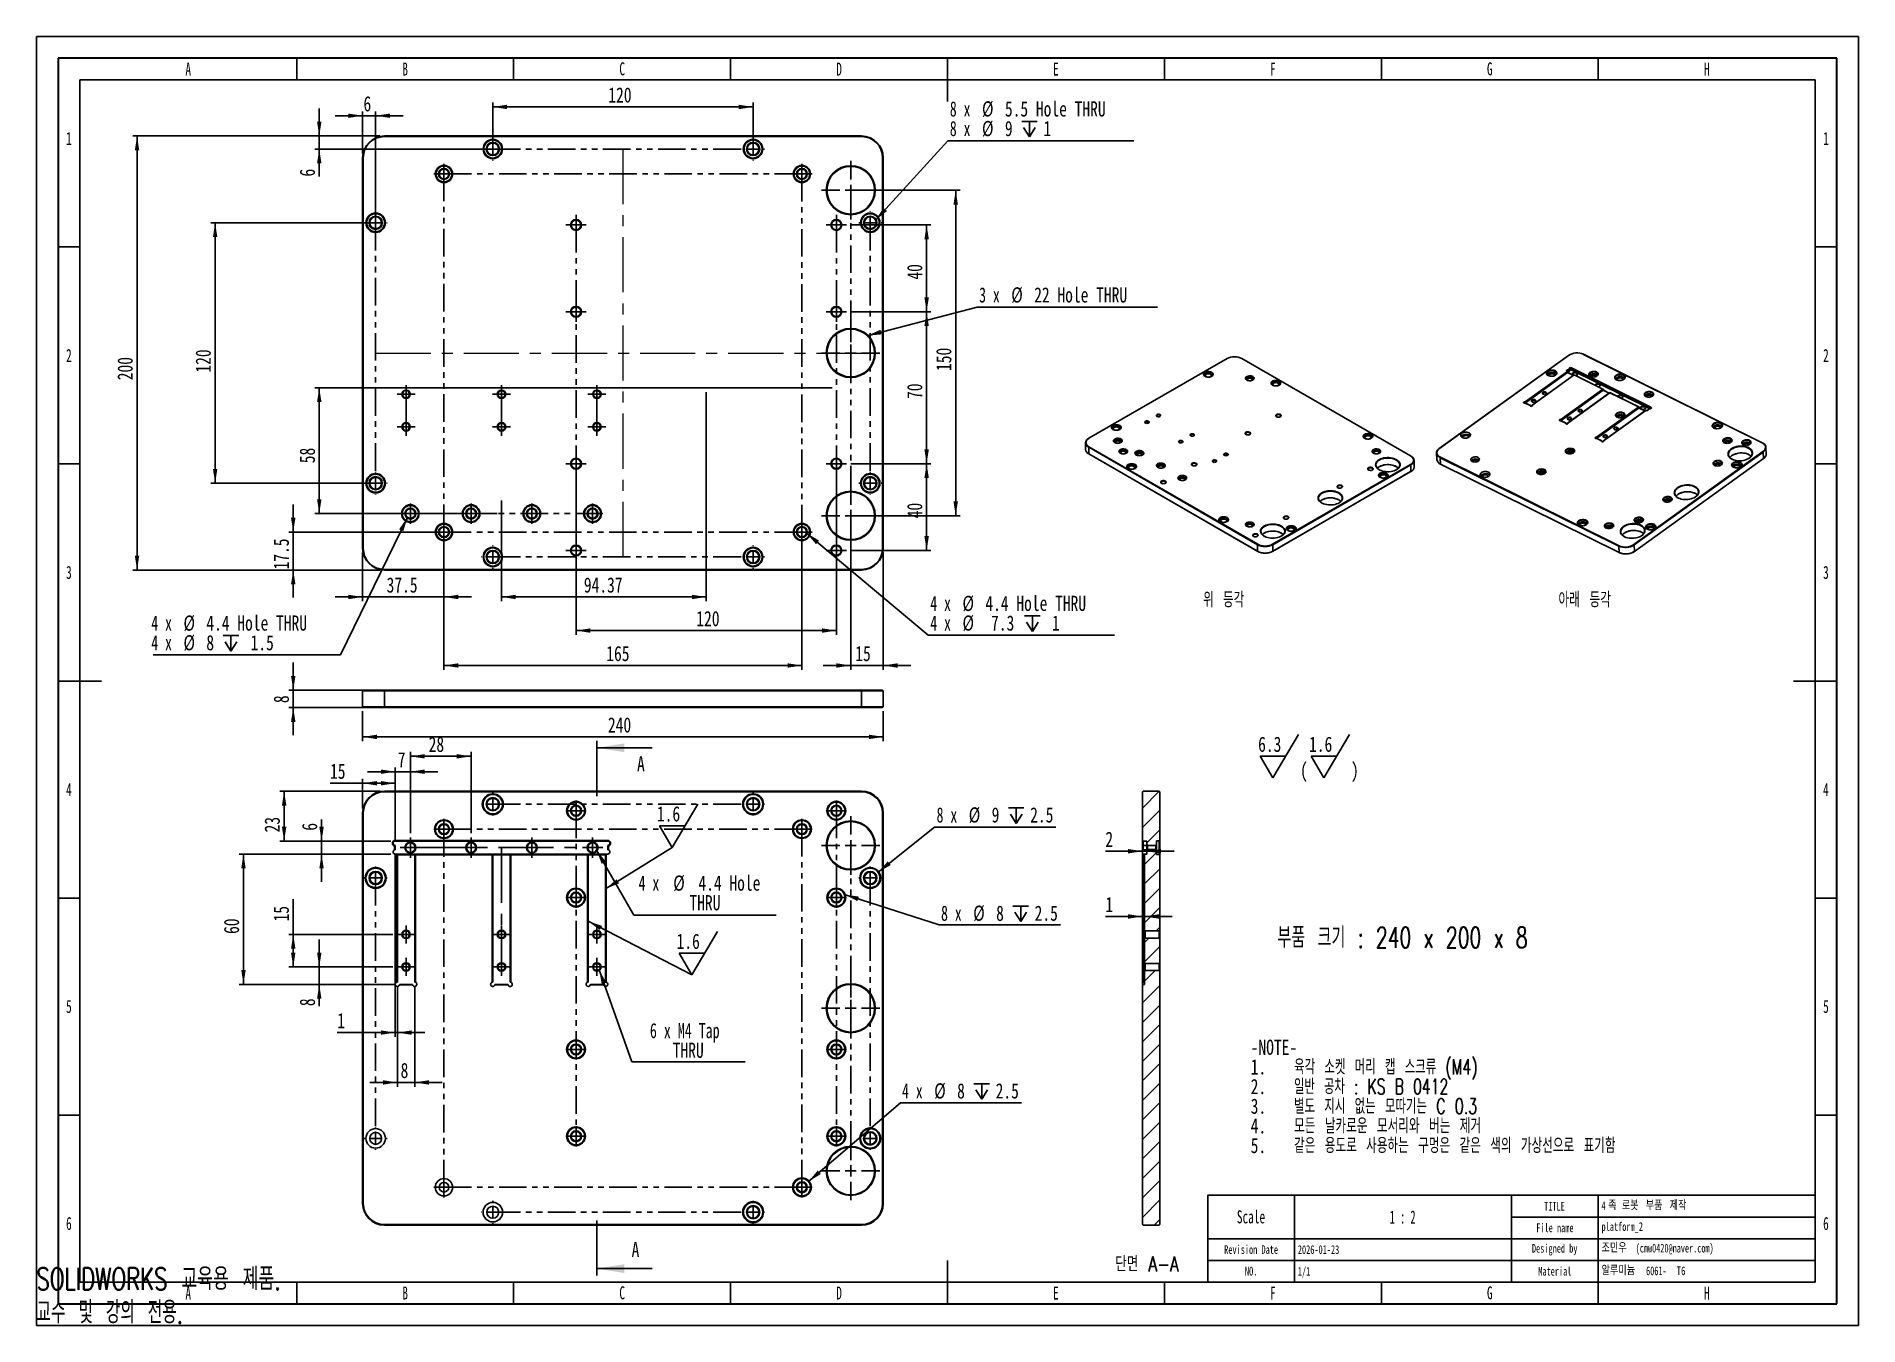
# Model space of a CAD drawing. Header units: millimetres. Extents: x 0 to 420, y 1 to 298.
import ezdxf

# ---------------------------------------------------------------- set-up
doc = ezdxf.new("R2010")
doc.units = ezdxf.units.MM
doc.linetypes.add('CENTERX2', pattern=[20.32, 12.7, -2.54, 2.54, -2.54])
doc.linetypes.add('PHANTOM', pattern=[12.7, 6.35, -1.27, 1.27, -1.27, 1.27, -1.27])
for name, color, linetype in [('SLD-0', 179, 'Continuous'), ('가는실선', 7, 'Continuous'), ('레이어10', 5, 'PHANTOM'), ('레이어11', 2, 'PHANTOM'), ('레이어12', 131, 'PHANTOM'), ('레이어13', 211, 'PHANTOM'), ('레이어14', 3, 'PHANTOM'), ('레이어15', 30, 'Continuous'), ('레이어8', 1, 'CENTERX2'), ('레이어9', 230, 'Continuous'), ('치수선', 104, 'Continuous')]:
    doc.layers.add(name, color=color, linetype=linetype)
for name, color, linetype, lineweight in [('도면층1', 4, 'Continuous', 35), ('도면층2', 3, 'Continuous', 25), ('도면층3', 5, 'Continuous', 25)]:
    doc.layers.add(name, color=color, linetype=linetype, lineweight=lineweight)
doc.styles.add('SLDTEXTSTYLE0', font='TXT', dxfattribs={"width": 0.6875, "bigfont": 'bigfont'})
doc.styles.add('SLDTEXTSTYLE1', font='TXT', dxfattribs={"width": 0.7, "bigfont": 'bigfont'})
doc.styles.add('SLDTEXTSTYLE10', font='TXT', dxfattribs={"width": 0.605})
doc.styles.add('SLDTEXTSTYLE11', font='TXT', dxfattribs={"width": 0.582911})
doc.styles.add('SLDTEXTSTYLE12', font='TXT', dxfattribs={"width": 0.666667})
doc.styles.add('SLDTEXTSTYLE13', font='TXT', dxfattribs={"width": 0.675})
doc.styles.add('SLDTEXTSTYLE14', font='TXT', dxfattribs={"width": 0.645455, "bigfont": 'bigfont'})
doc.styles.add('SLDTEXTSTYLE2', font='TXT', dxfattribs={"width": 0.75})
doc.styles.add('SLDTEXTSTYLE3', font='TXT', dxfattribs={"width": 0.684211, "bigfont": 'bigfont'})
doc.styles.add('SLDTEXTSTYLE4', font='TXT', dxfattribs={"width": 0.676471, "bigfont": 'bigfont'})
doc.styles.add('SLDTEXTSTYLE5', font='TXT', dxfattribs={"width": 0.694444, "bigfont": 'bigfont'})
doc.styles.add('SLDTEXTSTYLE6', font='TXT', dxfattribs={"width": 0.693548, "bigfont": 'bigfont'})
doc.styles.add('SLDTEXTSTYLE7', font='TXT', dxfattribs={"width": 0.666667, "bigfont": 'bigfont'})
doc.styles.add('SLDTEXTSTYLE8', font='TXT', dxfattribs={"width": 0.638186})
doc.styles.add('SLDTEXTSTYLE9', font='TXT', dxfattribs={"width": 0.75, "bigfont": 'bigfont'})
doc.dimstyles.new('SLDDIMSTYLE0', dxfattribs={"dimtxt": 3.5, "dimasz": 3.302, "dimexe": 0, "dimexo": 0.0625, "dimgap": 0.875, "dimtad": 1, "dimdec": 3, "dimlfac": 2, "dimrnd": 1e-09, "dimzin": 12, "dimdsep": 46, "dimtxsty": 'SLDTEXTSTYLE2', "dimsah": 1, "dimcen": 0.09, "dimadec": 0, "dimazin": 3, "dimtfac": 1, "dimtdec": 3, "dimtmove": 0, "dimatfit": 0, "dimfxl": 1, "dimfrac": 2, "dimtolj": 1, "dimtzin": 12, "dimarcsym": 0})
doc.dimstyles.new('SLDDIMSTYLE1', dxfattribs={"dimtxt": 3.5, "dimasz": 3.302, "dimexe": 0, "dimexo": 0.0625, "dimgap": 0.875, "dimtad": 1, "dimdec": 3, "dimlfac": 2, "dimrnd": 1e-09, "dimzin": 12, "dimdsep": 46, "dimtxsty": 'SLDTEXTSTYLE2', "dimsah": 1, "dimcen": 0.09, "dimadec": 0, "dimazin": 3, "dimtfac": 1, "dimtdec": 3, "dimtofl": 0, "dimtmove": 0, "dimatfit": 3, "dimfxl": 1, "dimfrac": 2, "dimtolj": 1, "dimtzin": 12, "dimarcsym": 0})
doc.dimstyles.new('SLDDIMSTYLE2', dxfattribs={"dimtxt": 0.18, "dimasz": 3.302, "dimexe": 0, "dimexo": 0.0625, "dimgap": 0, "dimtad": 0, "dimtih": 1, "dimtoh": 1, "dimdec": 0, "dimrnd": 1e-09, "dimzin": 0, "dimdsep": 46, "dimtxsty": 'Standard', "dimsah": 1, "dimcen": 0.09, "dimadec": 0, "dimazin": 0, "dimtfac": 3.302, "dimtdec": 0, "dimtofl": 0, "dimtmove": 0, "dimatfit": 3, "dimfxl": 1, "dimfrac": 2, "dimtolj": 1, "dimtzin": 0, "dimarcsym": 0})

msp = doc.modelspace()

# ---------------------------------------------------------------- texts
at = {"color": 7, "linetype": 'Continuous', "char_height": 5.1381, "attachment_point": 1}
for s, insert, style in [('SOLIDWORKS 교육용 제품.', (0, 14.33051), 'SLDTEXTSTYLE1'), ('교수 및 강의 전용.', (0, 6.62336), 'SLDTEXTSTYLE14')]:
    msp.add_mtext(s, dxfattribs=dict(at, insert=insert, style=style))
at = {"layer": 'SLD-0', "color": 7}
for s, insert, char_height, attachment_point, style in [('TITLE', (349.91375, 29.4948), 2, 2, 'SLDTEXTSTYLE8'), ('4', (360.75, 29.6128), 2, 1, 'SLDTEXTSTYLE10'), ('족', (362.29167, 29.61002), 2, 1, 'SLDTEXTSTYLE9'), ('로봇', (365.43333, 29.61002), 2, 1, 'SLDTEXTSTYLE9'), ('부품', (370.95278, 29.61002), 2, 1, 'SLDTEXTSTYLE9'), ('제작', (376.47222, 29.61002), 2, 1, 'SLDTEXTSTYLE9'), ('Scale', (279.9563, 27.5432), 3, 2, 'SLDTEXTSTYLE8'), ('File name', (350.00236, 24.5108), 2, 2, 'SLDTEXTSTYLE8'), ('platform_2', (360.75, 24.7888), 2, 1, 'SLDTEXTSTYLE8'), ('Revision Date', (279.98254, 19.5108), 2, 2, 'SLDTEXTSTYLE8'), ('Designed by', (349.9589, 19.7878), 2, 2, 'SLDTEXTSTYLE8'), ('조민우', (360.75, 19.83202), 2, 1, 'SLDTEXTSTYLE9'), ('(cmw0420@naver.com)', (368.62222, 19.8348), 2, 1, 'SLDTEXTSTYLE10'), ('NO.', (279.9962, 14.5288), 2, 2, 'SLDTEXTSTYLE8'), ('Material', (349.99102, 14.5108), 2, 2, 'SLDTEXTSTYLE8'), ('알루미늄', (360.76389, 14.60702), 2, 1, 'SLDTEXTSTYLE9'), ('6061-', (371.025, 14.6098), 2, 1, 'SLDTEXTSTYLE10'), ('T6', (378.06389, 14.60702), 2, 1, 'SLDTEXTSTYLE2')]:
    msp.add_mtext(s, dxfattribs=dict(at, insert=insert, char_height=char_height, attachment_point=attachment_point, style=style))
at = {"layer": '가는실선', "attachment_point": 1}
for s, insert, char_height, style in [('위 등각', (268.9356, 169.96724), 3.5, 'SLDTEXTSTYLE0'), ('아래 등각', (350.8212, 169.96724), 3.5, 'SLDTEXTSTYLE1'), ('부품 크기 : 240 x 200 x 8', (286.03214, 92.78651), 4.7625, 'SLDTEXTSTYLE7'), ('-NOTE-', (279.88679, 66.86453), 3.5, 'SLDTEXTSTYLE2'), ('육각 소켓 머리 캡 스크류 (M4)', (289.88679, 62.33883), 3.5, 'SLDTEXTSTYLE3'), ('1.', (279.88679, 62.33883), 3.5, 'SLDTEXTSTYLE2'), ('2.', (279.88679, 57.81314), 3.5, 'SLDTEXTSTYLE2'), ('일반 공차 : KS B 0412', (289.88679, 57.81314), 3.5, 'SLDTEXTSTYLE4'), ('3.', (279.88679, 53.28744), 3.5, 'SLDTEXTSTYLE2'), ('별도 지시 없는 모따기는 C 0.3', (289.88679, 53.28744), 3.5, 'SLDTEXTSTYLE3'), ('4.', (279.88679, 48.76175), 3.5, 'SLDTEXTSTYLE2'), ('모든 날카로운 모서리와 버는 제거', (289.88679, 48.76175), 3.5, 'SLDTEXTSTYLE5'), ('5.', (279.88679, 44.23606), 3.5, 'SLDTEXTSTYLE2'), ('같은 용도로 사용하는 구멍은 같은 색의 가상선으로 표기함', (289.88679, 44.23606), 3.5, 'SLDTEXTSTYLE6')]:
    msp.add_mtext(s, dxfattribs=dict(at, insert=insert, char_height=char_height, style=style))
at = {"layer": '도면층2', "color": 7}
for s, insert, char_height, attachment_point, style in [('A', (34.98602, 291.9922), 3, 2, 'SLDTEXTSTYLE8'), ('B', (84.98602, 291.9922), 3, 2, 'SLDTEXTSTYLE8'), ('C', (135.01353, 292.0432), 3, 2, 'SLDTEXTSTYLE8'), ('D', (185.01353, 291.9922), 3, 2, 'SLDTEXTSTYLE8'), ('E', (234.98602, 291.9922), 3, 2, 'SLDTEXTSTYLE8'), ('F', (285.00796, 291.9922), 3, 2, 'SLDTEXTSTYLE8'), ('G', (334.99159, 292.0432), 3, 2, 'SLDTEXTSTYLE8'), ('H', (385.01353, 291.9922), 3, 2, 'SLDTEXTSTYLE8'), ('1', (7.47838, 275.9982), 3, 2, 'SLDTEXTSTYLE8'), ('1', (412.47838, 275.9982), 3, 2, 'SLDTEXTSTYLE8'), ('2', (7.47838, 225.9982), 3, 2, 'SLDTEXTSTYLE8'), ('2', (412.47838, 225.9982), 3, 2, 'SLDTEXTSTYLE8'), ('3', (7.47838, 176.0237), 3, 2, 'SLDTEXTSTYLE8'), ('3', (412.47838, 176.0237), 3, 2, 'SLDTEXTSTYLE8'), ('4', (7.47838, 125.9922), 3, 2, 'SLDTEXTSTYLE8'), ('4', (412.47838, 125.9922), 3, 2, 'SLDTEXTSTYLE8'), ('5', (7.47838, 76.0177), 3, 2, 'SLDTEXTSTYLE8'), ('5', (412.47838, 76.0177), 3, 2, 'SLDTEXTSTYLE8'), ('6', (7.47838, 26.0237), 3, 2, 'SLDTEXTSTYLE8'), ('1 : 2', (314.92431, 27.4982), 3, 2, 'SLDTEXTSTYLE11'), ('6', (412.47838, 26.0237), 3, 2, 'SLDTEXTSTYLE8'), ('2026-01-23', (290.75, 19.4988), 2, 1, 'SLDTEXTSTYLE8'), ('1/1', (290.75, 14.4988), 2, 1, 'SLDTEXTSTYLE8'), ('A', (34.98602, 9.9922), 3, 2, 'SLDTEXTSTYLE8'), ('B', (84.98602, 9.9922), 3, 2, 'SLDTEXTSTYLE8'), ('C', (135.01353, 10.0432), 3, 2, 'SLDTEXTSTYLE8'), ('D', (185.01353, 9.9922), 3, 2, 'SLDTEXTSTYLE8'), ('E', (234.98602, 9.9922), 3, 2, 'SLDTEXTSTYLE8'), ('F', (285.00796, 9.9922), 3, 2, 'SLDTEXTSTYLE8'), ('G', (334.99159, 10.0432), 3, 2, 'SLDTEXTSTYLE8'), ('H', (385.01353, 9.9922), 3, 2, 'SLDTEXTSTYLE8')]:
    msp.add_mtext(s, dxfattribs=dict(at, insert=insert, char_height=char_height, attachment_point=attachment_point, style=style))
at = {"layer": '레이어9', "char_height": 3.5}
for s, insert, attachment_point, style in [('A', (138.43921, 132.16049), 1, 'SLDTEXTSTYLE2'), ('A', (137.18621, 20.27767), 1, 'SLDTEXTSTYLE2'), ('단면 A-A', (255.99268, 16.94317), 2, 'SLDTEXTSTYLE9')]:
    msp.add_mtext(s, dxfattribs=dict(at, insert=insert, attachment_point=attachment_point, style=style))

# ---------------------------------------------------------------- blocks, each defined once
blk = doc.blocks.new('SW_NOTE_0')
at = {"layer": '가는실선', "color": 0}
for p, q in [((3.42, -5), (9.32, 5)), ((15.17, -5), (21.07, 5)), ((3.42, -5), (0.48, 0)), ((6.37, 0), (0.48, 0)), ((15.17, -5), (12.22, 0)), ((18.12, 0), (12.22, 0))]:
    blk.add_line(p, q, dxfattribs=at)
at = {"layer": '가는실선', "color": 0, "char_height": 3.5, "attachment_point": 1, "style": 'SLDTEXTSTYLE2'}
for s, insert in [('6.3', (0, 4.51)), ('1.6', (11.74, 4.51)), ('(', (9.67, -1.51)), (')', (21.42, -1.51))]:
    blk.add_mtext(s, dxfattribs=dict(at, insert=insert))
blk = doc.blocks.new('_D')
at = {"layer": '레이어15', "transparency": 16777216}
for p, q in [((59.19, 147.38), (59.19, 153.73)), ((79.19, 147.38), (58.19, 147.38)), ((59.19, 143.38), (59.19, 147.38)), ((79.19, 143.38), (58.19, 143.38)), ((59.19, 143.38), (59.19, 137.03))]:
    blk.add_line(p, q, dxfattribs=at)
for points in [[(59.19, 147.38), (59.7, 150.68), (58.68, 150.68)], [(59.19, 143.38), (58.68, 140.08), (59.7, 140.08)]]:
    blk.add_solid(points, dxfattribs=at)
at = {"layer": '레이어15', "transparency": 16777216, "insert": (54.68, 144.41), "char_height": 3.5, "attachment_point": 1, "rotation": 90, "style": 'SLDTEXTSTYLE2'}
blk.add_mtext('8', dxfattribs=at)
blk = doc.blocks.new('_D_1')
at = {"layer": '레이어15', "transparency": 16777216}
for p, q in [((75.19, 142.53), (75.19, 135.62)), ((195.19, 142.53), (195.19, 135.62)), ((75.19, 136.62), (195.19, 136.62))]:
    blk.add_line(p, q, dxfattribs=at)
for points in [[(75.19, 136.62), (78.49, 136.11), (78.49, 137.13)], [(195.19, 136.62), (191.89, 137.13), (191.89, 136.11)]]:
    blk.add_solid(points, dxfattribs=at)
at = {"layer": '레이어15', "transparency": 16777216, "insert": (131.73, 141.13), "char_height": 3.5, "attachment_point": 1, "style": 'SLDTEXTSTYLE2'}
blk.add_mtext('240', dxfattribs=at)
blk = doc.blocks.new('_D_2')
at = {"layer": '치수선', "transparency": 16777216}
for p, q in [((75.19, 279.74), (68.84, 279.74)), ((75.19, 271.07), (75.19, 280.74)), ((78.19, 279.74), (75.19, 279.74)), ((78.19, 256.07), (78.19, 280.74)), ((78.19, 279.74), (84.54, 279.74))]:
    blk.add_line(p, q, dxfattribs=at)
for points in [[(75.19, 279.74), (71.89, 280.24), (71.89, 279.23)], [(78.19, 279.74), (81.49, 279.23), (81.49, 280.24)]]:
    blk.add_solid(points, dxfattribs=at)
at = {"layer": '치수선', "transparency": 16777216, "insert": (75.38, 284.25), "char_height": 3.5, "attachment_point": 1, "style": 'SLDTEXTSTYLE2'}
blk.add_mtext('6', dxfattribs=at)
blk = doc.blocks.new('_D_3')
at = {"layer": '치수선', "transparency": 16777216}
for p, q in [((77.19, 255.07), (40.19, 255.07)), ((41.19, 255.07), (41.19, 195.07)), ((77.19, 195.07), (40.19, 195.07))]:
    blk.add_line(p, q, dxfattribs=at)
for points in [[(41.19, 255.07), (40.68, 251.77), (41.7, 251.77)], [(41.19, 195.07), (41.7, 198.37), (40.68, 198.37)]]:
    blk.add_solid(points, dxfattribs=at)
at = {"layer": '치수선', "transparency": 16777216, "insert": (36.68, 220.55), "char_height": 3.5, "attachment_point": 1, "rotation": 90, "style": 'SLDTEXTSTYLE2'}
blk.add_mtext('120', dxfattribs=at)
blk = doc.blocks.new('_D_4')
at = {"layer": '치수선', "transparency": 16777216}
for p, q in [((65.19, 275.07), (65.19, 281.42)), ((79.19, 275.07), (64.19, 275.07)), ((65.19, 275.07), (65.19, 272.07)), ((104.19, 272.07), (64.19, 272.07)), ((65.19, 272.07), (65.19, 265.72))]:
    blk.add_line(p, q, dxfattribs=at)
for points in [[(65.19, 275.07), (65.7, 278.37), (64.68, 278.37)], [(65.19, 272.07), (64.68, 268.77), (65.7, 268.77)]]:
    blk.add_solid(points, dxfattribs=at)
at = {"layer": '치수선', "transparency": 16777216, "insert": (60.68, 265.72), "char_height": 3.5, "attachment_point": 1, "rotation": 90, "style": 'SLDTEXTSTYLE2'}
blk.add_mtext('6', dxfattribs=at)
blk = doc.blocks.new('_D_5')
at = {"layer": '치수선', "transparency": 16777216}
for p, q in [((105.19, 273.07), (105.19, 282.76)), ((105.19, 281.76), (165.19, 281.76)), ((165.19, 273.07), (165.19, 282.76))]:
    blk.add_line(p, q, dxfattribs=at)
for points in [[(105.19, 281.76), (108.49, 281.25), (108.49, 282.27)], [(165.19, 281.76), (161.89, 282.27), (161.89, 281.25)]]:
    blk.add_solid(points, dxfattribs=at)
at = {"layer": '치수선', "transparency": 16777216, "insert": (131.82, 286.27), "char_height": 3.5, "attachment_point": 1, "style": 'SLDTEXTSTYLE2'}
blk.add_mtext('120', dxfattribs=at)
blk = doc.blocks.new('_D_6')
at = {"layer": '치수선', "transparency": 16777216}
for p, q in [((93.94, 182.82), (93.94, 152.07)), ((176.44, 182.82), (176.44, 152.07)), ((176.44, 153.07), (93.94, 153.07))]:
    blk.add_line(p, q, dxfattribs=at)
for points in [[(93.94, 153.07), (97.24, 152.56), (97.24, 153.58)], [(176.44, 153.07), (173.14, 153.58), (173.14, 152.56)]]:
    blk.add_solid(points, dxfattribs=at)
at = {"layer": '치수선', "transparency": 16777216, "insert": (131.35, 157.58), "char_height": 3.5, "attachment_point": 1, "style": 'SLDTEXTSTYLE2'}
blk.add_mtext('165', dxfattribs=at)
blk = doc.blocks.new('_D_7')
at = {"layer": '치수선', "transparency": 16777216}
for p, q in [((59.19, 183.82), (59.19, 190.17)), ((92.94, 183.82), (58.19, 183.82)), ((59.19, 183.82), (59.19, 175.07)), ((79.19, 175.07), (58.19, 175.07)), ((59.19, 175.07), (59.19, 168.72))]:
    blk.add_line(p, q, dxfattribs=at)
for points in [[(59.19, 183.82), (59.7, 187.12), (58.68, 187.12)], [(59.19, 175.07), (58.68, 171.77), (59.7, 171.77)]]:
    blk.add_solid(points, dxfattribs=at)
at = {"layer": '치수선', "transparency": 16777216, "insert": (54.68, 175.19), "char_height": 3.5, "attachment_point": 1, "rotation": 90, "style": 'SLDTEXTSTYLE2'}
blk.add_mtext('17.5', dxfattribs=at)
blk = doc.blocks.new('_D_8')
at = {"layer": '치수선', "transparency": 16777216}
for p, q in [((93.94, 182.82), (93.94, 167.86)), ((75.19, 179.07), (75.19, 167.86)), ((75.19, 168.86), (68.84, 168.86)), ((93.94, 168.86), (75.19, 168.86)), ((93.94, 168.86), (100.29, 168.86))]:
    blk.add_line(p, q, dxfattribs=at)
for points in [[(75.19, 168.86), (71.89, 169.37), (71.89, 168.35)], [(93.94, 168.86), (97.24, 168.35), (97.24, 169.37)]]:
    blk.add_solid(points, dxfattribs=at)
at = {"layer": '치수선', "transparency": 16777216, "insert": (80.71, 173.37), "char_height": 3.5, "attachment_point": 1, "style": 'SLDTEXTSTYLE2'}
blk.add_mtext('37.5', dxfattribs=at)
blk = doc.blocks.new('_D_9')
at = {"layer": '치수선', "transparency": 16777216}
for p, q in [((188.69, 262.57), (212.89, 262.57)), ((211.89, 262.57), (211.89, 187.57)), ((188.69, 187.57), (212.89, 187.57))]:
    blk.add_line(p, q, dxfattribs=at)
for points in [[(211.89, 262.57), (211.38, 259.27), (212.4, 259.27)], [(211.89, 187.57), (212.4, 190.87), (211.38, 190.87)]]:
    blk.add_solid(points, dxfattribs=at)
at = {"layer": '치수선', "transparency": 16777216, "insert": (207.38, 220.93), "char_height": 3.5, "attachment_point": 1, "rotation": 90, "style": 'SLDTEXTSTYLE2'}
blk.add_mtext('150', dxfattribs=at)
blk = doc.blocks.new('_D_10')
at = {"layer": '치수선', "transparency": 16777216}
for p, q in [((187.69, 186.57), (187.69, 152.07)), ((195.19, 179.07), (195.19, 152.07)), ((187.69, 153.07), (181.34, 153.07)), ((187.69, 153.07), (195.19, 153.07)), ((195.19, 153.07), (201.54, 153.07))]:
    blk.add_line(p, q, dxfattribs=at)
for points in [[(187.69, 153.07), (184.39, 153.58), (184.39, 152.56)], [(195.19, 153.07), (198.49, 152.56), (198.49, 153.58)]]:
    blk.add_solid(points, dxfattribs=at)
at = {"layer": '치수선', "transparency": 16777216, "insert": (188.74, 157.58), "char_height": 3.5, "attachment_point": 1, "style": 'SLDTEXTSTYLE2'}
blk.add_mtext('15', dxfattribs=at)
blk = doc.blocks.new('_D_11')
at = {"layer": '치수선', "transparency": 16777216}
for p, q in [((183.38, 217.07), (64.19, 217.07)), ((65.19, 188.07), (65.19, 217.07)), ((106.19, 188.07), (64.19, 188.07))]:
    blk.add_line(p, q, dxfattribs=at)
for points in [[(65.19, 217.07), (64.68, 213.77), (65.7, 213.77)], [(65.19, 188.07), (65.7, 191.37), (64.68, 191.37)]]:
    blk.add_solid(points, dxfattribs=at)
at = {"layer": '치수선', "transparency": 16777216, "insert": (60.68, 199.67), "char_height": 3.5, "attachment_point": 1, "rotation": 90, "style": 'SLDTEXTSTYLE2'}
blk.add_mtext('58', dxfattribs=at)
blk = doc.blocks.new('_D_12')
at = {"layer": '치수선', "transparency": 16777216}
for p, q in [((154.38, 216.07), (154.38, 167.86)), ((107.19, 187.07), (107.19, 167.86)), ((154.38, 168.86), (107.19, 168.86))]:
    blk.add_line(p, q, dxfattribs=at)
for points in [[(107.19, 168.86), (110.49, 168.35), (110.49, 169.37)], [(154.38, 168.86), (151.07, 169.37), (151.07, 168.35)]]:
    blk.add_solid(points, dxfattribs=at)
at = {"layer": '치수선', "transparency": 16777216, "insert": (126.18, 173.37), "char_height": 3.5, "attachment_point": 1, "style": 'SLDTEXTSTYLE2'}
blk.add_mtext('94.37', dxfattribs=at)
blk = doc.blocks.new('_D_13')
at = {"layer": '레이어15', "transparency": 16777216}
for p, q in [((79.19, 275.07), (22.19, 275.07)), ((23.19, 175.07), (23.19, 275.07)), ((79.19, 175.07), (22.19, 175.07))]:
    blk.add_line(p, q, dxfattribs=at)
for points in [[(23.19, 275.07), (22.68, 271.77), (23.7, 271.77)], [(23.19, 175.07), (23.7, 178.37), (22.68, 178.37)]]:
    blk.add_solid(points, dxfattribs=at)
at = {"layer": '레이어15', "transparency": 16777216, "insert": (18.68, 218.79), "char_height": 3.5, "attachment_point": 1, "rotation": 90, "style": 'SLDTEXTSTYLE2'}
blk.add_mtext('200', dxfattribs=at)
blk = doc.blocks.new('_D_14')
at = {"layer": '치수선', "transparency": 16777216}
for p, q in [((124.38, 198.57), (124.38, 160.12)), ((184.38, 198.57), (184.38, 160.12)), ((124.38, 161.12), (184.38, 161.12))]:
    blk.add_line(p, q, dxfattribs=at)
for points in [[(124.38, 161.12), (127.68, 160.61), (127.68, 161.63)], [(184.38, 161.12), (181.07, 161.63), (181.07, 160.61)]]:
    blk.add_solid(points, dxfattribs=at)
at = {"layer": '치수선', "transparency": 16777216, "insert": (152.1, 165.63), "char_height": 3.5, "attachment_point": 1, "style": 'SLDTEXTSTYLE2'}
blk.add_mtext('120', dxfattribs=at)
blk = doc.blocks.new('_D_15')
at = {"layer": '치수선', "transparency": 16777216}
for p, q in [((187.73, 199.57), (206.19, 199.57)), ((205.19, 199.57), (205.19, 179.57)), ((187.73, 179.57), (206.19, 179.57))]:
    blk.add_line(p, q, dxfattribs=at)
for points in [[(205.19, 199.57), (204.68, 196.27), (205.7, 196.27)], [(205.19, 179.57), (205.7, 182.87), (204.68, 182.87)]]:
    blk.add_solid(points, dxfattribs=at)
at = {"layer": '치수선', "transparency": 16777216, "insert": (200.68, 186.98), "char_height": 3.5, "attachment_point": 1, "rotation": 90, "style": 'SLDTEXTSTYLE2'}
blk.add_mtext('40', dxfattribs=at)
blk = doc.blocks.new('_D_16')
at = {"layer": '치수선', "transparency": 16777216}
for p, q in [((187.73, 234.57), (206.19, 234.57)), ((205.19, 199.57), (205.19, 234.57)), ((187.73, 199.57), (206.19, 199.57))]:
    blk.add_line(p, q, dxfattribs=at)
for points in [[(205.19, 234.57), (204.68, 231.27), (205.7, 231.27)], [(205.19, 199.57), (205.7, 202.87), (204.68, 202.87)]]:
    blk.add_solid(points, dxfattribs=at)
at = {"layer": '치수선', "transparency": 16777216, "insert": (200.68, 214.48), "char_height": 3.5, "attachment_point": 1, "rotation": 90, "style": 'SLDTEXTSTYLE2'}
blk.add_mtext('70', dxfattribs=at)
blk = doc.blocks.new('_D_17')
at = {"layer": '치수선', "transparency": 16777216}
for p, q in [((187.73, 254.57), (206.19, 254.57)), ((205.19, 234.57), (205.19, 254.57)), ((187.73, 234.57), (206.19, 234.57))]:
    blk.add_line(p, q, dxfattribs=at)
for points in [[(205.19, 254.57), (204.68, 251.27), (205.7, 251.27)], [(205.19, 234.57), (205.7, 237.87), (204.68, 237.87)]]:
    blk.add_solid(points, dxfattribs=at)
at = {"layer": '치수선', "transparency": 16777216, "insert": (200.68, 241.98), "char_height": 3.5, "attachment_point": 1, "rotation": 90, "style": 'SLDTEXTSTYLE2'}
blk.add_mtext('40', dxfattribs=at)
blk = doc.blocks.new('SW_SYMBOL_HOLE_DEPTH')
at = {"layer": '치수선', "color": 0}
for p, q in [((0, 875), (800, 875)), ((100, 555), (400, 75)), ((400, 875), (400, 75)), ((700, 555), (400, 75))]:
    blk.add_line(p, q, dxfattribs=at)
blk = doc.blocks.new('SW_NOTE_0_1')
at = {"layer": '치수선', "color": 0}
blk.add_line((42.9, 0), (0, 0), dxfattribs=at)
at = {"layer": '치수선', "color": 0, "xscale": 0.004470703125, "yscale": 0.004470703125, "zscale": 0.004470703125}
blk.add_blockref('SW_SYMBOL_HOLE_DEPTH', (17.06, 0.53), dxfattribs=at)
at = {"layer": '치수선', "color": 0, "char_height": 3.5, "attachment_point": 1}
for s, insert, style in [('8 x', (0.49, 9.08), 'SLDTEXTSTYLE12'), ('%%c', (7.91, 9.08), 'SLDTEXTSTYLE2'), ('5.5 Hole THRU', (13.19, 9.08), 'SLDTEXTSTYLE2'), ('8 x', (0.49, 4.56), 'SLDTEXTSTYLE12'), ('%%c', (7.91, 4.56), 'SLDTEXTSTYLE2'), ('9', (13.19, 4.56), 'SLDTEXTSTYLE2'), ('1', (22.07, 4.56), 'SLDTEXTSTYLE2')]:
    blk.add_mtext(s, dxfattribs=dict(at, insert=insert, style=style))
blk = doc.blocks.new('SW_NOTE_0_2')
at = {"layer": '치수선', "color": 0}
blk.add_line((42.9, 0), (0, 0), dxfattribs=at)
at = {"layer": '치수선', "color": 0, "xscale": 0.004470703125, "yscale": 0.004470703125, "zscale": 0.004470703125}
blk.add_blockref('SW_SYMBOL_HOLE_DEPTH', (22.22, 0.54), dxfattribs=at)
at = {"layer": '치수선', "color": 0, "char_height": 3.5, "attachment_point": 1}
for s, insert, style in [('4 x', (0.47, 9.1), 'SLDTEXTSTYLE12'), ('%%c', (7.89, 9.1), 'SLDTEXTSTYLE2'), ('4.4 Hole THRU', (13.17, 9.1), 'SLDTEXTSTYLE2'), ('4 x', (0.47, 4.57), 'SLDTEXTSTYLE12'), ('%%c', (7.89, 4.57), 'SLDTEXTSTYLE2'), ('7.3', (14.48, 4.57), 'SLDTEXTSTYLE2'), ('1', (28.53, 4.57), 'SLDTEXTSTYLE2')]:
    blk.add_mtext(s, dxfattribs=dict(at, insert=insert, style=style))
blk = doc.blocks.new('SW_NOTE_0_3')
at = {"layer": '치수선', "color": 0}
blk.add_line((-43.15, 0), (0, 0), dxfattribs=at)
at = {"layer": '치수선', "color": 0, "xscale": 0.004470703125, "yscale": 0.004470703125, "zscale": 0.004470703125}
blk.add_blockref('SW_SYMBOL_HOLE_DEPTH', (-27.03, 0.5), dxfattribs=at)
at = {"layer": '치수선', "color": 0, "char_height": 3.5, "attachment_point": 1}
for s, insert, style in [('4 x', (-43.6, 9.05), 'SLDTEXTSTYLE12'), ('%%c', (-36.18, 9.05), 'SLDTEXTSTYLE2'), ('4.4 Hole THRU', (-30.91, 9.05), 'SLDTEXTSTYLE2'), ('4 x', (-43.6, 4.52), 'SLDTEXTSTYLE12'), ('%%c', (-36.18, 4.52), 'SLDTEXTSTYLE2'), ('8', (-30.91, 4.52), 'SLDTEXTSTYLE2'), ('1.5', (-20.71, 4.52), 'SLDTEXTSTYLE2')]:
    blk.add_mtext(s, dxfattribs=dict(at, insert=insert, style=style))
blk = doc.blocks.new('SW_NOTE_0_4')
at = {"layer": '치수선', "color": 0}
blk.add_line((41.61, 0), (0, 0), dxfattribs=at)
at = {"layer": '치수선', "color": 0, "char_height": 3.5, "attachment_point": 1}
for s, insert, style in [('3 x', (0.46, 4.61), 'SLDTEXTSTYLE12'), ('%%c', (7.87, 4.61), 'SLDTEXTSTYLE2'), ('22 Hole THRU', (13.15, 4.61), 'SLDTEXTSTYLE2')]:
    blk.add_mtext(s, dxfattribs=dict(at, insert=insert, style=style))
blk = doc.blocks.new('SW_CENTERMARKSYMBOL_0')
at = {"layer": '레이어8', "color": 0}
for p, q in [((-1.25, 0), (-2.35, 0)), ((0, 0), (-1.25, 0)), ((0, 1.25), (0, 2.35)), ((0, 0), (0, 1.25)), ((0, 0), (0, -1.25)), ((0, 0), (1.25, 0)), ((1.25, 0), (2.35, 0)), ((0, -1.25), (0, -2.35))]:
    blk.add_line(p, q, dxfattribs=at)
blk = doc.blocks.new('SW_CENTERMARKSYMBOL_1')
at = {"layer": '레이어8', "color": 0}
for p, q in [((-1.25, 0), (-2.35, 0)), ((0, 0), (-1.25, 0)), ((0, 1.25), (0, 2.35)), ((0, 0), (0, 1.25)), ((0, 0), (0, -1.25)), ((0, 0), (1.25, 0)), ((1.25, 0), (2.35, 0)), ((0, -1.25), (0, -2.35))]:
    blk.add_line(p, q, dxfattribs=at)
blk = doc.blocks.new('SW_CENTERMARKSYMBOL_2')
at = {"layer": '레이어8', "color": 0}
for p, q in [((-1.25, 0), (-2.35, 0)), ((0, 0), (-1.25, 0)), ((0, 1.25), (0, 2.35)), ((0, 0), (0, 1.25)), ((0, 0), (0, -1.25)), ((0, 0), (1.25, 0)), ((1.25, 0), (2.35, 0)), ((0, -1.25), (0, -2.35))]:
    blk.add_line(p, q, dxfattribs=at)
blk = doc.blocks.new('SW_CENTERMARKSYMBOL_3')
at = {"layer": '레이어8', "color": 0}
for p, q in [((-1.25, 0), (-2.35, 0)), ((0, 0), (-1.25, 0)), ((0, 1.25), (0, 2.35)), ((0, 0), (0, 1.25)), ((0, 0), (0, -1.25)), ((0, 0), (1.25, 0)), ((1.25, 0), (2.35, 0)), ((0, -1.25), (0, -2.35))]:
    blk.add_line(p, q, dxfattribs=at)
blk = doc.blocks.new('SW_CENTERMARKSYMBOL_4')
at = {"layer": '레이어8', "color": 0}
for p, q in [((-2.5, 0), (-2.625, 0)), ((0, 0), (-1.25, 0)), ((0, 2.5), (0, 2.625)), ((0, 0), (0, 1.25)), ((0, 0), (0, -1.25)), ((0, 0), (1.25, 0)), ((2.5, 0), (2.625, 0)), ((0, -2.5), (0, -2.625))]:
    blk.add_line(p, q, dxfattribs=at)
blk = doc.blocks.new('SW_CENTERMARKSYMBOL_5')
at = {"layer": '레이어8', "color": 0}
for p, q in [((-2.5, 0), (-2.625, 0)), ((0, 0), (-1.25, 0)), ((0, 2.5), (0, 2.625)), ((0, 0), (0, 1.25)), ((0, 0), (0, -1.25)), ((0, 0), (1.25, 0)), ((2.5, 0), (2.625, 0)), ((0, -2.5), (0, -2.625))]:
    blk.add_line(p, q, dxfattribs=at)
blk = doc.blocks.new('SW_CENTERMARKSYMBOL_6')
at = {"layer": '레이어8', "color": 0}
for p, q in [((-2.5, 0), (-2.625, 0)), ((0, 0), (-1.25, 0)), ((0, 2.5), (0, 2.625)), ((0, 0), (0, 1.25)), ((0, 0), (0, -1.25)), ((0, 0), (1.25, 0)), ((2.5, 0), (2.625, 0)), ((0, -2.5), (0, -2.625))]:
    blk.add_line(p, q, dxfattribs=at)
blk = doc.blocks.new('SW_CENTERMARKSYMBOL_7')
at = {"layer": '레이어8', "color": 0}
for p, q in [((-2.5, 0), (-2.625, 0)), ((0, 0), (-1.25, 0)), ((0, 2.5), (0, 2.625)), ((0, 0), (0, 1.25)), ((0, 0), (0, -1.25)), ((0, 0), (1.25, 0)), ((2.5, 0), (2.625, 0)), ((0, -2.5), (0, -2.625))]:
    blk.add_line(p, q, dxfattribs=at)
blk = doc.blocks.new('SW_CENTERMARKSYMBOL_8')
at = {"layer": '레이어8', "color": 0}
for p, q in [((-2.5, 0), (-2.625, 0)), ((0, 0), (-1.25, 0)), ((0, 2.5), (0, 2.625)), ((0, 0), (0, 1.25)), ((0, 0), (0, -1.25)), ((0, 0), (1.25, 0)), ((2.5, 0), (2.625, 0)), ((0, -2.5), (0, -2.625))]:
    blk.add_line(p, q, dxfattribs=at)
blk = doc.blocks.new('SW_CENTERMARKSYMBOL_9')
at = {"layer": '레이어8', "color": 0}
for p, q in [((-2.5, 0), (-2.625, 0)), ((0, 0), (-1.25, 0)), ((0, 2.5), (0, 2.625)), ((0, 0), (0, 1.25)), ((0, 0), (0, -1.25)), ((0, 0), (1.25, 0)), ((2.5, 0), (2.625, 0)), ((0, -2.5), (0, -2.625))]:
    blk.add_line(p, q, dxfattribs=at)
blk = doc.blocks.new('SW_CENTERMARKSYMBOL_10')
at = {"layer": '레이어8', "color": 0}
for p, q in [((-2.5, 0), (-2.625, 0)), ((0, 0), (-1.25, 0)), ((0, 2.5), (0, 2.625)), ((0, 0), (0, 1.25)), ((0, 0), (0, -1.25)), ((0, 0), (1.25, 0)), ((2.5, 0), (2.625, 0)), ((0, -2.5), (0, -2.625))]:
    blk.add_line(p, q, dxfattribs=at)
blk = doc.blocks.new('SW_CENTERMARKSYMBOL_11')
at = {"layer": '레이어8', "color": 0}
for p, q in [((-2.5, 0), (-2.625, 0)), ((0, 0), (-1.25, 0)), ((0, 2.5), (0, 2.625)), ((0, 0), (0, 1.25)), ((0, 0), (0, -1.25)), ((0, 0), (1.25, 0)), ((2.5, 0), (2.625, 0)), ((0, -2.5), (0, -2.625))]:
    blk.add_line(p, q, dxfattribs=at)
blk = doc.blocks.new('SW_CENTERMARKSYMBOL_12')
at = {"layer": '레이어8', "color": 0}
for p, q in [((-1.25, 0), (-2.35, 0)), ((0, 0), (-1.25, 0)), ((0, 1.25), (0, 2.35)), ((0, 0), (0, 1.25)), ((0, 0), (0, -1.25)), ((0, 0), (1.25, 0)), ((1.25, 0), (2.35, 0)), ((0, -1.25), (0, -2.35))]:
    blk.add_line(p, q, dxfattribs=at)
blk = doc.blocks.new('SW_CENTERMARKSYMBOL_13')
at = {"layer": '레이어8', "color": 0}
for p, q in [((-1.25, 0), (-2.35, 0)), ((0, 0), (-1.25, 0)), ((0, 1.25), (0, 2.35)), ((0, 0), (0, 1.25)), ((0, 0), (0, -1.25)), ((0, 0), (1.25, 0)), ((1.25, 0), (2.35, 0)), ((0, -1.25), (0, -2.35))]:
    blk.add_line(p, q, dxfattribs=at)
blk = doc.blocks.new('SW_CENTERMARKSYMBOL_14')
at = {"layer": '레이어8', "color": 0}
for p, q in [((-1.25, 0), (-2.35, 0)), ((0, 0), (-1.25, 0)), ((0, 1.25), (0, 2.35)), ((0, 0), (0, 1.25)), ((0, 0), (0, -1.25)), ((0, 0), (1.25, 0)), ((1.25, 0), (2.35, 0)), ((0, -1.25), (0, -2.35))]:
    blk.add_line(p, q, dxfattribs=at)
blk = doc.blocks.new('SW_CENTERMARKSYMBOL_15')
at = {"layer": '레이어8', "color": 0}
for p, q in [((-1.25, 0), (-2.35, 0)), ((0, 0), (-1.25, 0)), ((0, 1.25), (0, 2.35)), ((0, 0), (0, 1.25)), ((0, 0), (0, -1.25)), ((0, 0), (1.25, 0)), ((1.25, 0), (2.35, 0)), ((0, -1.25), (0, -2.35))]:
    blk.add_line(p, q, dxfattribs=at)
blk = doc.blocks.new('SW_CENTERMARKSYMBOL_16')
at = {"layer": '레이어8', "color": 0}
for p, q in [((-1.25, 0), (-2.075, 0)), ((0, 0), (-1.25, 0)), ((0, 1.25), (0, 2.075)), ((0, 0), (0, 1.25)), ((0, 0), (0, -1.25)), ((0, 0), (1.25, 0)), ((1.25, 0), (2.075, 0)), ((0, -1.25), (0, -2.075))]:
    blk.add_line(p, q, dxfattribs=at)
blk = doc.blocks.new('SW_CENTERMARKSYMBOL_17')
at = {"layer": '레이어8', "color": 0}
for p, q in [((-1.25, 0), (-2.075, 0)), ((0, 0), (-1.25, 0)), ((0, 1.25), (0, 2.075)), ((0, 0), (0, 1.25)), ((0, 0), (0, -1.25)), ((0, 0), (1.25, 0)), ((1.25, 0), (2.075, 0)), ((0, -1.25), (0, -2.075))]:
    blk.add_line(p, q, dxfattribs=at)
blk = doc.blocks.new('SW_CENTERMARKSYMBOL_18')
at = {"layer": '레이어8', "color": 0}
for p, q in [((-1.25, 0), (-2.075, 0)), ((0, 0), (-1.25, 0)), ((0, 1.25), (0, 2.075)), ((0, 0), (0, 1.25)), ((0, 0), (0, -1.25)), ((0, 0), (1.25, 0)), ((1.25, 0), (2.075, 0)), ((0, -1.25), (0, -2.075))]:
    blk.add_line(p, q, dxfattribs=at)
blk = doc.blocks.new('SW_CENTERMARKSYMBOL_19')
at = {"layer": '레이어8', "color": 0}
for p, q in [((-1.25, 0), (-2.075, 0)), ((0, 0), (-1.25, 0)), ((0, 1.25), (0, 2.075)), ((0, 0), (0, 1.25)), ((0, 0), (0, -1.25)), ((0, 0), (1.25, 0)), ((1.25, 0), (2.075, 0)), ((0, -1.25), (0, -2.075))]:
    blk.add_line(p, q, dxfattribs=at)
blk = doc.blocks.new('SW_CENTERMARKSYMBOL_20')
at = {"layer": '레이어8', "color": 0}
for p, q in [((-1.25, 0), (-2.075, 0)), ((0, 0), (-1.25, 0)), ((0, 1.25), (0, 2.075)), ((0, 0), (0, 1.25)), ((0, 0), (0, -1.25)), ((0, 0), (1.25, 0)), ((1.25, 0), (2.075, 0)), ((0, -1.25), (0, -2.075))]:
    blk.add_line(p, q, dxfattribs=at)
blk = doc.blocks.new('SW_CENTERMARKSYMBOL_21')
at = {"layer": '레이어8', "color": 0}
for p, q in [((-1.25, 0), (-2.075, 0)), ((0, 0), (-1.25, 0)), ((0, 1.25), (0, 2.075)), ((0, 0), (0, 1.25)), ((0, 0), (0, -1.25)), ((0, 0), (1.25, 0)), ((1.25, 0), (2.075, 0)), ((0, -1.25), (0, -2.075))]:
    blk.add_line(p, q, dxfattribs=at)
blk = doc.blocks.new('SW_CENTERMARKSYMBOL_22')
at = {"layer": '레이어8', "color": 0}
for p, q in [((-1.25, 0), (-2.35, 0)), ((0, 0), (-1.25, 0)), ((0, 1.25), (0, 2.35)), ((0, 0), (0, 1.25)), ((0, 0), (0, -1.25)), ((0, 0), (1.25, 0)), ((1.25, 0), (2.35, 0)), ((0, -1.25), (0, -2.35))]:
    blk.add_line(p, q, dxfattribs=at)
blk = doc.blocks.new('SW_CENTERMARKSYMBOL_23')
at = {"layer": '레이어8', "color": 0}
for p, q in [((-1.25, 0), (-2.35, 0)), ((0, 0), (-1.25, 0)), ((0, 1.25), (0, 2.35)), ((0, 0), (0, 1.25)), ((0, 0), (0, -1.25)), ((0, 0), (1.25, 0)), ((1.25, 0), (2.35, 0)), ((0, -1.25), (0, -2.35))]:
    blk.add_line(p, q, dxfattribs=at)
blk = doc.blocks.new('SW_CENTERMARKSYMBOL_24')
at = {"layer": '레이어8', "color": 0}
for p, q in [((-1.25, 0), (-2.35, 0)), ((0, 0), (-1.25, 0)), ((0, 1.25), (0, 2.35)), ((0, 0), (0, 1.25)), ((0, 0), (0, -1.25)), ((0, 0), (1.25, 0)), ((1.25, 0), (2.35, 0)), ((0, -1.25), (0, -2.35))]:
    blk.add_line(p, q, dxfattribs=at)
blk = doc.blocks.new('SW_CENTERMARKSYMBOL_25')
at = {"layer": '레이어8', "color": 0}
for p, q in [((-1.25, 0), (-2.35, 0)), ((0, 0), (-1.25, 0)), ((0, 1.25), (0, 2.35)), ((0, 0), (0, 1.25)), ((0, 0), (0, -1.25)), ((0, 0), (1.25, 0)), ((1.25, 0), (2.35, 0)), ((0, -1.25), (0, -2.35))]:
    blk.add_line(p, q, dxfattribs=at)
blk = doc.blocks.new('SW_CENTERMARKSYMBOL_26')
at = {"layer": '레이어8', "color": 0}
for p, q in [((-1.25, 0), (-2.35, 0)), ((0, 0), (-1.25, 0)), ((0, 1.25), (0, 2.35)), ((0, 0), (0, 1.25)), ((0, 0), (0, -1.25)), ((0, 0), (1.25, 0)), ((1.25, 0), (2.35, 0)), ((0, -1.25), (0, -2.35))]:
    blk.add_line(p, q, dxfattribs=at)
blk = doc.blocks.new('SW_CENTERMARKSYMBOL_27')
at = {"layer": '레이어8', "color": 0}
for p, q in [((-1.25, 0), (-2.35, 0)), ((0, 0), (-1.25, 0)), ((0, 1.25), (0, 2.35)), ((0, 0), (0, 1.25)), ((0, 0), (0, -1.25)), ((0, 0), (1.25, 0)), ((1.25, 0), (2.35, 0)), ((0, -1.25), (0, -2.35))]:
    blk.add_line(p, q, dxfattribs=at)
blk = doc.blocks.new('SW_CENTERMARKSYMBOL_28')
at = {"layer": '레이어8', "color": 0}
for p, q in [((-1.25, 0), (-2.35, 0)), ((0, 0), (-1.25, 0)), ((0, 1.25), (0, 2.35)), ((0, 0), (0, 1.25)), ((0, 0), (0, -1.25)), ((0, 0), (1.25, 0)), ((1.25, 0), (2.35, 0)), ((0, -1.25), (0, -2.35))]:
    blk.add_line(p, q, dxfattribs=at)
blk = doc.blocks.new('SW_CENTERMARKSYMBOL_29')
at = {"layer": '레이어8', "color": 0}
for p, q in [((-1.25, 0), (-2.35, 0)), ((0, 0), (-1.25, 0)), ((0, 1.25), (0, 2.35)), ((0, 0), (0, 1.25)), ((0, 0), (0, -1.25)), ((0, 0), (1.25, 0)), ((1.25, 0), (2.35, 0)), ((0, -1.25), (0, -2.35))]:
    blk.add_line(p, q, dxfattribs=at)
blk = doc.blocks.new('SW_CENTERMARKSYMBOL_30')
at = {"layer": '레이어8', "color": 0}
for p, q in [((0, 2.5), (0, 6.75)), ((-2.5, 0), (-6.75, 0)), ((0, 0), (-1.25, 0)), ((0, 0), (0, 1.25)), ((0, 0), (0, -1.25)), ((0, 0), (1.25, 0)), ((2.5, 0), (6.75, 0)), ((0, -2.5), (0, -6.75))]:
    blk.add_line(p, q, dxfattribs=at)
blk = doc.blocks.new('SW_CENTERMARKSYMBOL_31')
at = {"layer": '레이어8', "color": 0}
for p, q in [((0, 2.5), (0, 6.75)), ((-2.5, 0), (-6.75, 0)), ((0, 0), (-1.25, 0)), ((0, 0), (0, 1.25)), ((0, 0), (0, -1.25)), ((0, 0), (1.25, 0)), ((2.5, 0), (6.75, 0)), ((0, -2.5), (0, -6.75))]:
    blk.add_line(p, q, dxfattribs=at)
blk = doc.blocks.new('SW_CENTERMARKSYMBOL_32')
at = {"layer": '레이어8', "color": 0}
for p, q in [((0, 2.5), (0, 6.75)), ((-2.5, 0), (-6.75, 0)), ((0, 0), (-1.25, 0)), ((0, 0), (0, 1.25)), ((0, 0), (0, -1.25)), ((0, 0), (1.25, 0)), ((2.5, 0), (6.75, 0)), ((0, -2.5), (0, -6.75))]:
    blk.add_line(p, q, dxfattribs=at)
blk = doc.blocks.new('_D_18')
at = {"layer": '치수선', "transparency": 16777216}
for p, q in [((79.19, 124.11), (56.09, 124.11)), ((57.09, 124.11), (57.09, 112.61)), ((81.69, 112.61), (56.09, 112.61))]:
    blk.add_line(p, q, dxfattribs=at)
for points in [[(57.09, 124.11), (56.58, 120.81), (57.6, 120.81)], [(57.09, 112.61), (57.6, 115.91), (56.58, 115.91)]]:
    blk.add_solid(points, dxfattribs=at)
at = {"layer": '치수선', "transparency": 16777216, "insert": (52.58, 114.61), "char_height": 3.5, "attachment_point": 1, "rotation": 90, "style": 'SLDTEXTSTYLE2'}
blk.add_mtext('23', dxfattribs=at)
blk = doc.blocks.new('_D_19')
at = {"layer": '치수선', "transparency": 16777216}
for p, q in [((75.19, 120.11), (75.19, 126.94)), ((82.69, 112.61), (82.69, 126.94)), ((75.19, 125.94), (67.67, 125.94)), ((75.19, 125.94), (82.69, 125.94))]:
    blk.add_line(p, q, dxfattribs=at)
for points in [[(75.19, 125.94), (78.49, 125.44), (78.49, 126.45)], [(82.69, 125.94), (79.39, 126.45), (79.39, 125.44)]]:
    blk.add_solid(points, dxfattribs=at)
at = {"layer": '치수선', "transparency": 16777216, "insert": (67.67, 130.46), "char_height": 3.5, "attachment_point": 1, "style": 'SLDTEXTSTYLE2'}
blk.add_mtext('15', dxfattribs=at)
blk = doc.blocks.new('_D_20')
at = {"layer": '치수선', "transparency": 16777216}
for p, q in [((65.72, 112.61), (65.72, 117.6)), ((81.69, 112.61), (64.72, 112.61)), ((81.69, 109.61), (64.72, 109.61)), ((65.72, 112.61), (65.72, 109.61)), ((65.72, 109.61), (65.72, 103.26))]:
    blk.add_line(p, q, dxfattribs=at)
for points in [[(65.72, 112.61), (66.23, 115.91), (65.21, 115.91)], [(65.72, 109.61), (65.21, 106.31), (66.23, 106.31)]]:
    blk.add_solid(points, dxfattribs=at)
at = {"layer": '치수선', "transparency": 16777216, "insert": (61.21, 115.01), "char_height": 3.5, "attachment_point": 1, "rotation": 90, "style": 'SLDTEXTSTYLE2'}
blk.add_mtext('6', dxfattribs=at)
blk = doc.blocks.new('_D_21')
at = {"layer": '치수선', "transparency": 16777216}
for p, q in [((81.69, 109.61), (46.72, 109.61)), ((47.72, 109.61), (47.72, 79.61)), ((82.69, 79.61), (46.72, 79.61))]:
    blk.add_line(p, q, dxfattribs=at)
for points in [[(47.72, 109.61), (47.21, 106.31), (48.23, 106.31)], [(47.72, 79.61), (48.23, 82.91), (47.21, 82.91)]]:
    blk.add_solid(points, dxfattribs=at)
at = {"layer": '치수선', "transparency": 16777216, "insert": (43.21, 91.22), "char_height": 3.5, "attachment_point": 1, "rotation": 90, "style": 'SLDTEXTSTYLE2'}
blk.add_mtext('60', dxfattribs=at)
blk = doc.blocks.new('_D_22')
at = {"layer": '치수선', "transparency": 16777216}
for p, q in [((82.69, 128.6), (76.34, 128.6)), ((82.69, 112.61), (82.69, 129.6)), ((82.69, 128.6), (86.19, 128.6)), ((86.19, 114.46), (86.19, 129.6)), ((86.19, 128.6), (92.54, 128.6))]:
    blk.add_line(p, q, dxfattribs=at)
for points in [[(82.69, 128.6), (79.39, 129.11), (79.39, 128.09)], [(86.19, 128.6), (89.49, 128.09), (89.49, 129.11)]]:
    blk.add_solid(points, dxfattribs=at)
at = {"layer": '치수선', "transparency": 16777216, "insert": (83.28, 133.11), "char_height": 3.5, "attachment_point": 1, "style": 'SLDTEXTSTYLE2'}
blk.add_mtext('7', dxfattribs=at)
blk = doc.blocks.new('_D_23')
at = {"layer": '치수선', "transparency": 16777216}
for p, q in [((86.19, 114.46), (86.19, 133.15)), ((86.19, 132.15), (100.19, 132.15)), ((100.19, 114.46), (100.19, 133.15))]:
    blk.add_line(p, q, dxfattribs=at)
for points in [[(86.19, 132.15), (89.49, 131.64), (89.49, 132.65)], [(100.19, 132.15), (96.89, 132.65), (96.89, 131.64)]]:
    blk.add_solid(points, dxfattribs=at)
at = {"layer": '치수선', "transparency": 16777216, "insert": (90.4, 136.66), "char_height": 3.5, "attachment_point": 1, "style": 'SLDTEXTSTYLE2'}
blk.add_mtext('28', dxfattribs=at)
blk = doc.blocks.new('_D_24')
at = {"layer": '치수선', "transparency": 16777216}
for p, q in [((65.19, 83.61), (65.19, 89.96)), ((82.12, 83.61), (64.19, 83.61)), ((65.19, 79.61), (65.19, 83.61)), ((82.69, 79.61), (64.19, 79.61)), ((65.19, 79.61), (65.19, 74.59))]:
    blk.add_line(p, q, dxfattribs=at)
for points in [[(65.19, 83.61), (65.7, 86.91), (64.68, 86.91)], [(65.19, 79.61), (64.68, 76.31), (65.7, 76.31)]]:
    blk.add_solid(points, dxfattribs=at)
at = {"layer": '치수선', "transparency": 16777216, "insert": (60.68, 74.59), "char_height": 3.5, "attachment_point": 1, "rotation": 90, "style": 'SLDTEXTSTYLE2'}
blk.add_mtext('8', dxfattribs=at)
blk = doc.blocks.new('_D_25')
at = {"layer": '치수선', "transparency": 16777216}
for p, q in [((59.19, 91.11), (59.19, 99.27)), ((82.12, 91.11), (58.19, 91.11)), ((59.19, 83.61), (59.19, 91.11)), ((82.12, 83.61), (58.19, 83.61))]:
    blk.add_line(p, q, dxfattribs=at)
for points in [[(59.19, 91.11), (58.68, 87.81), (59.7, 87.81)], [(59.19, 83.61), (59.7, 86.91), (58.68, 86.91)]]:
    blk.add_solid(points, dxfattribs=at)
at = {"layer": '치수선', "transparency": 16777216, "insert": (54.68, 94.09), "char_height": 3.5, "attachment_point": 1, "rotation": 90, "style": 'SLDTEXTSTYLE2'}
blk.add_mtext('15', dxfattribs=at)
blk = doc.blocks.new('_D_26')
at = {"layer": '치수선', "transparency": 16777216}
for p, q in [((82.69, 109.61), (82.69, 67.49)), ((83.19, 79.11), (83.19, 67.49)), ((82.69, 68.49), (69.35, 68.49)), ((82.69, 68.49), (83.19, 68.49)), ((83.19, 68.49), (89.54, 68.49))]:
    blk.add_line(p, q, dxfattribs=at)
for points in [[(82.69, 68.49), (79.39, 69), (79.39, 67.99)], [(83.19, 68.49), (86.49, 67.99), (86.49, 69)]]:
    blk.add_solid(points, dxfattribs=at)
at = {"layer": '치수선', "transparency": 16777216, "insert": (69.35, 73.01), "char_height": 3.5, "attachment_point": 1, "style": 'SLDTEXTSTYLE2'}
blk.add_mtext('1', dxfattribs=at)
blk = doc.blocks.new('_D_27')
at = {"layer": '치수선', "transparency": 16777216}
for p, q in [((83.19, 79.11), (83.19, 56.01)), ((87.19, 79.11), (87.19, 56.01)), ((83.19, 57.01), (76.84, 57.01)), ((83.19, 57.01), (87.19, 57.01)), ((87.19, 57.01), (93.54, 57.01))]:
    blk.add_line(p, q, dxfattribs=at)
for points in [[(83.19, 57.01), (79.89, 57.52), (79.89, 56.5)], [(87.19, 57.01), (90.49, 56.5), (90.49, 57.52)]]:
    blk.add_solid(points, dxfattribs=at)
at = {"layer": '치수선', "transparency": 16777216, "insert": (83.94, 61.52), "char_height": 3.5, "attachment_point": 1, "style": 'SLDTEXTSTYLE2'}
blk.add_mtext('8', dxfattribs=at)
blk = doc.blocks.new('SW_NOTE_0_5')
at = {"layer": '치수선', "color": 0}
blk.add_line((27.92, 0), (0, 0), dxfattribs=at)
at = {"layer": '치수선', "color": 0, "xscale": 0.004470703125, "yscale": 0.004470703125, "zscale": 0.004470703125}
blk.add_blockref('SW_SYMBOL_HOLE_DEPTH', (17.04, 0.53), dxfattribs=at)
at = {"layer": '치수선', "color": 0, "char_height": 3.5, "attachment_point": 1}
for s, insert, style in [('8 x', (0.47, 4.56), 'SLDTEXTSTYLE12'), ('%%c', (7.88, 4.56), 'SLDTEXTSTYLE2'), ('9', (13.16, 4.56), 'SLDTEXTSTYLE2'), ('2.5', (22.04, 4.56), 'SLDTEXTSTYLE2')]:
    blk.add_mtext(s, dxfattribs=dict(at, insert=insert, style=style))
blk = doc.blocks.new('SW_NOTE_0_6')
at = {"layer": '치수선', "color": 0}
blk.add_line((27.92, 0), (0, 0), dxfattribs=at)
at = {"layer": '치수선', "color": 0, "xscale": 0.004470703125, "yscale": 0.004470703125, "zscale": 0.004470703125}
blk.add_blockref('SW_SYMBOL_HOLE_DEPTH', (16.98, 0.43), dxfattribs=at)
at = {"layer": '치수선', "color": 0, "char_height": 3.5, "attachment_point": 1}
for s, insert, style in [('8 x', (0.41, 4.46), 'SLDTEXTSTYLE12'), ('%%c', (7.82, 4.46), 'SLDTEXTSTYLE2'), ('8', (13.1, 4.46), 'SLDTEXTSTYLE2'), ('2.5', (21.98, 4.46), 'SLDTEXTSTYLE2')]:
    blk.add_mtext(s, dxfattribs=dict(at, insert=insert, style=style))
blk = doc.blocks.new('SW_NOTE_0_7')
at = {"layer": '치수선', "color": 0}
blk.add_line((27.92, 0), (0, 0), dxfattribs=at)
at = {"layer": '치수선', "color": 0, "xscale": 0.004470703125, "yscale": 0.004470703125, "zscale": 0.004470703125}
blk.add_blockref('SW_SYMBOL_HOLE_DEPTH', (16.96, 0.47), dxfattribs=at)
at = {"layer": '치수선', "color": 0, "char_height": 3.5, "attachment_point": 1}
for s, insert, style in [('4 x', (0.39, 4.49), 'SLDTEXTSTYLE12'), ('%%c', (7.8, 4.49), 'SLDTEXTSTYLE2'), ('8', (13.08, 4.49), 'SLDTEXTSTYLE2'), ('2.5', (21.96, 4.49), 'SLDTEXTSTYLE2')]:
    blk.add_mtext(s, dxfattribs=dict(at, insert=insert, style=style))
blk = doc.blocks.new('SW_NOTE_0_8')
at = {"layer": '치수선', "color": 0}
blk.add_line((26.11, 0), (0, 0), dxfattribs=at)
at = {"layer": '치수선', "color": 0, "char_height": 3.5, "attachment_point": 2}
for s, insert, style in [('6 x M4 Tap', (12.19, 8.97), 'SLDTEXTSTYLE13'), ('THRU', (12.99, 4.45), 'SLDTEXTSTYLE2')]:
    blk.add_mtext(s, dxfattribs=dict(at, insert=insert, style=style))
blk = doc.blocks.new('SW_NOTE_0_9')
at = {"layer": '치수선', "color": 0}
blk.add_line((32.84, 0), (0, 0), dxfattribs=at)
at = {"layer": '치수선', "color": 0, "char_height": 3.5, "attachment_point": 2}
for s, insert, style in [('4 x', (3.48, 9.14), 'SLDTEXTSTYLE12'), ('%%c', (10.41, 9.14), 'SLDTEXTSTYLE2'), ('4.4 Hole', (22.03, 9.14), 'SLDTEXTSTYLE2'), ('THRU', (16.39, 4.61), 'SLDTEXTSTYLE2')]:
    blk.add_mtext(s, dxfattribs=dict(at, insert=insert, style=style))
blk = doc.blocks.new('SW_CENTERMARKSYMBOL_33')
at = {"layer": '레이어8', "color": 0}
for p, q in [((-1.25, 0), (-2.35, 0)), ((0, 0), (-1.25, 0)), ((0, 1.25), (0, 2.35)), ((0, 0), (0, 1.25)), ((0, 0), (0, -1.25)), ((0, 0), (1.25, 0)), ((1.25, 0), (2.35, 0)), ((0, -1.25), (0, -2.35))]:
    blk.add_line(p, q, dxfattribs=at)
blk = doc.blocks.new('SW_CENTERMARKSYMBOL_34')
at = {"layer": '레이어8', "color": 0}
for p, q in [((-1.25, 0), (-2.35, 0)), ((0, 0), (-1.25, 0)), ((0, 1.25), (0, 2.35)), ((0, 0), (0, 1.25)), ((0, 0), (0, -1.25)), ((0, 0), (1.25, 0)), ((1.25, 0), (2.35, 0)), ((0, -1.25), (0, -2.35))]:
    blk.add_line(p, q, dxfattribs=at)
blk = doc.blocks.new('SW_CENTERMARKSYMBOL_35')
at = {"layer": '레이어8', "color": 0}
for p, q in [((-1.25, 0), (-2.35, 0)), ((0, 0), (-1.25, 0)), ((0, 1.25), (0, 2.35)), ((0, 0), (0, 1.25)), ((0, 0), (0, -1.25)), ((0, 0), (1.25, 0)), ((1.25, 0), (2.35, 0)), ((0, -1.25), (0, -2.35))]:
    blk.add_line(p, q, dxfattribs=at)
blk = doc.blocks.new('SW_CENTERMARKSYMBOL_36')
at = {"layer": '레이어8', "color": 0}
for p, q in [((-1.25, 0), (-2.35, 0)), ((0, 0), (-1.25, 0)), ((0, 1.25), (0, 2.35)), ((0, 0), (0, 1.25)), ((0, 0), (0, -1.25)), ((0, 0), (1.25, 0)), ((1.25, 0), (2.35, 0)), ((0, -1.25), (0, -2.35))]:
    blk.add_line(p, q, dxfattribs=at)
blk = doc.blocks.new('SW_CENTERMARKSYMBOL_37')
at = {"layer": '레이어8', "color": 0}
for p, q in [((-2.5, 0), (-2.625, 0)), ((0, 0), (-1.25, 0)), ((0, 2.5), (0, 2.625)), ((0, 0), (0, 1.25)), ((0, 0), (0, -1.25)), ((0, 0), (1.25, 0)), ((2.5, 0), (2.625, 0)), ((0, -2.5), (0, -2.625))]:
    blk.add_line(p, q, dxfattribs=at)
blk = doc.blocks.new('SW_CENTERMARKSYMBOL_38')
at = {"layer": '레이어8', "color": 0}
for p, q in [((-2.5, 0), (-2.625, 0)), ((0, 0), (-1.25, 0)), ((0, 2.5), (0, 2.625)), ((0, 0), (0, 1.25)), ((0, 0), (0, -1.25)), ((0, 0), (1.25, 0)), ((2.5, 0), (2.625, 0)), ((0, -2.5), (0, -2.625))]:
    blk.add_line(p, q, dxfattribs=at)
blk = doc.blocks.new('SW_CENTERMARKSYMBOL_39')
at = {"layer": '레이어8', "color": 0}
for p, q in [((-2.5, 0), (-2.625, 0)), ((0, 0), (-1.25, 0)), ((0, 2.5), (0, 2.625)), ((0, 0), (0, 1.25)), ((0, 0), (0, -1.25)), ((0, 0), (1.25, 0)), ((2.5, 0), (2.625, 0)), ((0, -2.5), (0, -2.625))]:
    blk.add_line(p, q, dxfattribs=at)
blk = doc.blocks.new('SW_CENTERMARKSYMBOL_40')
at = {"layer": '레이어8', "color": 0}
for p, q in [((-2.5, 0), (-2.625, 0)), ((0, 0), (-1.25, 0)), ((0, 2.5), (0, 2.625)), ((0, 0), (0, 1.25)), ((0, 0), (0, -1.25)), ((0, 0), (1.25, 0)), ((2.5, 0), (2.625, 0)), ((0, -2.5), (0, -2.625))]:
    blk.add_line(p, q, dxfattribs=at)
blk = doc.blocks.new('SW_CENTERMARKSYMBOL_41')
at = {"layer": '레이어8', "color": 0}
for p, q in [((-2.5, 0), (-2.625, 0)), ((0, 0), (-1.25, 0)), ((0, 2.5), (0, 2.625)), ((0, 0), (0, 1.25)), ((0, 0), (0, -1.25)), ((0, 0), (1.25, 0)), ((2.5, 0), (2.625, 0)), ((0, -2.5), (0, -2.625))]:
    blk.add_line(p, q, dxfattribs=at)
blk = doc.blocks.new('SW_CENTERMARKSYMBOL_42')
at = {"layer": '레이어8', "color": 0}
for p, q in [((-2.5, 0), (-2.625, 0)), ((0, 0), (-1.25, 0)), ((0, 2.5), (0, 2.625)), ((0, 0), (0, 1.25)), ((0, 0), (0, -1.25)), ((0, 0), (1.25, 0)), ((2.5, 0), (2.625, 0)), ((0, -2.5), (0, -2.625))]:
    blk.add_line(p, q, dxfattribs=at)
blk = doc.blocks.new('SW_CENTERMARKSYMBOL_43')
at = {"layer": '레이어8', "color": 0}
for p, q in [((-2.5, 0), (-2.625, 0)), ((0, 0), (-1.25, 0)), ((0, 2.5), (0, 2.625)), ((0, 0), (0, 1.25)), ((0, 0), (0, -1.25)), ((0, 0), (1.25, 0)), ((2.5, 0), (2.625, 0)), ((0, -2.5), (0, -2.625))]:
    blk.add_line(p, q, dxfattribs=at)
blk = doc.blocks.new('SW_CENTERMARKSYMBOL_44')
at = {"layer": '레이어8', "color": 0}
for p, q in [((-2.5, 0), (-2.625, 0)), ((0, 0), (-1.25, 0)), ((0, 2.5), (0, 2.625)), ((0, 0), (0, 1.25)), ((0, 0), (0, -1.25)), ((0, 0), (1.25, 0)), ((2.5, 0), (2.625, 0)), ((0, -2.5), (0, -2.625))]:
    blk.add_line(p, q, dxfattribs=at)
blk = doc.blocks.new('SW_CENTERMARKSYMBOL_45')
at = {"layer": '레이어8', "color": 0}
for p, q in [((-1.25, 0), (-2.35, 0)), ((0, 0), (-1.25, 0)), ((0, 1.25), (0, 2.35)), ((0, 0), (0, 1.25)), ((0, 0), (0, -1.25)), ((0, 0), (1.25, 0)), ((1.25, 0), (2.35, 0)), ((0, -1.25), (0, -2.35))]:
    blk.add_line(p, q, dxfattribs=at)
blk = doc.blocks.new('SW_CENTERMARKSYMBOL_46')
at = {"layer": '레이어8', "color": 0}
for p, q in [((-1.25, 0), (-2.35, 0)), ((0, 0), (-1.25, 0)), ((0, 1.25), (0, 2.35)), ((0, 0), (0, 1.25)), ((0, 0), (0, -1.25)), ((0, 0), (1.25, 0)), ((1.25, 0), (2.35, 0)), ((0, -1.25), (0, -2.35))]:
    blk.add_line(p, q, dxfattribs=at)
blk = doc.blocks.new('SW_CENTERMARKSYMBOL_47')
at = {"layer": '레이어8', "color": 0}
for p, q in [((-1.25, 0), (-2.35, 0)), ((0, 0), (-1.25, 0)), ((0, 1.25), (0, 2.35)), ((0, 0), (0, 1.25)), ((0, 0), (0, -1.25)), ((0, 0), (1.25, 0)), ((1.25, 0), (2.35, 0)), ((0, -1.25), (0, -2.35))]:
    blk.add_line(p, q, dxfattribs=at)
blk = doc.blocks.new('SW_CENTERMARKSYMBOL_48')
at = {"layer": '레이어8', "color": 0}
for p, q in [((-1.25, 0), (-2.35, 0)), ((0, 0), (-1.25, 0)), ((0, 1.25), (0, 2.35)), ((0, 0), (0, 1.25)), ((0, 0), (0, -1.25)), ((0, 0), (1.25, 0)), ((1.25, 0), (2.35, 0)), ((0, -1.25), (0, -2.35))]:
    blk.add_line(p, q, dxfattribs=at)
blk = doc.blocks.new('SW_CENTERMARKSYMBOL_49')
at = {"layer": '레이어8', "color": 0}
for p, q in [((-1.25, 0), (-2.075, 0)), ((0, 0), (-1.25, 0)), ((0, 1.25), (0, 2.075)), ((0, 0), (0, 1.25)), ((0, 0), (0, -1.25)), ((0, 0), (1.25, 0)), ((1.25, 0), (2.075, 0)), ((0, -1.25), (0, -2.075))]:
    blk.add_line(p, q, dxfattribs=at)
blk = doc.blocks.new('SW_CENTERMARKSYMBOL_50')
at = {"layer": '레이어8', "color": 0}
for p, q in [((-1.25, 0), (-2.075, 0)), ((0, 0), (-1.25, 0)), ((0, 1.25), (0, 2.075)), ((0, 0), (0, 1.25)), ((0, 0), (0, -1.25)), ((0, 0), (1.25, 0)), ((1.25, 0), (2.075, 0)), ((0, -1.25), (0, -2.075))]:
    blk.add_line(p, q, dxfattribs=at)
blk = doc.blocks.new('SW_CENTERMARKSYMBOL_51')
at = {"layer": '레이어8', "color": 0}
for p, q in [((-1.25, 0), (-2.075, 0)), ((0, 0), (-1.25, 0)), ((0, 1.25), (0, 2.075)), ((0, 0), (0, 1.25)), ((0, 0), (0, -1.25)), ((0, 0), (1.25, 0)), ((1.25, 0), (2.075, 0)), ((0, -1.25), (0, -2.075))]:
    blk.add_line(p, q, dxfattribs=at)
blk = doc.blocks.new('SW_CENTERMARKSYMBOL_52')
at = {"layer": '레이어8', "color": 0}
for p, q in [((-1.25, 0), (-2.075, 0)), ((0, 0), (-1.25, 0)), ((0, 1.25), (0, 2.075)), ((0, 0), (0, 1.25)), ((0, 0), (0, -1.25)), ((0, 0), (1.25, 0)), ((1.25, 0), (2.075, 0)), ((0, -1.25), (0, -2.075))]:
    blk.add_line(p, q, dxfattribs=at)
blk = doc.blocks.new('SW_CENTERMARKSYMBOL_53')
at = {"layer": '레이어8', "color": 0}
for p, q in [((-1.25, 0), (-2.075, 0)), ((0, 0), (-1.25, 0)), ((0, 1.25), (0, 2.075)), ((0, 0), (0, 1.25)), ((0, 0), (0, -1.25)), ((0, 0), (1.25, 0)), ((1.25, 0), (2.075, 0)), ((0, -1.25), (0, -2.075))]:
    blk.add_line(p, q, dxfattribs=at)
blk = doc.blocks.new('SW_CENTERMARKSYMBOL_54')
at = {"layer": '레이어8', "color": 0}
for p, q in [((-1.25, 0), (-2.075, 0)), ((0, 0), (-1.25, 0)), ((0, 1.25), (0, 2.075)), ((0, 0), (0, 1.25)), ((0, 0), (0, -1.25)), ((0, 0), (1.25, 0)), ((1.25, 0), (2.075, 0)), ((0, -1.25), (0, -2.075))]:
    blk.add_line(p, q, dxfattribs=at)
blk = doc.blocks.new('SW_CENTERMARKSYMBOL_55')
at = {"layer": '레이어8', "color": 0}
for p, q in [((-1.25, 0), (-2.35, 0)), ((0, 0), (-1.25, 0)), ((0, 1.25), (0, 2.35)), ((0, 0), (0, 1.25)), ((0, 0), (0, -1.25)), ((0, 0), (1.25, 0)), ((1.25, 0), (2.35, 0)), ((0, -1.25), (0, -2.35))]:
    blk.add_line(p, q, dxfattribs=at)
blk = doc.blocks.new('SW_CENTERMARKSYMBOL_56')
at = {"layer": '레이어8', "color": 0}
for p, q in [((-1.25, 0), (-2.35, 0)), ((0, 0), (-1.25, 0)), ((0, 1.25), (0, 2.35)), ((0, 0), (0, 1.25)), ((0, 0), (0, -1.25)), ((0, 0), (1.25, 0)), ((1.25, 0), (2.35, 0)), ((0, -1.25), (0, -2.35))]:
    blk.add_line(p, q, dxfattribs=at)
blk = doc.blocks.new('SW_CENTERMARKSYMBOL_57')
at = {"layer": '레이어8', "color": 0}
for p, q in [((-1.25, 0), (-2.35, 0)), ((0, 0), (-1.25, 0)), ((0, 1.25), (0, 2.35)), ((0, 0), (0, 1.25)), ((0, 0), (0, -1.25)), ((0, 0), (1.25, 0)), ((1.25, 0), (2.35, 0)), ((0, -1.25), (0, -2.35))]:
    blk.add_line(p, q, dxfattribs=at)
blk = doc.blocks.new('SW_CENTERMARKSYMBOL_58')
at = {"layer": '레이어8', "color": 0}
for p, q in [((-1.25, 0), (-2.35, 0)), ((0, 0), (-1.25, 0)), ((0, 1.25), (0, 2.35)), ((0, 0), (0, 1.25)), ((0, 0), (0, -1.25)), ((0, 0), (1.25, 0)), ((1.25, 0), (2.35, 0)), ((0, -1.25), (0, -2.35))]:
    blk.add_line(p, q, dxfattribs=at)
blk = doc.blocks.new('SW_CENTERMARKSYMBOL_59')
at = {"layer": '레이어8', "color": 0}
for p, q in [((-1.25, 0), (-2.35, 0)), ((0, 0), (-1.25, 0)), ((0, 1.25), (0, 2.35)), ((0, 0), (0, 1.25)), ((0, 0), (0, -1.25)), ((0, 0), (1.25, 0)), ((1.25, 0), (2.35, 0)), ((0, -1.25), (0, -2.35))]:
    blk.add_line(p, q, dxfattribs=at)
blk = doc.blocks.new('SW_CENTERMARKSYMBOL_60')
at = {"layer": '레이어8', "color": 0}
for p, q in [((-1.25, 0), (-2.35, 0)), ((0, 0), (-1.25, 0)), ((0, 1.25), (0, 2.35)), ((0, 0), (0, 1.25)), ((0, 0), (0, -1.25)), ((0, 0), (1.25, 0)), ((1.25, 0), (2.35, 0)), ((0, -1.25), (0, -2.35))]:
    blk.add_line(p, q, dxfattribs=at)
blk = doc.blocks.new('SW_CENTERMARKSYMBOL_61')
at = {"layer": '레이어8', "color": 0}
for p, q in [((-1.25, 0), (-2.35, 0)), ((0, 0), (-1.25, 0)), ((0, 1.25), (0, 2.35)), ((0, 0), (0, 1.25)), ((0, 0), (0, -1.25)), ((0, 0), (1.25, 0)), ((1.25, 0), (2.35, 0)), ((0, -1.25), (0, -2.35))]:
    blk.add_line(p, q, dxfattribs=at)
blk = doc.blocks.new('SW_CENTERMARKSYMBOL_62')
at = {"layer": '레이어8', "color": 0}
for p, q in [((-1.25, 0), (-2.35, 0)), ((0, 0), (-1.25, 0)), ((0, 1.25), (0, 2.35)), ((0, 0), (0, 1.25)), ((0, 0), (0, -1.25)), ((0, 0), (1.25, 0)), ((1.25, 0), (2.35, 0)), ((0, -1.25), (0, -2.35))]:
    blk.add_line(p, q, dxfattribs=at)
blk = doc.blocks.new('SW_CENTERMARKSYMBOL_63')
at = {"layer": '레이어8', "color": 0}
for p, q in [((0, 2.5), (0, 6.75)), ((-2.5, 0), (-6.75, 0)), ((0, 0), (-1.25, 0)), ((0, 0), (0, 1.25)), ((0, 0), (0, -1.25)), ((0, 0), (1.25, 0)), ((2.5, 0), (6.75, 0)), ((0, -2.5), (0, -6.75))]:
    blk.add_line(p, q, dxfattribs=at)
blk = doc.blocks.new('SW_CENTERMARKSYMBOL_64')
at = {"layer": '레이어8', "color": 0}
for p, q in [((0, 2.5), (0, 6.75)), ((-2.5, 0), (-6.75, 0)), ((0, 0), (-1.25, 0)), ((0, 0), (0, 1.25)), ((0, 0), (0, -1.25)), ((0, 0), (1.25, 0)), ((2.5, 0), (6.75, 0)), ((0, -2.5), (0, -6.75))]:
    blk.add_line(p, q, dxfattribs=at)
blk = doc.blocks.new('SW_CENTERMARKSYMBOL_65')
at = {"layer": '레이어8', "color": 0}
for p, q in [((0, 2.5), (0, 6.75)), ((-2.5, 0), (-6.75, 0)), ((0, 0), (-1.25, 0)), ((0, 0), (0, 1.25)), ((0, 0), (0, -1.25)), ((0, 0), (1.25, 0)), ((2.5, 0), (6.75, 0)), ((0, -2.5), (0, -6.75))]:
    blk.add_line(p, q, dxfattribs=at)
blk = doc.blocks.new('SW_SFSYMBOL_0')
at = {"layer": '가는실선', "color": 0}
for p, q in [((0, 0), (5.9, 10)), ((0, 0), (-2.95, 5)), ((2.95, 5), (-2.95, 5))]:
    blk.add_line(p, q, dxfattribs=at)
at = {"layer": '가는실선', "color": 0, "insert": (-3.52, 9.51), "char_height": 3.5, "attachment_point": 1, "style": 'SLDTEXTSTYLE2'}
blk.add_mtext('1.6', dxfattribs=at)
blk = doc.blocks.new('SW_SFSYMBOL_1')
at = {"layer": '가는실선', "color": 0}
for p, q in [((0, 0), (5.9, 10)), ((0, 0), (-2.95, 5)), ((2.95, 5), (-2.95, 5))]:
    blk.add_line(p, q, dxfattribs=at)
at = {"layer": '가는실선', "color": 0, "insert": (-3.52, 9.51), "char_height": 3.5, "attachment_point": 1, "style": 'SLDTEXTSTYLE2'}
blk.add_mtext('1.6', dxfattribs=at)
blk = doc.blocks.new('_D_28')
at = {"layer": '치수선', "transparency": 16777216}
for p, q in [((254.92, 95.25), (246.39, 95.25)), ((255.42, 95.25), (254.92, 95.25)), ((255.42, 95.25), (261.77, 95.25))]:
    blk.add_line(p, q, dxfattribs=at)
for points in [[(254.92, 95.25), (251.62, 95.76), (251.62, 94.74)], [(255.42, 95.25), (258.73, 94.74), (258.73, 95.76)]]:
    blk.add_solid(points, dxfattribs=at)
at = {"layer": '치수선', "transparency": 16777216, "insert": (246.39, 99.76), "char_height": 3.5, "attachment_point": 1, "style": 'SLDTEXTSTYLE2'}
blk.add_mtext('1', dxfattribs=at)
blk = doc.blocks.new('_D_29')
at = {"layer": '치수선', "transparency": 16777216}
for p, q in [((254.92, 110.28), (246.39, 110.28)), ((254.92, 110.48), (254.92, 109.28)), ((255.92, 110.28), (254.92, 110.28)), ((255.92, 110.28), (262.27, 110.28))]:
    blk.add_line(p, q, dxfattribs=at)
for points in [[(254.92, 110.28), (251.62, 110.79), (251.62, 109.77)], [(255.92, 110.28), (259.23, 109.77), (259.23, 110.79)]]:
    blk.add_solid(points, dxfattribs=at)
at = {"layer": '치수선', "transparency": 16777216, "insert": (246.39, 114.79), "char_height": 3.5, "attachment_point": 1, "style": 'SLDTEXTSTYLE2'}
blk.add_mtext('2', dxfattribs=at)

# ---------------------------------------------------------------- dimensions: what is measured, and where the dimension line sits
at = {"layer": '레이어15'}
for base, p1, p2, dimstyle, picture, middle in [((23.19106, 275.06977), (80.19106, 175.06977), (80.19106, 275.06977), 'SLDDIMSTYLE1', '_D_13', (23.19106, 222.66429)), ((59.19106, 147.38039), (80.19106, 143.38039), (80.19106, 147.38039), 'SLDDIMSTYLE0', '_D', (59.19106, 145.70497))]:
    dim = msp.add_linear_dim(base=base, p1=p1, p2=p2, angle=90, dimstyle=dimstyle, dxfattribs=at)
    dim.commit()
    dim.dimension.update_dxf_attribs({"geometry": picture, "text_midpoint": middle, "dimtype": 160})
dim = msp.add_linear_dim(base=(195.19106, 136.61855), p1=(75.19106, 143.53039), p2=(195.19106, 143.53039), dimstyle='SLDDIMSTYLE1', dxfattribs=at)
dim.commit()
dim.dimension.update_dxf_attribs({"geometry": '_D_1', "text_midpoint": (135.60552, 136.61855), "dimtype": 160})
at = {"layer": '치수선'}
for base, p1, p2, dimstyle, picture, middle in [((165.19106, 281.75866), (105.19106, 272.06977), (165.19106, 272.06977), 'SLDDIMSTYLE1', '_D_5', (135.69469, 281.75866)), ((75.19106, 279.73575), (78.19106, 255.06977), (75.19106, 270.06977), 'SLDDIMSTYLE0', '_D_2', (76.67447, 279.73575)), ((107.19106, 168.86116), (154.37606, 217.06977), (107.19106, 188.06977), 'SLDDIMSTYLE1', '_D_12', (131.99946, 168.86116)), ((184.37606, 161.11761), (124.37606, 199.56977), (184.37606, 199.56977), 'SLDDIMSTYLE1', '_D_14', (155.98392, 161.11761)), ((195.19106, 153.06977), (187.69106, 187.56977), (195.19106, 180.06977), 'SLDDIMSTYLE0', '_D_10', (191.32566, 153.06977)), ((75.19106, 168.86116), (93.94106, 183.81977), (75.19106, 180.06977), 'SLDDIMSTYLE0', '_D_8', (85.24061, 168.86116)), ((93.94106, 153.06977), (176.44106, 183.81977), (93.94106, 183.81977), 'SLDDIMSTYLE1', '_D_6', (135.23347, 153.06977)), ((100.19106, 132.14665), (86.19106, 113.46278), (100.19106, 113.46278), 'SLDDIMSTYLE1', '_D_23', (92.98785, 132.14665)), ((82.69106, 125.94425), (75.19106, 119.11278), (82.69106, 111.61278), 'SLDDIMSTYLE1', '_D_19', (70.25478, 125.94425)), ((86.19106, 128.60031), (82.69106, 111.61278), (86.19106, 113.46278), 'SLDDIMSTYLE0', '_D_22', (84.57394, 128.60031)), ((254.92338, 110.28208), (255.92338, 109.61278), (254.92338, 111.48032), 'SLDDIMSTYLE0', '_D_29', (247.68563, 110.28208)), ((83.19106, 68.49412), (82.69106, 110.61278), (83.19106, 80.11278), 'SLDDIMSTYLE0', '_D_26', (70.6452, 68.49412)), ((254.92338, 95.25073), (255.42338, 109.46278), (254.92338, 109.46278), 'SLDDIMSTYLE0', '_D_28', (247.68563, 95.25073)), ((87.19106, 57.00893), (83.19106, 80.11278), (87.19106, 80.11278), 'SLDDIMSTYLE0', '_D_27', (85.229, 57.00893))]:
    dim = msp.add_linear_dim(base=base, p1=p1, p2=p2, dimstyle=dimstyle, dxfattribs=at)
    dim.commit()
    dim.dimension.update_dxf_attribs({"geometry": picture, "text_midpoint": middle, "dimtype": 160})
for base, p1, p2, dimstyle, picture, middle in [((65.19106, 272.06977), (80.19106, 275.06977), (105.19106, 272.06977), 'SLDDIMSTYLE0', '_D_4', (65.19106, 267.01335)), ((211.88969, 187.56977), (187.69106, 262.56977), (187.69106, 187.56977), 'SLDDIMSTYLE1', '_D_9', (211.88969, 224.81028)), ((41.19106, 195.06977), (78.19106, 255.06977), (78.19106, 195.06977), 'SLDDIMSTYLE1', '_D_3', (41.19106, 224.43232)), ((205.19106, 254.56977), (186.72606, 234.56977), (186.72606, 254.56977), 'SLDDIMSTYLE0', '_D_17', (205.19106, 244.56977)), ((205.19106, 234.56977), (186.72606, 199.56977), (186.72606, 234.56977), 'SLDDIMSTYLE1', '_D_16', (205.19106, 217.06977)), ((65.19106, 217.06977), (107.19106, 188.06977), (184.37606, 217.06977), 'SLDDIMSTYLE1', '_D_11', (65.19106, 202.26067)), ((205.19106, 179.56977), (186.72606, 199.56977), (186.72606, 179.56977), 'SLDDIMSTYLE0', '_D_15', (205.19106, 189.56977)), ((59.19106, 175.06977), (93.94106, 183.81977), (80.19106, 175.06977), 'SLDDIMSTYLE0', '_D_7', (59.19106, 179.71075)), ((57.09016, 112.61278), (80.19106, 124.11278), (82.69106, 112.61278), 'SLDDIMSTYLE1', '_D_18', (57.09016, 117.1995)), ((65.71962, 109.61278), (82.69106, 112.61278), (82.69106, 109.61278), 'SLDDIMSTYLE0', '_D_20', (65.71962, 116.30732)), ((47.71962, 79.61278), (82.69106, 109.61278), (83.69106, 79.61278), 'SLDDIMSTYLE1', '_D_21', (47.71962, 93.81011)), ((59.19106, 91.11278), (83.11606, 83.61278), (83.11606, 91.11278), 'SLDDIMSTYLE1', '_D_25', (59.19106, 96.68109)), ((65.19106, 83.61278), (83.69106, 79.61278), (83.11606, 83.61278), 'SLDDIMSTYLE0', '_D_24', (65.19106, 75.88176))]:
    dim = msp.add_linear_dim(base=base, p1=p1, p2=p2, angle=90, dimstyle=dimstyle, dxfattribs=at)
    dim.commit()
    dim.dimension.update_dxf_attribs({"geometry": picture, "text_midpoint": middle, "dimtype": 160})

# ---------------------------------------------------------------- hatches: boundary and pattern name
at = {"layer": '레이어9', "linetype": 'Continuous', "lineweight": 18}
h = msp.add_hatch(dxfattribs=at)
h.set_pattern_fill('ANSI31', color=256, angle=3e-322, style=0)
edge = h.paths.add_edge_path(flags=0)
edge.add_line((255.92338, 112.61278), (255.92338, 111.86278))
edge.add_spline(control_points=[(255.92338, 111.86278), (255.97964, 111.76901), (256.03133, 111.67197), (256.07338, 111.57103)], knot_values=[0.000001357, 0.000001357, 0.000001357, 0.000001357, 0.000657427, 0.000657427, 0.000657427, 0.000657427], weights=[1, 1, 1, 1], degree=3, periodic=0)
edge.add_line((256.07338, 111.57103), (258.02338, 111.57103))
edge.add_spline(control_points=[(258.02338, 111.57103), (258.06544, 111.67197), (258.11713, 111.76901), (258.17338, 111.86278)], knot_values=[0.002550177, 0.002550177, 0.002550177, 0.002550177, 0.00321027, 0.00321027, 0.00321027, 0.00321027], weights=[1, 1, 1, 1], degree=3, periodic=0)
edge.add_line((258.17338, 111.86278), (258.17338, 112.69885))
edge.add_line((258.17338, 112.69885), (258.77338, 112.69885))
edge.add_spline(control_points=[(258.77338, 112.69885), (258.82297, 112.75746), (258.87301, 112.8157), (258.92338, 112.87363)], knot_values=[0.007840226, 0.007840226, 0.007840226, 0.007840226, 0.008300203, 0.008300203, 0.008300203, 0.008300203], weights=[1, 1, 1, 1], degree=3, periodic=0)
edge.add_line((258.92338, 112.87363), (258.92338, 123.96278))
edge.add_line((258.92338, 123.96278), (258.77338, 124.11278))
edge.add_line((258.77338, 124.11278), (255.07338, 124.11278))
edge.add_line((255.07338, 124.11278), (254.92338, 123.96278))
edge.add_line((254.92338, 123.96278), (254.92338, 112.76278))
edge.add_line((254.92338, 112.76278), (255.07338, 112.61278))
edge.add_line((255.07338, 112.61278), (255.92338, 112.61278))
h = msp.add_hatch(dxfattribs=at)
h.set_pattern_fill('ANSI31', color=256, angle=3e-322, style=0)
edge = h.paths.add_edge_path(flags=0)
edge.add_line((255.57338, 109.61278), (255.42338, 109.46278))
edge.add_line((255.42338, 109.46278), (255.42338, 92.08778))
edge.add_line((255.42338, 92.08778), (255.57338, 91.93778))
edge.add_line((255.57338, 91.93778), (258.77338, 91.93778))
edge.add_line((258.77338, 91.93778), (258.92338, 92.08778))
edge.add_line((258.92338, 92.08778), (258.92338, 109.35192))
edge.add_spline(control_points=[(258.92338, 109.35192), (258.87301, 109.40985), (258.82297, 109.46809), (258.77338, 109.5267)], knot_values=[0.000001067, 0.000001067, 0.000001067, 0.000001067, 0.000461686, 0.000461686, 0.000461686, 0.000461686], weights=[1, 1, 1, 1], degree=3, periodic=0)
edge.add_line((258.77338, 109.5267), (258.17338, 109.5267))
edge.add_line((258.17338, 109.5267), (258.17338, 110.36278))
edge.add_spline(control_points=[(258.17338, 110.36278), (258.11713, 110.45654), (258.06544, 110.55358), (258.02338, 110.65452)], knot_values=[0.000001357, 0.000001357, 0.000001357, 0.000001357, 0.000657427, 0.000657427, 0.000657427, 0.000657427], weights=[1, 1, 1, 1], degree=3, periodic=0)
edge.add_line((258.02338, 110.65452), (256.07338, 110.65452))
edge.add_spline(control_points=[(256.07338, 110.65452), (256.03133, 110.55358), (255.97964, 110.45654), (255.92338, 110.36278)], knot_values=[0.002550177, 0.002550177, 0.002550177, 0.002550177, 0.00321027, 0.00321027, 0.00321027, 0.00321027], weights=[1, 1, 1, 1], degree=3, periodic=0)
edge.add_line((255.92338, 110.36278), (255.92338, 109.61278))
edge.add_line((255.92338, 109.61278), (255.57338, 109.61278))
h = msp.add_hatch(dxfattribs=at)
h.set_pattern_fill('ANSI31', color=256, angle=3e-322, style=0)
h.paths.add_polyline_path([(258.92338, 90.13778), (258.77338, 90.28778), (255.57338, 90.28778), (255.42338, 90.13778), (255.42338, 84.58778), (255.57338, 84.43778), (258.77338, 84.43778), (258.92338, 84.58778)], flags=0)
h = msp.add_hatch(dxfattribs=at)
h.set_pattern_fill('ANSI31', color=256, angle=3e-322, style=0)
h.paths.add_polyline_path([(255.42338, 82.63778), (255.42338, 79.61278), (255.07338, 79.61278), (254.92338, 79.46278), (254.92338, 24.26278), (255.07338, 24.11278), (258.77338, 24.11278), (258.92338, 24.26278), (258.92338, 82.63778), (258.77338, 82.78778), (255.57338, 82.78778)], flags=0)

# ---------------------------------------------------------------- linework, layer by layer
at = {"color": 7, "linetype": 'Continuous', "lineweight": 25}
for p, q in [((80.19106, 274.91977), (80.19106, 275.06977)), ((80.19106, 275.06977), (190.19106, 275.06977)), ((190.19106, 274.91977), (80.19106, 274.91977)), ((190.19106, 274.91977), (190.19106, 275.06977)), ((75.19106, 270.06977), (75.34106, 270.06977)), ((75.19106, 180.06977), (75.19106, 270.06977)), ((75.34106, 270.06977), (75.34106, 180.06977)), ((195.04106, 180.06977), (195.04106, 270.06977)), ((195.04106, 270.06977), (195.19106, 270.06977)), ((195.19106, 270.06977), (195.19106, 180.06977)), ((274.4288, 223.8024), (242.609, 205.43321)), ((316.74914, 201.35117), (277.85827, 223.8024)), ((323.35299, 203.07082), (353.10833, 224.49195)), ((353.16098, 224.52398), (323.40563, 203.10284)), ((353.10833, 224.49195), (353.27096, 224.59908)), ((353.10833, 224.49195), (353.16098, 224.52398)), ((353.31872, 224.62789), (353.27096, 224.59908)), ((356.55668, 224.79193), (356.50588, 224.81496)), ((356.55668, 224.79193), (356.63321, 224.75568)), ((397.75978, 204.40039), (356.58011, 224.77979)), ((356.58011, 224.77979), (356.63321, 224.75568)), ((356.63321, 224.75568), (397.81289, 204.37627)), ((343.14196, 213.80945), (352.90271, 220.8363)), ((352.96238, 220.74869), (343.20923, 213.72732)), ((352.92098, 220.57342), (343.21743, 213.58775)), ((344.70668, 212.98625), (354.45982, 220.00762)), ((354.46287, 220.00395), (344.75171, 213.0128)), ((352.77169, 220.90114), (352.90271, 220.8363)), ((352.90271, 220.8363), (352.96238, 220.74869)), ((354.29867, 219.89161), (352.92098, 220.57342)), ((352.92098, 220.57342), (352.97408, 220.5493)), ((352.97408, 220.5493), (352.96238, 220.74869)), ((352.97408, 220.5493), (354.30045, 219.89289)), ((353.03853, 221.16147), (353.33297, 221.37343)), ((353.43643, 221.31735), (353.10581, 221.07934)), ((353.10581, 221.07934), (353.12571, 220.74038)), ((353.45632, 220.97839), (353.12571, 220.74038)), ((353.45632, 220.97839), (353.43643, 221.31735)), ((353.81312, 221.65088), (353.76704, 221.55536)), ((372.11071, 212.47726), (353.76704, 221.55536)), ((353.78694, 221.2164), (353.76704, 221.55536)), ((371.95885, 212.2233), (353.78694, 221.2164)), ((353.81312, 221.65088), (372.1568, 212.57278)), ((354.46287, 220.00395), (354.45982, 220.00762)), ((354.45982, 220.00762), (361.19831, 216.67281)), ((361.08905, 216.72472), (354.46287, 220.00395)), ((351.37789, 209.73357), (361.08905, 216.72472)), ((361.19831, 216.67281), (351.44517, 209.65144)), ((361.15691, 216.49754), (351.45336, 209.51187)), ((352.94261, 208.91037), (362.69575, 215.93174)), ((362.69881, 215.92807), (352.98764, 208.93692)), ((361.08905, 216.72472), (361.19831, 216.67281)), ((362.53461, 215.81573), (361.15691, 216.49754)), ((361.15691, 216.49754), (361.21001, 216.47342)), ((361.21001, 216.47342), (361.19831, 216.67281)), ((361.21001, 216.47342), (362.53639, 215.81701)), ((362.69881, 215.92807), (362.69575, 215.93174)), ((362.69575, 215.93174), (369.43425, 212.59693)), ((369.32499, 212.64884), (362.69881, 215.92807)), ((344.30971, 212.97973), (343.16938, 213.54406)), ((343.20923, 213.72732), (343.21743, 213.58775)), ((343.23111, 213.51568), (344.35419, 212.95988)), ((344.35419, 212.95988), (344.36238, 212.82031)), ((344.36238, 212.82031), (344.35714, 212.81642)), ((344.71487, 212.84668), (344.70668, 212.98625)), ((344.73028, 212.83832), (344.71487, 212.84668)), ((359.61382, 205.65768), (369.32499, 212.64884)), ((369.43425, 212.59693), (359.6811, 205.57556)), ((369.39285, 212.42165), (359.6893, 205.43599)), ((361.17855, 204.83449), (370.93169, 211.85586)), ((370.98433, 211.88789), (361.22358, 204.86103)), ((369.32499, 212.64884), (369.43425, 212.59693)), ((370.77054, 211.73985), (369.39285, 212.42165)), ((369.39285, 212.42165), (369.44595, 212.39754)), ((369.44595, 212.39754), (369.43425, 212.59693)), ((369.44595, 212.39754), (370.77232, 211.74113)), ((370.93169, 211.85586), (370.98433, 211.88789)), ((370.98433, 211.88789), (371.11536, 211.82304)), ((371.44948, 212.00124), (371.7801, 212.23925)), ((371.45876, 211.8432), (371.44948, 212.00124)), ((371.78895, 212.23975), (371.49451, 212.02779)), ((372.1568, 212.57278), (372.11071, 212.47726)), ((372.12331, 212.26259), (372.11071, 212.47726)), ((352.54564, 208.90385), (351.40532, 209.46818)), ((351.44517, 209.65144), (351.45336, 209.51187)), ((351.46704, 209.4398), (352.59012, 208.884)), ((352.59012, 208.884), (352.59832, 208.74442)), ((352.59832, 208.74442), (352.59308, 208.74054)), ((352.9508, 208.7708), (352.94261, 208.91037)), ((352.96621, 208.76244), (352.9508, 208.7708)), ((241.82373, 204.38208), (241.82373, 202.87148)), ((242.55596, 205.40259), (242.609, 205.43321)), ((242.55596, 203.36157), (242.609, 203.45342)), ((281.44684, 180.91035), (242.55596, 203.36157)), ((242.55596, 203.36157), (242.55596, 201.85097)), ((242.55596, 201.85097), (281.44684, 179.39975)), ((242.609, 201.82034), (242.55596, 201.85097)), ((242.609, 203.45342), (281.49987, 181.0022)), ((281.49987, 179.36912), (242.609, 201.82034)), ((322.72908, 201.998), (322.81568, 200.52251)), ((323.35299, 203.07082), (323.40563, 203.10284)), ((360.78158, 204.82796), (359.64125, 205.3923)), ((359.6811, 205.57556), (359.6893, 205.43599)), ((359.70298, 205.36392), (360.82606, 204.80812)), ((360.82606, 204.80812), (360.83425, 204.66854)), ((360.83425, 204.66854), (360.82901, 204.66465)), ((361.18674, 204.69492), (361.17855, 204.83449)), ((361.20215, 204.68655), (361.18674, 204.69492)), ((368.2166, 180.92634), (397.97195, 202.34748)), ((398.03161, 202.25987), (368.27627, 180.83874)), ((397.75978, 204.40039), (397.81289, 204.37627)), ((397.97195, 202.34748), (398.03161, 202.25987)), ((398.11821, 200.78438), (398.03161, 202.25987)), ((398.74212, 201.8572), (398.65552, 203.33269)), ((284.92934, 181.0022), (316.74914, 199.37138)), ((316.74914, 197.7383), (284.92934, 179.36912)), ((316.80217, 199.27953), (284.98237, 180.91035)), ((284.98237, 179.39975), (316.80217, 197.76893)), ((316.74914, 201.35117), (316.80217, 201.32055)), ((316.74914, 199.37138), (316.80217, 199.27953)), ((316.74914, 197.7383), (316.80217, 197.76893)), ((316.80217, 197.76893), (316.80217, 199.27953)), ((317.53441, 198.78944), (317.53441, 200.30004)), ((323.57171, 200.95442), (323.6178, 201.04994)), ((364.75139, 180.57501), (323.57171, 200.95442)), ((323.57171, 200.95442), (323.65831, 199.47893)), ((323.6178, 201.04994), (364.79747, 180.67053)), ((323.65831, 199.47893), (364.83799, 179.09952)), ((368.36287, 179.36325), (398.11821, 200.78438)), ((390.92591, 200.55521), (390.98498, 200.52687)), ((378.52785, 191.62974), (378.58692, 191.60139)), ((281.44684, 180.91035), (281.49987, 181.0022)), ((281.44684, 179.39975), (281.44684, 180.91035)), ((284.92934, 181.0022), (284.98237, 180.91035)), ((284.98237, 180.91035), (284.98237, 179.39975)), ((364.75139, 180.57501), (364.79747, 180.67053)), ((366.12979, 182.70427), (366.18886, 182.67592)), ((368.2166, 180.92634), (368.27627, 180.83874)), ((368.27627, 180.83874), (368.36287, 179.36325)), ((75.19106, 180.06977), (75.34106, 180.06977)), ((195.04106, 180.06977), (195.19106, 180.06977)), ((281.49987, 179.36912), (281.44684, 179.39975)), ((284.92934, 179.36912), (284.98237, 179.39975)), ((364.83799, 179.09952), (364.75139, 180.57501)), ((364.91452, 179.06327), (364.96532, 179.04024)), ((368.15248, 179.22731), (368.20024, 179.25612)), ((80.19106, 175.21977), (190.19106, 175.21977)), ((80.19106, 175.06977), (80.19106, 175.21977)), ((190.19106, 175.06977), (80.19106, 175.06977)), ((190.19106, 175.06977), (190.19106, 175.21977)), ((75.19106, 147.23039), (75.34106, 147.38039)), ((80.19106, 147.23039), (75.19106, 147.23039)), ((75.19106, 143.53039), (75.19106, 147.23039)), ((75.34106, 147.38039), (80.19106, 147.38039)), ((80.19106, 147.23039), (80.19106, 147.38039)), ((80.19106, 147.38039), (190.19106, 147.38039)), ((80.19106, 147.23039), (80.19106, 143.53039)), ((190.19106, 147.23039), (80.19106, 147.23039)), ((190.19106, 147.38039), (195.04106, 147.38039)), ((190.19106, 147.23039), (190.19106, 147.38039)), ((195.19106, 147.23039), (190.19106, 147.23039)), ((190.19106, 143.53039), (190.19106, 147.23039)), ((195.04106, 147.38039), (195.19106, 147.23039)), ((195.19106, 147.23039), (195.19106, 143.53039)), ((75.19106, 143.53039), (80.19106, 143.53039)), ((75.19106, 143.53039), (75.34106, 143.38039)), ((80.19106, 143.38039), (75.34106, 143.38039)), ((80.19106, 143.38039), (80.19106, 143.53039)), ((80.19106, 143.53039), (190.19106, 143.53039)), ((190.19106, 143.38039), (80.19106, 143.38039)), ((190.19106, 143.53039), (195.19106, 143.53039)), ((190.19106, 143.38039), (190.19106, 143.53039)), ((195.04106, 143.38039), (190.19106, 143.38039)), ((195.04106, 143.38039), (195.19106, 143.53039)), ((80.19106, 123.96278), (80.19106, 124.11278)), ((80.19106, 124.11278), (190.19106, 124.11278)), ((190.19106, 123.96278), (80.19106, 123.96278)), ((190.19106, 123.96278), (190.19106, 124.11278)), ((254.92338, 123.96278), (255.07338, 124.11278)), ((254.92338, 112.76278), (254.92338, 123.96278)), ((258.77338, 124.11278), (255.07338, 124.11278)), ((258.77338, 124.11278), (258.92338, 123.96278)), ((258.92338, 112.87363), (258.92338, 123.96278)), ((75.19106, 29.11278), (75.19106, 119.11278)), ((75.19106, 119.11278), (75.34106, 119.11278)), ((75.34106, 119.11278), (75.34106, 29.11278)), ((195.04106, 29.11278), (195.04106, 119.11278)), ((195.04106, 119.11278), (195.19106, 119.11278)), ((195.19106, 119.11278), (195.19106, 29.11278)), ((82.54106, 110.58974), (82.54106, 111.48032)), ((82.69106, 112.76278), (131.69106, 112.76278)), ((82.69106, 112.76278), (82.69106, 112.61278)), ((131.69106, 112.61278), (82.69106, 112.61278)), ((82.69106, 111.61278), (82.69106, 110.61278)), ((82.69106, 109.61278), (83.04106, 109.61278)), ((83.04106, 80.08974), (83.04106, 109.61278)), ((83.04106, 109.61278), (83.19106, 109.61278)), ((83.19106, 109.61278), (83.19106, 80.11278)), ((83.19106, 109.61278), (87.19106, 109.61278)), ((87.19106, 109.46278), (83.19106, 109.46278)), ((87.19106, 80.11278), (87.19106, 109.61278)), ((87.34106, 109.46278), (87.19106, 109.61278)), ((87.19106, 109.61278), (105.19106, 109.61278)), ((87.34106, 109.46278), (87.34106, 80.08974)), ((105.04106, 109.46278), (87.34106, 109.46278)), ((105.04106, 109.46278), (105.19106, 109.61278)), ((105.04106, 80.08974), (105.04106, 109.46278)), ((105.19106, 109.61278), (105.19106, 80.11278)), ((105.19106, 109.61278), (109.19106, 109.61278)), ((109.19106, 109.46278), (105.19106, 109.46278)), ((109.19106, 80.11278), (109.19106, 109.61278)), ((109.34106, 109.46278), (109.19106, 109.61278)), ((109.19106, 109.61278), (127.19106, 109.61278)), ((109.34106, 109.46278), (109.34106, 80.08974)), ((127.04106, 109.46278), (109.34106, 109.46278)), ((127.04106, 109.46278), (127.19106, 109.61278)), ((127.04106, 80.08974), (127.04106, 109.46278)), ((127.19106, 109.61278), (127.19106, 80.11278)), ((127.19106, 109.61278), (131.19106, 109.61278)), ((131.19106, 109.46278), (127.19106, 109.46278)), ((131.19106, 80.11278), (131.19106, 109.61278)), ((131.19106, 109.61278), (131.34106, 109.61278)), ((131.34106, 109.61278), (131.34106, 80.08974)), ((131.34106, 109.61278), (131.69106, 109.61278)), ((131.69106, 112.76278), (131.69106, 112.61278)), ((131.69106, 110.61278), (131.69106, 111.61278)), ((131.84106, 111.48032), (131.84106, 110.58974)), ((255.07338, 112.61278), (254.92338, 112.76278)), ((254.92338, 111.48032), (254.92338, 112.76278)), ((254.92338, 110.58974), (254.92338, 111.48032)), ((254.92338, 110.58974), (254.92338, 109.61278)), ((254.92338, 109.46278), (255.07338, 109.61278)), ((254.92338, 109.46278), (254.92338, 109.61278)), ((254.92338, 109.61278), (255.07338, 109.61278)), ((254.92338, 80.08974), (254.92338, 109.46278)), ((255.07338, 112.61278), (255.92338, 112.61278)), ((255.07338, 112.61278), (255.07338, 111.61278)), ((255.92338, 111.61278), (255.07338, 111.61278)), ((255.07338, 111.61278), (255.07338, 110.61278)), ((255.07338, 110.61278), (255.92338, 110.61278)), ((255.07338, 109.61278), (255.07338, 80.11278)), ((255.57338, 109.61278), (255.07338, 109.61278)), ((255.42338, 109.46278), (255.57338, 109.61278)), ((255.42338, 109.46278), (255.42338, 92.08778)), ((255.92338, 109.61278), (255.57338, 109.61278)), ((255.92338, 111.86278), (255.92338, 112.61278)), ((255.92338, 110.36278), (255.92338, 111.86278)), ((255.92338, 109.61278), (255.92338, 110.36278)), ((256.07338, 111.58006), (256.07338, 110.65078)), ((256.07338, 111.57103), (258.02338, 111.57103)), ((258.02338, 110.65452), (256.07338, 110.65452)), ((258.02338, 110.65452), (258.02338, 111.57477)), ((258.17338, 112.69885), (258.77338, 112.69885)), ((258.17338, 112.69885), (258.17338, 111.86278)), ((258.17338, 111.86278), (258.17338, 110.36278)), ((258.17338, 110.36278), (258.17338, 109.5267)), ((258.77338, 109.5267), (258.17338, 109.5267)), ((258.77338, 109.5267), (258.77338, 112.69885)), ((258.92338, 112.87363), (258.92338, 109.35192)), ((258.92338, 92.08778), (258.92338, 109.35192)), ((255.57338, 91.93778), (255.42338, 92.08778)), ((255.42338, 90.13778), (255.42338, 92.08778)), ((255.42338, 90.13778), (255.57338, 90.28778)), ((255.42338, 90.13778), (255.42338, 84.58778)), ((255.57338, 91.93778), (258.77338, 91.93778)), ((255.57338, 91.93778), (255.57338, 90.28778)), ((258.77338, 90.28778), (255.57338, 90.28778)), ((258.92338, 92.08778), (258.77338, 91.93778)), ((258.77338, 90.28778), (258.77338, 91.93778)), ((258.77338, 90.28778), (258.92338, 90.13778)), ((258.92338, 92.08778), (258.92338, 90.13778)), ((258.92338, 84.58778), (258.92338, 90.13778)), ((255.57338, 84.43778), (255.42338, 84.58778)), ((255.42338, 82.63778), (255.42338, 84.58778)), ((255.57338, 84.43778), (258.77338, 84.43778)), ((255.57338, 84.43778), (255.57338, 82.78778)), ((258.92338, 84.58778), (258.77338, 84.43778)), ((258.77338, 82.78778), (258.77338, 84.43778)), ((258.92338, 84.58778), (258.92338, 82.63778)), ((254.92338, 80.08974), (254.92338, 79.46278)), ((255.07338, 80.11278), (255.42338, 80.11278)), ((255.42338, 82.63778), (255.57338, 82.78778)), ((255.42338, 82.63778), (255.42338, 79.61278)), ((258.77338, 82.78778), (255.57338, 82.78778)), ((258.77338, 82.78778), (258.92338, 82.63778)), ((258.92338, 24.26278), (258.92338, 82.63778)), ((86.71409, 79.46278), (83.66803, 79.46278)), ((83.69106, 79.61278), (86.69106, 79.61278)), ((108.71409, 79.46278), (105.66803, 79.46278)), ((105.69106, 79.61278), (108.69106, 79.61278)), ((130.71409, 79.46278), (127.66803, 79.46278)), ((127.69106, 79.61278), (130.69106, 79.61278)), ((254.92338, 79.46278), (255.07338, 79.61278)), ((254.92338, 24.26278), (254.92338, 79.46278)), ((255.42338, 79.61278), (255.07338, 79.61278)), ((75.19106, 29.11278), (75.34106, 29.11278)), ((195.04106, 29.11278), (195.19106, 29.11278)), ((80.19106, 24.11278), (80.19106, 24.26278)), ((80.19106, 24.26278), (190.19106, 24.26278)), ((190.19106, 24.11278), (80.19106, 24.11278)), ((190.19106, 24.11278), (190.19106, 24.26278)), ((255.07338, 24.11278), (254.92338, 24.26278)), ((255.07338, 24.11278), (258.77338, 24.11278)), ((258.92338, 24.26278), (258.77338, 24.11278))]:
    msp.add_line(p, q, dxfattribs=at)
at = {"color": 7, "linetype": 'Continuous', "lineweight": 25, "flags": 128}
for points in [[(270.91978, 220.6133), (271.07511, 220.50086), (271.1832, 220.37129), (271.23863, 220.23108), (271.23863, 220.08727), (271.1832, 219.94706), (271.07511, 219.81749), (270.91978, 219.70505), (270.72501, 219.61538), (270.50056, 219.55298), (270.25769, 219.52098), (270.00857, 219.52098), (269.76569, 219.55298), (269.54124, 219.61538), (269.34647, 219.70505), (269.19115, 219.81749), (269.08306, 219.94706), (269.02762, 220.08727), (269.02762, 220.23108), (269.08306, 220.37129), (269.19115, 220.50086), (269.34647, 220.6133), (269.54124, 220.70297), (269.76569, 220.76537), (270.00857, 220.79737), (270.25769, 220.79737), (270.50056, 220.76537), (270.72501, 220.70297), (270.91978, 220.6133)], [(270.86675, 220.52145), (270.67779, 220.6077), (270.45947, 220.66647), (270.22355, 220.69459), (269.98276, 220.69055), (269.75008, 220.65456), (269.53804, 220.58855), (269.35809, 220.49611), (269.21992, 220.38219), (269.13098, 220.25295), (269.09607, 220.11536), (269.11706, 219.97682), (269.19283, 219.84481), (269.3193, 219.72645), (269.37379, 219.68981)], [(271.16322, 220.02649), (271.14919, 220.07616), (271.07342, 220.20816), (270.94696, 220.32652), (270.77662, 220.42486), (270.57159, 220.49786), (270.34293, 220.5416), (270.10295, 220.55372), (269.8646, 220.53357), (269.64073, 220.48222), (269.4434, 220.40246), (269.28326, 220.29858), (269.16893, 220.17617), (269.10658, 220.04185), (269.10304, 220.02649)], [(269.59396, 219.64379), (269.46849, 219.7393), (269.39231, 219.85082), (269.37107, 219.97007), (269.40635, 220.0882), (269.49554, 220.19646), (269.63201, 220.28681), (269.80565, 220.35256), (270.00357, 220.38882), (270.2111, 220.39291), (270.41285, 220.36453), (270.59386, 220.30578), (270.74069, 220.22101), (270.84246, 220.11652), (270.89163, 220.00006), (270.88454, 219.88025), (270.82172, 219.76599), (270.70783, 219.66575), (270.55132, 219.58697), (270.36379, 219.53548), (270.26436, 219.52143)], [(270.64449, 219.62852), (270.6835, 219.65596), (270.77728, 219.7551), (270.81888, 219.86549), (270.80492, 219.97816), (270.73653, 220.08401), (270.61926, 220.17444), (270.46261, 220.24214), (270.27927, 220.28162), (270.08408, 220.28967), (269.89287, 220.26566), (269.72112, 220.21152), (269.58275, 220.13164), (269.48897, 220.0325), (269.44738, 219.92211), (269.46134, 219.80944), (269.52972, 219.70359), (269.62177, 219.62852)], [(270.89246, 219.68981), (270.983, 219.7544), (271.09732, 219.8768), (271.15967, 220.01113), (271.16668, 220.15014), (271.11797, 220.28633), (271.01616, 220.41236), (270.86675, 220.52145)], [(280.37734, 219.64382), (280.52415, 219.53564), (280.62186, 219.41031), (280.66477, 219.27514), (280.65039, 219.13796), (280.57957, 219.00675), (280.45641, 218.88914), (280.28808, 218.79197), (280.08435, 218.72087), (279.85707, 218.67998), (279.61944, 218.67169), (279.38528, 218.69646), (279.1682, 218.75286), (278.9808, 218.83762), (278.83398, 218.9458), (278.73628, 219.07112), (278.69337, 219.2063), (278.70774, 219.34348), (278.77857, 219.47468), (278.90172, 219.59229), (279.07006, 219.68947), (279.27379, 219.76056), (279.50107, 219.80145), (279.73869, 219.80975), (279.97285, 219.78498), (280.18994, 219.72857), (280.37734, 219.64382)], [(280.3243, 219.55196), (280.14357, 219.63289), (279.93365, 219.68533), (279.70773, 219.70599), (279.48001, 219.69356), (279.2648, 219.64884), (279.07562, 219.57462), (278.92436, 219.47557), (278.82051, 219.35791), (278.77062, 219.22905), (278.7778, 219.09707), (278.84162, 218.97027), (278.95805, 218.85661), (279.00826, 218.82237)], [(280.58314, 219.10803), (280.58033, 219.11899), (280.51652, 219.24579), (280.40008, 219.35945), (280.23835, 219.45282), (280.04147, 219.52003), (279.82181, 219.55687), (279.59319, 219.56102), (279.36997, 219.53221), (279.16617, 219.47227), (278.99459, 219.38494), (278.86602, 219.27573), (278.78854, 219.15149), (278.775, 219.10803)], [(279.23713, 218.78145), (279.1265, 218.86799), (279.06496, 218.9695), (279.058, 219.07698), (279.10622, 219.18086), (279.20534, 219.27193), (279.34655, 219.34208), (279.51731, 219.38509), (279.70244, 219.39713), (279.88549, 219.37714), (280.05021, 219.32688), (280.18194, 219.25083), (280.269, 219.15575), (280.30363, 219.05007), (280.28277, 218.9432), (280.20827, 218.84462), (280.08675, 218.7631), (279.929, 218.70588), (279.74905, 218.67805), (279.56287, 218.68207), (279.38703, 218.71759), (279.23713, 218.78145)], [(280.09286, 218.76618), (280.16912, 218.8312), (280.2223, 218.92567), (280.2223, 219.02501), (280.16912, 219.11949), (280.06798, 219.19985), (279.92876, 219.25824), (279.76511, 219.28894), (279.59303, 219.28894), (279.42937, 219.25824), (279.29016, 219.19985), (279.18901, 219.11949), (279.13584, 219.02501), (279.13584, 218.92567), (279.18901, 218.8312), (279.26527, 218.76618)], [(280.34988, 218.82237), (280.36354, 218.83111), (280.49211, 218.94033), (280.56959, 219.06456), (280.59112, 219.19602), (280.55534, 219.32644), (280.4645, 219.44763), (280.3243, 219.55196)], [(286.47613, 218.57228), (286.63146, 218.45984), (286.73955, 218.33027), (286.79498, 218.19006), (286.79498, 218.04625), (286.73955, 217.90604), (286.63146, 217.77647), (286.47613, 217.66403), (286.28136, 217.57436), (286.05691, 217.51196), (285.81404, 217.47996), (285.56492, 217.47996), (285.32204, 217.51196), (285.09759, 217.57436), (284.90282, 217.66403), (284.7475, 217.77647), (284.63941, 217.90604), (284.58397, 218.04625), (284.58397, 218.19006), (284.63941, 218.33027), (284.7475, 218.45984), (284.90282, 218.57228), (285.09759, 218.66195), (285.32204, 218.72435), (285.56492, 218.75635), (285.81404, 218.75635), (286.05691, 218.72435), (286.28136, 218.66195), (286.47613, 218.57228)], [(286.4231, 218.48043), (286.23414, 218.56668), (286.01582, 218.62545), (285.7799, 218.65357), (285.53911, 218.64953), (285.30642, 218.61353), (285.09439, 218.54753), (284.91444, 218.45509), (284.77627, 218.34117), (284.68733, 218.21193), (284.65241, 218.07433), (284.67341, 217.9358), (284.74918, 217.80379), (284.87564, 217.68543), (284.93014, 217.64879)], [(286.71957, 217.98547), (286.70554, 218.03514), (286.62977, 218.16714), (286.50331, 218.2855), (286.33297, 218.38384), (286.12794, 218.45684), (285.89928, 218.50058), (285.6593, 218.5127), (285.42095, 218.49255), (285.19708, 218.4412), (284.99975, 218.36144), (284.83961, 218.25756), (284.72528, 218.13515), (284.66293, 218.00083), (284.65938, 217.98547)], [(286.44881, 217.64879), (286.53935, 217.71338), (286.65367, 217.83578), (286.71602, 217.97011), (286.72303, 218.10912), (286.67432, 218.24531), (286.57251, 218.37134), (286.4231, 218.48043)], [(348.4752, 219.85455), (348.30061, 219.96349), (348.17129, 220.09404), (348.09327, 220.24011), (348.07022, 220.39486), (348.1032, 220.55105), (348.19069, 220.70139), (348.32857, 220.83884), (348.51042, 220.95698), (348.72772, 221.05027), (348.97032, 221.11437), (349.22687, 221.14627), (349.48537, 221.14448), (349.73374, 221.10908), (349.96036, 221.04173), (350.15465, 220.94559), (350.3075, 220.82513), (350.41178, 220.686), (350.46261, 220.53471), (350.45762, 220.37832), (350.39703, 220.22415), (350.28368, 220.07941), (350.12287, 219.95086), (349.92212, 219.84452), (349.69081, 219.76536), (349.43977, 219.71708), (349.18073, 219.70194), (348.9258, 219.72064), (348.6869, 219.77232), (348.4752, 219.85455)], [(350.0645, 219.91527), (350.1145, 219.94911), (350.25891, 220.07873), (350.35385, 220.22275), (350.39454, 220.37395), (350.37896, 220.52475), (350.30787, 220.66759), (350.18486, 220.7953), (350.01607, 220.90149), (349.80999, 220.98082), (349.57694, 221.02932), (349.32861, 221.04456), (349.07745, 221.02576), (348.83605, 220.97389), (348.61653, 220.89153), (348.42988, 220.78281), (348.28547, 220.65319), (348.19054, 220.50917), (348.14984, 220.35797), (348.16543, 220.20717), (348.23651, 220.06433), (348.35953, 219.93662), (348.52831, 219.83043), (348.52831, 219.83043)], [(348.22286, 220.08429), (348.31121, 220.21454), (348.45563, 220.34415), (348.64227, 220.45287), (348.8618, 220.53523), (349.1032, 220.58711), (349.35436, 220.6059), (349.60269, 220.59066), (349.83574, 220.54216), (350.04182, 220.46283)], [(348.54734, 219.82124), (348.54655, 219.82405), (348.54077, 219.94881), (348.59116, 220.07197), (348.69396, 220.18441), (348.84156, 220.27777), (349.023, 220.34515), (349.22484, 220.38153), (349.43209, 220.38423), (349.6294, 220.35304), (349.80213, 220.29027)], [(349.75604, 220.19475), (349.59261, 220.25326), (349.40559, 220.28052), (349.21013, 220.27432), (349.02206, 220.23516), (348.85664, 220.16621), (348.72725, 220.07306), (348.64437, 219.96325), (348.61473, 219.84569), (348.61929, 219.7942)], [(353.03853, 221.16147), (352.95299, 221.17096), (352.86547, 221.16169), (352.78684, 221.1348), (352.72689, 221.09365), (352.6931, 221.04335), (352.68965, 220.99017), (352.71698, 220.94071), (352.77169, 220.90114)], [(353.12571, 220.74038), (353.04149, 220.76677), (352.94707, 220.77118)], [(353.33297, 221.37343), (353.28375, 221.43582), (353.27564, 221.50611), (353.30971, 221.57509), (353.3815, 221.63376), (353.48163, 221.67443), (353.597, 221.6918), (353.71254, 221.6836), (353.81312, 221.65088)], [(353.76704, 221.55536), (353.68283, 221.58176), (353.58627, 221.58601), (353.49206, 221.56748), (353.41455, 221.52899), (353.36554, 221.4764), (353.35249, 221.41771), (353.37738, 221.36186), (353.43643, 221.31735)], [(354.04498, 220.01932), (353.99621, 220.09558), (353.97775, 220.20651), (354.01469, 220.31783), (354.10375, 220.41965), (354.23702, 220.50293), (354.40265, 220.56026), (354.58594, 220.58656), (354.77058, 220.57948), (354.94018, 220.53965), (355.07967, 220.47062), (355.17665, 220.37852), (355.22251, 220.27152), (355.21317, 220.15915), (355.14946, 220.05137), (355.03703, 219.95778), (354.8859, 219.88668), (354.7688, 219.85471)], [(355.0033, 219.93809), (355.01658, 219.94734), (355.10881, 220.03821), (355.1517, 220.14015), (355.14106, 220.24315), (355.07792, 220.33715), (354.96846, 220.41294), (354.82341, 220.4631), (354.65696, 220.48273), (354.4854, 220.46989), (354.32553, 220.42585), (354.19299, 220.35492), (354.10076, 220.26404), (354.05787, 220.16211), (354.06852, 220.0591), (354.11219, 219.98606)], [(358.17346, 219.67373), (358.01218, 219.7752), (357.89463, 219.89724), (357.8267, 220.03373), (357.81181, 220.17782), (357.8507, 220.32231), (357.94141, 220.45993), (358.0794, 220.58378), (358.25776, 220.68767), (358.46753, 220.76637), (358.69819, 220.81594), (358.93819, 220.83389), (359.17549, 220.81934), (359.39818, 220.77299), (359.5951, 220.69719), (359.75638, 220.59572), (359.87393, 220.47368), (359.94185, 220.33719), (359.95675, 220.19309), (359.91786, 220.04861), (359.82715, 219.91099), (359.68915, 219.78713), (359.5108, 219.68325), (359.30103, 219.60455), (359.07037, 219.55498), (358.83037, 219.53702), (358.59307, 219.55158), (358.37038, 219.59793), (358.17346, 219.67373)], [(359.59456, 219.72662), (359.67369, 219.78341), (359.7947, 219.9072), (359.86682, 220.04276), (359.88615, 220.18279), (359.85167, 220.31974), (359.76522, 220.44623), (359.63147, 220.55543), (359.45763, 220.64146), (359.25307, 220.69969), (359.02881, 220.72697), (358.79695, 220.72183), (358.56999, 220.68455), (358.36017, 220.61714), (358.17878, 220.52323), (358.03562, 220.40789), (357.9384, 220.27733), (357.89236, 220.13859), (357.89999, 219.99916), (357.96087, 219.86655), (358.07172, 219.7479), (358.22656, 219.64962), (358.22656, 219.64962)], [(359.82995, 219.96085), (359.79097, 220.00757), (359.65722, 220.11677), (359.48337, 220.20281), (359.27881, 220.26103), (359.05456, 220.28831), (358.8227, 220.28317), (358.59574, 220.24589), (358.38591, 220.17848), (358.20453, 220.08457), (358.06137, 219.96923), (357.97138, 219.85177)], [(358.29288, 219.6231), (358.29001, 219.68254), (358.32695, 219.79386), (358.41601, 219.89569), (358.54928, 219.97896), (358.71491, 220.0363), (358.8982, 220.06259), (359.08284, 220.05552), (359.25244, 220.01569), (359.39193, 219.94666), (359.48891, 219.85455), (359.53477, 219.74756), (359.53741, 219.69615)], [(359.4661, 219.65939), (359.45332, 219.71919), (359.39018, 219.81319), (359.28072, 219.88898), (359.13567, 219.93914), (358.96922, 219.95876), (358.79766, 219.94593), (358.63779, 219.90189), (358.50525, 219.83096), (358.41302, 219.74008), (358.37013, 219.63815), (358.36799, 219.59494)], [(364.2034, 218.89854), (364.0288, 219.00748), (363.89948, 219.13804), (363.82146, 219.28411), (363.79841, 219.43886), (363.8314, 219.59505), (363.91888, 219.74539), (364.05677, 219.88284), (364.23861, 220.00097), (364.45592, 220.09427), (364.69851, 220.15837), (364.95506, 220.19026), (365.21356, 220.18847), (365.46193, 220.15308), (365.68856, 220.08573), (365.88284, 219.98958), (366.03569, 219.86913), (366.13998, 219.73), (366.19081, 219.5787), (366.18581, 219.42232), (366.12522, 219.26815), (366.01187, 219.1234), (365.85106, 218.99486), (365.65031, 218.88852), (365.41901, 218.80936), (365.16796, 218.76108), (364.90892, 218.74594), (364.65399, 218.76464), (364.41509, 218.81631), (364.2034, 218.89854)], [(365.7927, 218.95926), (365.8427, 218.9931), (365.98711, 219.12272), (366.08204, 219.26674), (366.12273, 219.41795), (366.10715, 219.56875), (366.03607, 219.71159), (365.91305, 219.8393), (365.74427, 219.94548), (365.53818, 220.02482), (365.30513, 220.07332), (365.0568, 220.08855), (364.80564, 220.06976), (364.56425, 220.01788), (364.34472, 219.93552), (364.15807, 219.82681), (364.01366, 219.69719), (363.91873, 219.55317), (363.87803, 219.40197), (363.89362, 219.25117), (363.9647, 219.10833), (364.08772, 218.98061), (364.2565, 218.87443), (364.2565, 218.87443)], [(364.27536, 218.86582), (364.27474, 218.86804), (364.26897, 218.9928), (364.31935, 219.11597), (364.42215, 219.2284), (364.56975, 219.32177), (364.7512, 219.38914), (364.95303, 219.42553), (365.16029, 219.42823), (365.35759, 219.39703), (365.53032, 219.33427)], [(365.48424, 219.23875), (365.3208, 219.29726), (365.13378, 219.32452), (364.93832, 219.31832), (364.75026, 219.27915), (364.58483, 219.21021), (364.45544, 219.11706), (364.37257, 219.00725), (364.34293, 218.88969), (364.34748, 218.83819)], [(285.15031, 217.60276), (285.02483, 217.69828), (284.94866, 217.8098), (284.92742, 217.92905), (284.9627, 218.04718), (285.05189, 218.15544), (285.18836, 218.24579), (285.36199, 218.31154), (285.55992, 218.3478), (285.76745, 218.35189), (285.9692, 218.32351), (286.15021, 218.26476), (286.29704, 218.17999), (286.39881, 218.0755), (286.44798, 217.95904), (286.44089, 217.83923), (286.37807, 217.72497), (286.26418, 217.62473), (286.10767, 217.54595), (285.92014, 217.49446), (285.82071, 217.48041)], [(286.20084, 217.5875), (286.23985, 217.61494), (286.33363, 217.71408), (286.37522, 217.82447), (286.36126, 217.93714), (286.29288, 218.04299), (286.17561, 218.13342), (286.01896, 218.20112), (285.83561, 218.2406), (285.64043, 218.24865), (285.44922, 218.22464), (285.27747, 218.1705), (285.1391, 218.09062), (285.04532, 217.99148), (285.00373, 217.88109), (285.01769, 217.76842), (285.08607, 217.66257), (285.17811, 217.5875)], [(345.44565, 214.28232), (345.55105, 214.20654), (345.60485, 214.11192), (345.60058, 214.00985), (345.53873, 213.91266), (345.42678, 213.83207), (345.27823, 213.77779), (345.11099, 213.75638), (344.94523, 213.77041), (344.80095, 213.8182), (344.69555, 213.89397), (344.64175, 213.9886), (344.64603, 214.09066), (344.70787, 214.18785), (344.81982, 214.26845), (344.96837, 214.32272), (345.13562, 214.34414), (345.30137, 214.33011), (345.44565, 214.28232)], [(345.39957, 214.1868), (345.26958, 214.22876), (345.12031, 214.23852), (344.97192, 214.21479), (344.84445, 214.16075), (344.75511, 214.08371), (344.71597, 213.99408), (344.73232, 213.90395), (344.80195, 213.82551), (344.8431, 213.79972)], [(347.92526, 216.06741), (348.03066, 215.99164), (348.08447, 215.89701), (348.08019, 215.79495), (348.01834, 215.69776), (347.90639, 215.61716), (347.75784, 215.56289), (347.5906, 215.54147), (347.42484, 215.5555), (347.28056, 215.60329), (347.17517, 215.67907), (347.12136, 215.77369), (347.12564, 215.87576), (347.18748, 215.97295), (347.29943, 216.05354), (347.44799, 216.10782), (347.61523, 216.12923), (347.78098, 216.1152), (347.92526, 216.06741)], [(347.87918, 215.9719), (347.74919, 216.01385), (347.59992, 216.02362), (347.45153, 215.99988), (347.32406, 215.94585), (347.23472, 215.86881), (347.19559, 215.77917), (347.21193, 215.68905), (347.28156, 215.6106), (347.32271, 215.58481)], [(347.9105, 215.61931), (347.93912, 215.64146), (348.00447, 215.72624), (348.01606, 215.81768), (347.97233, 215.90342), (347.87918, 215.9719)], [(359.22481, 217.64948), (359.25574, 217.72408), (359.3448, 217.82591), (359.47807, 217.90918), (359.6437, 217.96652), (359.82699, 217.99282), (360.01163, 217.98574), (360.18123, 217.94591), (360.32072, 217.87688), (360.4177, 217.78478), (360.46356, 217.67778), (360.45422, 217.5654), (360.3905, 217.45763), (360.27808, 217.36403), (360.12694, 217.29293), (360.00984, 217.26097)], [(360.24435, 217.34435), (360.25763, 217.35359), (360.34986, 217.44447), (360.39275, 217.5464), (360.3821, 217.64941), (360.31897, 217.74341), (360.20951, 217.8192), (360.06446, 217.86936), (359.89801, 217.88899), (359.72645, 217.87615), (359.56658, 217.83211), (359.43404, 217.76118), (359.34181, 217.6703), (359.30903, 217.6078)], [(364.46586, 215.05574), (364.49679, 215.13034), (364.58585, 215.23216), (364.71912, 215.31544), (364.88475, 215.37278), (365.06803, 215.39907), (365.25268, 215.39199), (365.42228, 215.35217), (365.56177, 215.28314), (365.65875, 215.19103), (365.70461, 215.08404), (365.69527, 214.97166), (365.63155, 214.86389), (365.51913, 214.77029), (365.36799, 214.69919), (365.25089, 214.66723)], [(365.4854, 214.75061), (365.49868, 214.75985), (365.59091, 214.85073), (365.6338, 214.95266), (365.62315, 215.05567), (365.56001, 215.14967), (365.45056, 215.22546), (365.30551, 215.27562), (365.13906, 215.29524), (364.9675, 215.28241), (364.80763, 215.23837), (364.67509, 215.16744), (364.58286, 215.07656), (364.55008, 215.01405)], [(370.97224, 215.04667), (370.81096, 215.14814), (370.69341, 215.27018), (370.62549, 215.40667), (370.61059, 215.55077), (370.64948, 215.69525), (370.74019, 215.83287), (370.87818, 215.95673), (371.05654, 216.06061), (371.26631, 216.13931), (371.49697, 216.18888), (371.73697, 216.20684), (371.97427, 216.19228), (372.19696, 216.14593), (372.39388, 216.07013), (372.55516, 215.96866), (372.67271, 215.84662), (372.74063, 215.71013), (372.75553, 215.56603), (372.71664, 215.42155), (372.62593, 215.28393), (372.48794, 215.16008), (372.30958, 215.05619), (372.09981, 214.97749), (371.86915, 214.92792), (371.62915, 214.90996), (371.39185, 214.92452), (371.16916, 214.97087), (370.97224, 215.04667)], [(372.39334, 215.09956), (372.47247, 215.15635), (372.59348, 215.28014), (372.6656, 215.4157), (372.68493, 215.55573), (372.65045, 215.69268), (372.564, 215.81917), (372.43025, 215.92837), (372.25641, 216.01441), (372.05185, 216.07263), (371.82759, 216.09991), (371.59573, 216.09477), (371.36877, 216.05749), (371.15895, 215.99008), (370.97756, 215.89617), (370.8344, 215.78083), (370.73718, 215.65027), (370.69114, 215.51154), (370.69877, 215.3721), (370.75965, 215.23949), (370.8705, 215.12084), (371.02534, 215.02256), (371.02534, 215.02256)], [(371.09166, 214.99604), (371.09108, 214.99935), (371.10043, 215.11172), (371.16414, 215.2195), (371.27656, 215.31309), (371.4277, 215.3842), (371.60413, 215.42648), (371.79017, 215.4362), (371.96929, 215.41248), (372.12559, 215.35744)], [(372.0795, 215.26192), (371.93445, 215.31208), (371.768, 215.33171), (371.59644, 215.31887), (371.43657, 215.27483), (371.30403, 215.2039), (371.2118, 215.11302), (371.16891, 215.01109), (371.16677, 214.96788)], [(372.62873, 215.3338), (372.52839, 215.43767), (372.37355, 215.53595)], [(258.98736, 210.86743), (259.08447, 210.78737), (259.12829, 210.69296), (259.11353, 210.59559), (259.04198, 210.50701), (258.92226, 210.4379), (258.76882, 210.39659), (258.60015, 210.38807), (258.43662, 210.41337), (258.29793, 210.46943), (258.20082, 210.5495), (258.157, 210.6439), (258.17175, 210.74127), (258.24331, 210.82985), (258.36302, 210.89896), (258.51647, 210.94027), (258.68513, 210.94879), (258.84867, 210.92349), (258.98736, 210.86743)], [(258.93432, 210.77558), (258.80926, 210.82503), (258.66169, 210.84507), (258.51155, 210.83298), (258.37912, 210.79039), (258.28227, 210.72307), (258.2341, 210.64009), (258.2411, 210.55267), (258.30233, 210.47261), (258.32661, 210.45415)], [(258.95867, 210.45415), (258.95999, 210.45506), (259.03376, 210.53151), (259.0547, 210.61819), (259.01999, 210.70338), (258.93432, 210.77558)], [(286.72716, 210.8858), (286.83779, 210.79927), (286.89932, 210.69775), (286.90628, 210.59028), (286.85806, 210.48639), (286.75895, 210.39532), (286.61773, 210.32517), (286.44698, 210.28216), (286.26184, 210.27012), (286.07879, 210.29012), (285.91408, 210.34037), (285.78234, 210.41642), (285.69529, 210.51151), (285.66065, 210.61718), (285.68151, 210.72406), (285.75601, 210.82263), (285.87753, 210.90415), (286.03528, 210.96137), (286.21524, 210.98921), (286.40141, 210.98519), (286.57726, 210.94967), (286.72716, 210.8858)], [(286.67412, 210.79394), (286.53491, 210.85233), (286.37125, 210.88303), (286.19917, 210.88303), (286.03552, 210.85233), (285.8963, 210.79394), (285.79516, 210.71358), (285.74198, 210.6191), (285.74198, 210.51976), (285.79516, 210.42529), (285.87142, 210.36027)], [(286.69901, 210.36027), (286.77527, 210.42529), (286.82844, 210.51976), (286.82844, 210.6191), (286.77527, 210.71358), (286.67412, 210.79394)], [(343.14196, 213.80945), (343.04252, 213.81873), (342.94274, 213.80301), (342.85917, 213.7649), (342.80569, 213.71073), (342.79117, 213.64948), (342.81803, 213.59134), (342.8818, 213.54594), (342.9719, 213.52082), (343.07338, 213.52016), (343.16938, 213.54406)], [(344.30971, 212.97973), (344.28814, 212.91899), (344.30803, 212.85959), (344.36607, 212.81139), (344.45262, 212.78239), (344.55333, 212.77741), (344.65146, 212.79727), (344.73074, 212.83868), (344.778, 212.89475), (344.7854, 212.95619), (344.75171, 213.0128)], [(345.43089, 213.83422), (345.45951, 213.85636), (345.52486, 213.94114), (345.53645, 214.03258), (345.49272, 214.11833), (345.39957, 214.1868)], [(353.68158, 210.20644), (353.78698, 210.13066), (353.84079, 210.03604), (353.83651, 209.93397), (353.77467, 209.83678), (353.66272, 209.75619), (353.51416, 209.70191), (353.34692, 209.6805), (353.18116, 209.69453), (353.03689, 209.74231), (352.93149, 209.81809), (352.87768, 209.91272), (352.88196, 210.01478), (352.9438, 210.11197), (353.05575, 210.19256), (353.20431, 210.24684), (353.37155, 210.26826), (353.53731, 210.25422), (353.68158, 210.20644)], [(353.6355, 210.11092), (353.50552, 210.15287), (353.35625, 210.16264), (353.20786, 210.13891), (353.08038, 210.08487), (352.99105, 210.00783), (352.95191, 209.9182), (352.96826, 209.82807), (353.03788, 209.74963), (353.07903, 209.72384)], [(353.66683, 209.75834), (353.69544, 209.78048), (353.76079, 209.86526), (353.77239, 209.9567), (353.72865, 210.04245), (353.6355, 210.11092)], [(356.1612, 211.99153), (356.2666, 211.91576), (356.3204, 211.82113), (356.31612, 211.71907), (356.25428, 211.62188), (356.14233, 211.54128), (355.99377, 211.487), (355.82653, 211.46559), (355.66078, 211.47962), (355.5165, 211.52741), (355.4111, 211.60318), (355.35729, 211.69781), (355.36157, 211.79987), (355.42342, 211.89706), (355.53537, 211.97766), (355.68392, 212.03194), (355.85116, 212.05335), (356.01692, 212.03932), (356.1612, 211.99153)], [(356.11512, 211.89601), (355.98513, 211.93797), (355.83586, 211.94774), (355.68747, 211.924), (355.56, 211.86996), (355.47066, 211.79293), (355.43152, 211.70329), (355.44787, 211.61317), (355.51749, 211.53472), (355.55864, 211.50893)], [(356.14644, 211.54343), (356.17506, 211.56558), (356.24041, 211.65036), (356.252, 211.74179), (356.20827, 211.82754), (356.11512, 211.89601)], [(364.35994, 210.28642), (364.19866, 210.38789), (364.08111, 210.50993), (364.01319, 210.64642), (363.99829, 210.79052), (364.03718, 210.935), (364.12789, 211.07262), (364.26588, 211.19647), (364.44424, 211.30036), (364.65401, 211.37906), (364.88467, 211.42863), (365.12467, 211.44658), (365.36197, 211.43203), (365.58466, 211.38568), (365.78158, 211.30988), (365.94286, 211.20841), (366.06041, 211.08637), (366.12833, 210.94988), (366.14323, 210.80578), (366.10434, 210.6613), (366.01363, 210.52368), (365.87564, 210.39982), (365.69728, 210.29594), (365.48751, 210.21724), (365.25685, 210.16767), (365.01685, 210.14971), (364.77955, 210.16427), (364.55686, 210.21062), (364.35994, 210.28642)], [(365.78104, 210.33931), (365.86017, 210.3961), (365.98118, 210.51989), (366.0533, 210.65545), (366.07263, 210.79548), (366.03815, 210.93243), (365.9517, 211.05892), (365.81795, 211.16812), (365.64411, 211.25415), (365.43955, 211.31238), (365.21529, 211.33966), (364.98343, 211.33452), (364.75647, 211.29724), (364.54665, 211.22983), (364.36526, 211.13592), (364.2221, 211.02058), (364.12488, 210.89002), (364.07885, 210.75128), (364.08647, 210.61185), (364.14735, 210.47924), (364.2582, 210.36059), (364.41304, 210.26231), (364.41304, 210.26231)], [(364.47936, 210.23579), (364.47878, 210.2391), (364.48813, 210.35147), (364.55184, 210.45925), (364.66426, 210.55284), (364.8154, 210.62394), (364.99183, 210.66623), (365.17787, 210.67595), (365.35699, 210.65223), (365.51329, 210.59719)], [(365.4672, 210.50167), (365.32215, 210.55183), (365.1557, 210.57145), (364.98414, 210.55862), (364.82427, 210.51458), (364.69173, 210.44365), (364.5995, 210.35277), (364.55661, 210.25084), (364.55447, 210.20763)], [(366.01643, 210.57354), (365.91609, 210.67742), (365.76125, 210.7757)], [(369.76813, 212.23809), (369.71936, 212.31436), (369.7009, 212.42528), (369.73784, 212.5366), (369.8269, 212.63842), (369.96017, 212.7217), (370.1258, 212.77903), (370.30908, 212.80533), (370.49373, 212.79825), (370.66333, 212.75843), (370.80282, 212.68939), (370.8998, 212.59729), (370.94566, 212.4903), (370.93632, 212.37792), (370.8726, 212.27014), (370.76018, 212.17655), (370.60904, 212.10545), (370.43261, 212.06316), (370.24657, 212.05344), (370.11198, 212.06793)], [(370.72645, 212.15686), (370.73973, 212.16611), (370.83196, 212.25699), (370.87485, 212.35892), (370.8642, 212.46193), (370.80106, 212.55592), (370.69161, 212.63171), (370.54656, 212.68188), (370.38011, 212.7015), (370.20855, 212.68866), (370.04868, 212.64463), (369.91614, 212.5737), (369.82391, 212.48282), (369.78102, 212.38088), (369.79167, 212.27788), (369.83534, 212.20484)], [(371.11536, 211.82304), (371.19064, 211.79828), (371.27712, 211.79141), (371.36404, 211.80329), (371.44059, 211.83243), (371.49724, 211.87521), (371.52694, 211.92631), (371.52599, 211.97937), (371.49451, 212.02779)], [(372.1568, 212.57278), (372.22928, 212.51984), (372.2642, 212.4536), (372.25697, 212.38271), (372.20855, 212.31644), (372.12526, 212.26346), (372.018, 212.2307), (371.90079, 212.22244), (371.78895, 212.23975)], [(372.13735, 212.26915), (372.1816, 212.31822), (372.19465, 212.37691), (372.16976, 212.43276), (372.11071, 212.47726)], [(249.70658, 208.36718), (249.8619, 208.25474), (249.96999, 208.12517), (250.02543, 207.98496), (250.02543, 207.84115), (249.96999, 207.70094), (249.8619, 207.57137), (249.70658, 207.45893), (249.51181, 207.36926), (249.28736, 207.30686), (249.04448, 207.27486), (248.79536, 207.27486), (248.55249, 207.30686), (248.32804, 207.36926), (248.13327, 207.45893), (247.97794, 207.57137), (247.86985, 207.70094), (247.81442, 207.84115), (247.81442, 207.98496), (247.86985, 208.12517), (247.97794, 208.25474), (248.13327, 208.36718), (248.32804, 208.45685), (248.55249, 208.51925), (248.79536, 208.55125), (249.04448, 208.55125), (249.28736, 208.51925), (249.51181, 208.45685), (249.70658, 208.36718)], [(249.65355, 208.27533), (249.46459, 208.36158), (249.24626, 208.42035), (249.01035, 208.44847), (248.76956, 208.44443), (248.53687, 208.40843), (248.32484, 208.34243), (248.14488, 208.24998), (248.00671, 208.13607), (247.91778, 208.00683), (247.88286, 207.86923), (247.90386, 207.7307), (247.97963, 207.59869), (248.10609, 207.48033), (248.16059, 207.44369)], [(249.95002, 207.78037), (249.93599, 207.83003), (249.86022, 207.96204), (249.73375, 208.0804), (249.56342, 208.17873), (249.35839, 208.25174), (249.12972, 208.29548), (248.88975, 208.3076), (248.6514, 208.28745), (248.42753, 208.2361), (248.2302, 208.15634), (248.07005, 208.05245), (247.95573, 207.93005), (247.89338, 207.79572), (247.88983, 207.78037)], [(248.38075, 207.39766), (248.25528, 207.49318), (248.1791, 207.6047), (248.15787, 207.72395), (248.19315, 207.84208), (248.28233, 207.95034), (248.41881, 208.04069), (248.59244, 208.10644), (248.79037, 208.1427), (248.9979, 208.14679), (249.19965, 208.11841), (249.38065, 208.05966), (249.52749, 207.97489), (249.62926, 207.8704), (249.67843, 207.75393), (249.67134, 207.63413), (249.60852, 207.51987), (249.49463, 207.41963), (249.33812, 207.34085), (249.15059, 207.28936), (249.05116, 207.27531)], [(249.43128, 207.3824), (249.4703, 207.40983), (249.56408, 207.50898), (249.60567, 207.61936), (249.59171, 207.73204), (249.52333, 207.83789), (249.40606, 207.92832), (249.24941, 207.99602), (249.06606, 208.03549), (248.87088, 208.04355), (248.67967, 208.01954), (248.50792, 207.9654), (248.36955, 207.88552), (248.27577, 207.78638), (248.23418, 207.67599), (248.24813, 207.56331), (248.31652, 207.45747), (248.40856, 207.3824)], [(249.67926, 207.44369), (249.76979, 207.50828), (249.88412, 207.63068), (249.94647, 207.76501), (249.95348, 207.90401), (249.90476, 208.04021), (249.80296, 208.16624), (249.65355, 208.27533)], [(256.33571, 209.33667), (256.43282, 209.2566), (256.47664, 209.16219), (256.46188, 209.06483), (256.39033, 208.97625), (256.27061, 208.90713), (256.11717, 208.86583), (255.9485, 208.85731), (255.78496, 208.88261), (255.64628, 208.93867), (255.54917, 209.01873), (255.50535, 209.11314), (255.5201, 209.21051), (255.59165, 209.29909), (255.71137, 209.3682), (255.86482, 209.4095), (256.03348, 209.41802), (256.19702, 209.39273), (256.33571, 209.33667)], [(256.28267, 209.24481), (256.15761, 209.29427), (256.01004, 209.3143), (255.8599, 209.30221), (255.72747, 209.25963), (255.63062, 209.1923), (255.58245, 209.10933), (255.58945, 209.02191), (255.65068, 208.94185), (255.67496, 208.92338)], [(256.30702, 208.92338), (256.30834, 208.9243), (256.38211, 209.00075), (256.40305, 209.08742), (256.36834, 209.17261), (256.28267, 209.24481)], [(266.76553, 206.37719), (266.86264, 206.29712), (266.90646, 206.20272), (266.89171, 206.10535), (266.82015, 206.01677), (266.70043, 205.94765), (266.54699, 205.90635), (266.37833, 205.89783), (266.21479, 205.92313), (266.0761, 205.97919), (265.97899, 206.05925), (265.93517, 206.15366), (265.94993, 206.25103), (266.02148, 206.33961), (266.1412, 206.40872), (266.29464, 206.45003), (266.4633, 206.45854), (266.62684, 206.43325), (266.76553, 206.37719)], [(266.7125, 206.28533), (266.58743, 206.33479), (266.43987, 206.35482), (266.28973, 206.34273), (266.15729, 206.30015), (266.06045, 206.23282), (266.01227, 206.14985), (266.01927, 206.06243), (266.0805, 205.98237), (266.10478, 205.9639)], [(266.73685, 205.9639), (266.73817, 205.96482), (266.81193, 206.04127), (266.83288, 206.12794), (266.79817, 206.21313), (266.7125, 206.28533)], [(279.65609, 206.80376), (279.76672, 206.71722), (279.82825, 206.61571), (279.83522, 206.50823), (279.787, 206.40435), (279.68788, 206.31328), (279.54667, 206.24313), (279.37591, 206.20012), (279.19078, 206.18808), (279.00772, 206.20807), (278.84301, 206.25833), (278.71127, 206.33438), (278.62422, 206.42947), (278.58958, 206.53514), (278.61044, 206.64202), (278.68494, 206.74059), (278.80647, 206.82211), (278.96421, 206.87933), (279.14417, 206.90717), (279.33034, 206.90315), (279.50619, 206.86763), (279.65609, 206.80376)], [(279.60305, 206.7119), (279.46384, 206.77029), (279.30018, 206.80099), (279.12811, 206.80099), (278.96445, 206.77029), (278.82524, 206.7119), (278.72409, 206.63154), (278.67092, 206.53706), (278.67092, 206.43772), (278.72409, 206.34325), (278.80035, 206.27823)], [(279.62794, 206.27823), (279.7042, 206.34325), (279.75737, 206.43772), (279.75737, 206.53706), (279.7042, 206.63154), (279.60305, 206.7119)], [(307.68934, 206.32616), (307.84466, 206.21372), (307.95275, 206.08415), (308.00818, 205.94394), (308.00818, 205.80013), (307.95275, 205.65992), (307.84466, 205.53035), (307.68934, 205.41791), (307.49457, 205.32824), (307.27011, 205.26584), (307.02724, 205.23384), (306.77812, 205.23384), (306.53524, 205.26584), (306.31079, 205.32824), (306.11602, 205.41791), (305.9607, 205.53035), (305.85261, 205.65992), (305.79717, 205.80013), (305.79717, 205.94394), (305.85261, 206.08415), (305.9607, 206.21372), (306.11602, 206.32616), (306.31079, 206.41583), (306.53524, 206.47823), (306.77812, 206.51023), (307.02724, 206.51023), (307.27011, 206.47823), (307.49457, 206.41583), (307.68934, 206.32616)], [(307.6363, 206.23431), (307.44734, 206.32056), (307.22902, 206.37933), (306.9931, 206.40745), (306.75231, 206.40341), (306.51963, 206.36741), (306.30759, 206.30141), (306.12764, 206.20896), (305.98947, 206.09505), (305.90053, 205.96581), (305.86562, 205.82821), (305.88661, 205.68968), (305.96239, 205.55767), (306.08885, 205.43931), (306.14334, 205.40267)], [(307.93277, 205.73935), (307.91875, 205.78901), (307.84297, 205.92102), (307.71651, 206.03938), (307.54617, 206.13771), (307.34115, 206.21072), (307.11248, 206.25446), (306.8725, 206.26658), (306.63415, 206.24643), (306.41028, 206.19508), (306.21295, 206.11532), (306.05281, 206.01143), (305.93848, 205.88903), (305.87613, 205.7547), (305.87259, 205.73935)], [(306.36351, 205.35664), (306.23804, 205.45216), (306.16186, 205.56368), (306.14062, 205.68293), (306.17591, 205.80106), (306.26509, 205.90932), (306.40156, 205.99967), (306.5752, 206.06542), (306.77312, 206.10168), (306.98066, 206.10577), (307.18241, 206.07739), (307.36341, 206.01864), (307.51024, 205.93387), (307.61202, 205.82938), (307.66118, 205.71291), (307.65409, 205.59311), (307.59127, 205.47885), (307.47739, 205.37861), (307.32087, 205.29983), (307.13335, 205.24834), (307.03392, 205.23429)], [(307.41404, 205.34138), (307.45305, 205.36881), (307.54683, 205.46796), (307.58843, 205.57834), (307.57447, 205.69102), (307.50608, 205.79687), (307.38882, 205.8873), (307.23216, 205.955), (307.04882, 205.99447), (306.85363, 206.00253), (306.66242, 205.97852), (306.49068, 205.92438), (306.35231, 205.8445), (306.25853, 205.74536), (306.21693, 205.63497), (306.23089, 205.52229), (306.29928, 205.41645), (306.39132, 205.34138)], [(307.66202, 205.40267), (307.75255, 205.46726), (307.86688, 205.58966), (307.92923, 205.72399), (307.93623, 205.86299), (307.88752, 205.99919), (307.78571, 206.12522), (307.6363, 206.23431)], [(328.6879, 205.60949), (328.89398, 205.53016), (329.12703, 205.48166), (329.37536, 205.46643), (329.62652, 205.48522), (329.86792, 205.53709), (330.08744, 205.61946), (330.27409, 205.72817), (330.4185, 205.85779), (330.51344, 206.00181), (330.55413, 206.15301), (330.53855, 206.30381), (330.46746, 206.44665), (330.34445, 206.57437), (330.17566, 206.68055), (329.96958, 206.75988), (329.73653, 206.80838), (329.4882, 206.82362), (329.23704, 206.80483), (328.99564, 206.75295), (328.77612, 206.67059), (328.58947, 206.56187), (328.44506, 206.43226), (328.35013, 206.28824), (328.30943, 206.13703), (328.32502, 205.98623), (328.3961, 205.84339), (328.51912, 205.71568), (328.6879, 205.60949)], [(328.77975, 205.56896), (328.77432, 205.62475), (328.80396, 205.74232), (328.88684, 205.85212), (329.01623, 205.94527), (329.18165, 206.01422), (329.36972, 206.05338), (329.56518, 206.05959), (329.7522, 206.03233), (329.91563, 205.97381)], [(330.20492, 206.18207), (330.3737, 206.07589), (330.49022, 205.95705)], [(351.37789, 209.73357), (351.27846, 209.74284), (351.17867, 209.72712), (351.0951, 209.68902), (351.04162, 209.63484), (351.0271, 209.5736), (351.05396, 209.51546), (351.11773, 209.47006), (351.20784, 209.44494), (351.30931, 209.44428), (351.40532, 209.46818)], [(352.54564, 208.90385), (352.52408, 208.84311), (352.54396, 208.78371), (352.602, 208.73551), (352.68856, 208.70651), (352.78926, 208.70153), (352.8874, 208.72139), (352.96668, 208.76279), (353.01394, 208.81887), (353.02133, 208.88031), (352.98764, 208.93692)], [(361.91752, 206.13056), (362.02292, 206.05478), (362.07672, 205.96015), (362.07245, 205.85809), (362.0106, 205.7609), (361.89865, 205.68031), (361.7501, 205.62603), (361.58285, 205.60461), (361.4171, 205.61865), (361.27282, 205.66643), (361.16742, 205.74221), (361.11362, 205.83684), (361.11789, 205.9389), (361.17974, 206.03609), (361.29169, 206.11668), (361.44024, 206.17096), (361.60749, 206.19238), (361.77324, 206.17834), (361.91752, 206.13056)], [(361.87144, 206.03504), (361.74145, 206.07699), (361.59218, 206.08676), (361.44379, 206.06302), (361.31632, 206.00899), (361.22698, 205.93195), (361.18784, 205.84232), (361.20419, 205.75219), (361.27382, 205.67375), (361.31496, 205.64796)], [(361.90276, 205.68246), (361.93138, 205.7046), (361.99673, 205.78938), (362.00832, 205.88082), (361.96459, 205.96656), (361.87144, 206.03504)], [(364.39713, 207.91565), (364.50253, 207.83988), (364.55633, 207.74525), (364.55206, 207.64319), (364.49021, 207.54599), (364.37826, 207.4654), (364.22971, 207.41112), (364.06247, 207.38971), (363.89671, 207.40374), (363.75243, 207.45153), (363.64703, 207.5273), (363.59323, 207.62193), (363.59751, 207.72399), (363.65935, 207.82118), (363.7713, 207.90178), (363.91986, 207.95606), (364.0871, 207.97747), (364.25285, 207.96344), (364.39713, 207.91565)], [(364.35105, 207.82013), (364.22106, 207.86209), (364.07179, 207.87186), (363.9234, 207.84812), (363.79593, 207.79408), (363.70659, 207.71705), (363.66745, 207.62741), (363.6838, 207.53729), (363.75343, 207.45884), (363.79458, 207.43305)], [(364.38237, 207.46755), (364.41099, 207.4897), (364.47634, 207.57448), (364.48793, 207.66591), (364.4442, 207.75166), (364.35105, 207.82013)], [(386.66504, 207.7825), (386.49044, 207.89144), (386.36112, 208.022), (386.2831, 208.16807), (386.26005, 208.32282), (386.29304, 208.47901), (386.38052, 208.62935), (386.51841, 208.7668), (386.70025, 208.88493), (386.91755, 208.97823), (387.16015, 209.04233), (387.4167, 209.07422), (387.6752, 209.07243), (387.92357, 209.03704), (388.1502, 208.96969), (388.34448, 208.87354), (388.49733, 208.75309), (388.60162, 208.61396), (388.65245, 208.46266), (388.64745, 208.30628), (388.58686, 208.15211), (388.47351, 208.00736), (388.3127, 207.87882), (388.11195, 207.77248), (387.88065, 207.69332), (387.6296, 207.64504), (387.37056, 207.6299), (387.11563, 207.6486), (386.87673, 207.70027), (386.66504, 207.7825)], [(388.25433, 207.84322), (388.30434, 207.87706), (388.44875, 208.00668), (388.54368, 208.1507), (388.58437, 208.3019), (388.56879, 208.45271), (388.49771, 208.59555), (388.37469, 208.72326), (388.20591, 208.82944), (387.99982, 208.90878), (387.76677, 208.95728), (387.51844, 208.97251), (387.26728, 208.95372), (387.02589, 208.90184), (386.80636, 208.81948), (386.61971, 208.71077), (386.4753, 208.58115), (386.38037, 208.43713), (386.33967, 208.28593), (386.35526, 208.13513), (386.42634, 207.99229), (386.54936, 207.86457), (386.71814, 207.75839), (386.71814, 207.75839)], [(386.737, 207.74978), (386.73638, 207.752), (386.73061, 207.87676), (386.78099, 207.99993), (386.88379, 208.11236), (387.03139, 208.20573), (387.21284, 208.2731), (387.41467, 208.30949), (387.62193, 208.31218), (387.81923, 208.28099), (387.99196, 208.21823)], [(387.94588, 208.12271), (387.78244, 208.18122), (387.59542, 208.20848), (387.39996, 208.20228), (387.2119, 208.16311), (387.04647, 208.09416), (386.91708, 208.00101), (386.83421, 207.89121), (386.80456, 207.77365), (386.80912, 207.72215)], [(242.55596, 203.36157), (242.30119, 203.53378), (242.09621, 203.72687), (241.94609, 203.9361), (241.85451, 204.15631), (241.82373, 204.38208), (241.85451, 204.60785), (241.94609, 204.82806), (242.09621, 205.03729), (242.30119, 205.23038), (242.55596, 205.40259)], [(242.609, 205.43321), (242.36186, 205.26617), (242.16304, 205.07887), (242.01742, 204.87592), (241.92859, 204.66232), (241.89873, 204.44332), (241.92859, 204.22432), (242.01742, 204.01072), (242.16304, 203.80777), (242.36186, 203.62047), (242.609, 203.45342)], [(249.98942, 205.26483), (250.13523, 205.15837), (250.23458, 205.03538), (250.28212, 204.90247), (250.27529, 204.76681), (250.21444, 204.63572), (250.10287, 204.51627), (249.94658, 204.41488), (249.75401, 204.33704), (249.53553, 204.28694), (249.30293, 204.26727), (249.06873, 204.2791), (248.84558, 204.32178), (248.64549, 204.39303), (248.47926, 204.48899), (248.35584, 204.6045), (248.28189, 204.73333), (248.26141, 204.86852), (248.29548, 205.0028), (248.38227, 205.12893), (248.51711, 205.2401), (248.69273, 205.33032), (248.89966, 205.39473), (249.12673, 205.42986), (249.36172, 205.4338), (249.59195, 205.40636), (249.80502, 205.349), (249.98942, 205.26483)], [(249.93639, 205.17297), (249.75848, 205.25344), (249.55239, 205.30699), (249.33008, 205.3305), (249.10449, 205.32263), (248.88871, 205.28381), (248.6953, 205.21631), (248.53549, 205.12406), (248.41857, 205.0124), (248.35133, 204.88784), (248.33769, 204.75761), (248.37843, 204.62927), (248.47118, 204.5103), (248.58496, 204.42297)], [(250.18665, 204.6678), (250.16853, 204.70633), (250.07577, 204.82531), (249.93639, 204.92801), (249.75848, 205.00848), (249.55239, 205.06202), (249.33008, 205.08554), (249.10449, 205.07766), (248.88871, 205.03885), (248.6953, 204.97135), (248.53549, 204.87909), (248.41857, 204.76744), (248.3603, 204.6678)], [(248.74454, 204.35312), (248.7209, 204.37673), (248.65937, 204.47824), (248.65241, 204.58572), (248.70063, 204.6896), (248.79974, 204.78067), (248.94096, 204.85082), (249.11171, 204.89383), (249.29685, 204.90587), (249.4799, 204.88588), (249.64461, 204.83562), (249.77635, 204.75957), (249.8634, 204.66449), (249.89804, 204.55881), (249.87718, 204.45194), (249.80268, 204.35336), (249.80242, 204.35312)], [(249.76367, 204.34009), (249.81671, 204.43441), (249.81671, 204.53375), (249.76353, 204.62823), (249.66239, 204.70859), (249.52317, 204.76698), (249.35952, 204.79768), (249.18744, 204.79768), (249.02378, 204.76698), (248.88457, 204.70859), (248.78342, 204.62823), (248.73025, 204.53375), (248.73025, 204.43441), (248.78329, 204.34009)], [(251.20918, 202.8054), (251.356, 202.69722), (251.4537, 202.5719), (251.49661, 202.43672), (251.48224, 202.29954), (251.41141, 202.16833), (251.28826, 202.05073), (251.11992, 201.95355), (250.9162, 201.88245), (250.68892, 201.84157), (250.45129, 201.83327), (250.21713, 201.85804), (250.00004, 201.91444), (249.81265, 201.9992), (249.66583, 202.10738), (249.56813, 202.2327), (249.52522, 202.36788), (249.53959, 202.50506), (249.61041, 202.63626), (249.73357, 202.75387), (249.9019, 202.85105), (250.10563, 202.92215), (250.33291, 202.96303), (250.57054, 202.97133), (250.8047, 202.94656), (251.02178, 202.89016), (251.20918, 202.8054)], [(251.15615, 202.71355), (250.97541, 202.79448), (250.76549, 202.84692), (250.53958, 202.86757), (250.31186, 202.85515), (250.09665, 202.81042), (249.90747, 202.7362), (249.7562, 202.63715), (249.65236, 202.5195), (249.60246, 202.39063), (249.60965, 202.25865), (249.67346, 202.13185), (249.7899, 202.01819), (249.8401, 201.98395)], [(251.41498, 202.26961), (251.41218, 202.28057), (251.34836, 202.40737), (251.23193, 202.52103), (251.07019, 202.6144), (250.87331, 202.68161), (250.65366, 202.71845), (250.42504, 202.7226), (250.20182, 202.6938), (249.99801, 202.63385), (249.82644, 202.54653), (249.69787, 202.43732), (249.62039, 202.31308), (249.60685, 202.26961)], [(250.06897, 201.94304), (249.95834, 202.02957), (249.89681, 202.13109), (249.88984, 202.23856), (249.93806, 202.34245), (250.03718, 202.43351), (250.17839, 202.50367), (250.34915, 202.54667), (250.53428, 202.55872), (250.71734, 202.53872), (250.88205, 202.48847), (251.01379, 202.41242), (251.10084, 202.31733), (251.13548, 202.21166), (251.11462, 202.10478), (251.04012, 202.0062), (250.91859, 201.92468), (250.76085, 201.86746), (250.58089, 201.83963), (250.39472, 201.84365), (250.21887, 201.87917), (250.06897, 201.94304)], [(249.962, 204.42297), (250.01146, 204.45651), (250.12838, 204.56816), (250.19562, 204.69273), (250.20927, 204.82296), (250.16853, 204.95129), (250.07577, 205.07027), (249.93639, 205.17297)], [(250.92471, 201.92776), (251.00097, 201.99278), (251.05414, 202.08725), (251.05414, 202.18659), (251.00097, 202.28107), (250.89982, 202.36144), (250.76061, 202.41983), (250.59695, 202.45052), (250.42487, 202.45052), (250.26122, 202.41983), (250.122, 202.36144), (250.02086, 202.28107), (249.96769, 202.18659), (249.96769, 202.08725), (250.02086, 201.99278), (250.09712, 201.92776)], [(251.18173, 201.98395), (251.19539, 201.9927), (251.32396, 202.10191), (251.40144, 202.22615), (251.42296, 202.35761), (251.38718, 202.48802), (251.29634, 202.60921), (251.15615, 202.71355)], [(254.93917, 202.4074), (255.08498, 202.30095), (255.18433, 202.17795), (255.23187, 202.04504), (255.22503, 201.90938), (255.16419, 201.77829), (255.05262, 201.65884), (254.89633, 201.55746), (254.70376, 201.47961), (254.48528, 201.42951), (254.25267, 201.40984), (254.01848, 201.42167), (253.79532, 201.46436), (253.59524, 201.5356), (253.429, 201.63157), (253.30559, 201.74707), (253.23164, 201.8759), (253.21115, 202.0111), (253.24522, 202.14538), (253.33202, 202.2715), (253.46686, 202.38267), (253.64248, 202.47289), (253.8494, 202.5373), (254.07648, 202.57243), (254.31147, 202.57637), (254.5417, 202.54893), (254.75476, 202.49158), (254.93917, 202.4074)], [(254.88614, 202.31555), (254.70823, 202.39601), (254.50213, 202.44956), (254.27983, 202.47307), (254.05424, 202.4652), (253.83846, 202.42638), (253.64505, 202.35888), (253.48524, 202.26663), (253.36832, 202.15497), (253.30108, 202.03041), (253.28743, 201.90018), (253.32817, 201.77184), (253.42093, 201.65287), (253.5347, 201.56554)], [(255.1364, 201.81037), (255.11828, 201.8489), (255.02552, 201.96788), (254.88614, 202.07058), (254.70823, 202.15105), (254.50213, 202.20459), (254.27983, 202.22811), (254.05424, 202.22023), (253.83846, 202.18142), (253.64505, 202.11392), (253.48524, 202.02167), (253.36832, 201.91001), (253.31005, 201.81037)], [(253.69428, 201.49569), (253.67065, 201.5193), (253.60912, 201.62081), (253.60215, 201.72829), (253.65037, 201.83218), (253.74949, 201.92324), (253.8907, 201.99339), (254.06146, 202.0364), (254.24659, 202.04845), (254.42965, 202.02845), (254.59436, 201.9782), (254.7261, 201.90215), (254.81315, 201.80706), (254.84779, 201.70138), (254.82693, 201.59451), (254.75243, 201.49593), (254.75217, 201.49569)], [(254.71341, 201.48266), (254.76645, 201.57698), (254.76645, 201.67632), (254.71328, 201.7708), (254.61213, 201.85116), (254.47292, 201.90955), (254.30926, 201.94025), (254.13719, 201.94025), (253.97353, 201.90955), (253.83432, 201.85116), (253.73317, 201.7708), (253.68, 201.67632), (253.68, 201.57698), (253.73304, 201.48266)], [(254.91174, 201.56554), (254.96121, 201.59908), (255.07813, 201.71074), (255.14537, 201.8353), (255.15901, 201.96553), (255.11828, 202.09387), (255.02552, 202.21284), (254.88614, 202.31555)], [(264.11388, 204.84642), (264.21099, 204.76636), (264.25481, 204.67195), (264.24005, 204.57458), (264.1685, 204.486), (264.04878, 204.41689), (263.89534, 204.37558), (263.72668, 204.36706), (263.56314, 204.39236), (263.42445, 204.44842), (263.32734, 204.52849), (263.28352, 204.62289), (263.29828, 204.72026), (263.36983, 204.80884), (263.48955, 204.87795), (263.64299, 204.91926), (263.81165, 204.92778), (263.97519, 204.90248), (264.11388, 204.84642)], [(264.06085, 204.75457), (263.93578, 204.80402), (263.78822, 204.82406), (263.63808, 204.81197), (263.50564, 204.76938), (263.4088, 204.70206), (263.36062, 204.61908), (263.36762, 204.53166), (263.42885, 204.4516), (263.45313, 204.43314)], [(264.0852, 204.43314), (264.08652, 204.43405), (264.16028, 204.51051), (264.18123, 204.59718), (264.14652, 204.68237), (264.06085, 204.75457)], [(274.54371, 201.88694), (274.64082, 201.80688), (274.68464, 201.71247), (274.66988, 201.6151), (274.59833, 201.52652), (274.47861, 201.45741), (274.32517, 201.4161), (274.1565, 201.40759), (273.99296, 201.43288), (273.85428, 201.48894), (273.75717, 201.56901), (273.71335, 201.66341), (273.7281, 201.76078), (273.79965, 201.84936), (273.91937, 201.91847), (274.07282, 201.95978), (274.24148, 201.9683), (274.40502, 201.943), (274.54371, 201.88694)], [(274.49067, 201.79509), (274.36561, 201.84454), (274.21804, 201.86458), (274.0679, 201.85249), (273.93547, 201.8099), (273.83862, 201.74258), (273.79045, 201.6596), (273.79745, 201.57218), (273.85868, 201.49213), (273.88296, 201.47366)], [(274.51502, 201.47366), (274.51634, 201.47457), (274.59011, 201.55103), (274.61105, 201.6377), (274.57634, 201.72289), (274.49067, 201.79509)], [(309.54549, 202.8054), (309.69231, 202.69722), (309.79001, 202.5719), (309.83292, 202.43672), (309.81855, 202.29954), (309.74772, 202.16833), (309.62457, 202.05073), (309.45623, 201.95355), (309.25251, 201.88245), (309.02522, 201.84157), (308.7876, 201.83327), (308.55344, 201.85804), (308.33635, 201.91444), (308.14896, 201.9992), (308.00214, 202.10738), (307.90444, 202.2327), (307.86152, 202.36788), (307.8759, 202.50506), (307.94672, 202.63626), (308.06988, 202.75387), (308.23821, 202.85105), (308.44194, 202.92215), (308.66922, 202.96303), (308.90685, 202.97133), (309.14101, 202.94656), (309.35809, 202.89016), (309.54549, 202.8054)], [(309.49246, 202.71355), (309.31172, 202.79448), (309.1018, 202.84692), (308.87589, 202.86757), (308.64817, 202.85515), (308.43296, 202.81042), (308.24378, 202.7362), (308.09251, 202.63715), (307.98867, 202.5195), (307.93877, 202.39063), (307.94596, 202.25865), (308.00977, 202.13185), (308.12621, 202.01819), (308.17641, 201.98395)], [(309.75129, 202.26961), (309.74849, 202.28057), (309.68467, 202.40737), (309.56824, 202.52103), (309.4065, 202.6144), (309.20962, 202.68161), (308.98997, 202.71845), (308.76135, 202.7226), (308.53812, 202.6938), (308.33432, 202.63385), (308.16275, 202.54653), (308.03418, 202.43732), (307.9567, 202.31308), (307.94316, 202.26961)], [(308.40528, 201.94304), (308.29465, 202.02957), (308.23312, 202.13109), (308.22615, 202.23856), (308.27437, 202.34245), (308.37349, 202.43351), (308.5147, 202.50367), (308.68546, 202.54667), (308.87059, 202.55872), (309.05365, 202.53872), (309.21836, 202.48847), (309.3501, 202.41242), (309.43715, 202.31733), (309.47179, 202.21166), (309.45093, 202.10478), (309.37643, 202.0062), (309.2549, 201.92468), (309.09716, 201.86746), (308.9172, 201.83963), (308.73103, 201.84365), (308.55518, 201.87917), (308.40528, 201.94304)], [(309.26102, 201.92776), (309.33728, 201.99278), (309.39045, 202.08725), (309.39045, 202.18659), (309.33728, 202.28107), (309.23613, 202.36144), (309.09692, 202.41983), (308.93326, 202.45052), (308.76118, 202.45052), (308.59753, 202.41983), (308.45831, 202.36144), (308.35717, 202.28107), (308.30399, 202.18659), (308.30399, 202.08725), (308.35717, 201.99278), (308.43343, 201.92776)], [(309.51804, 201.98395), (309.5317, 201.9927), (309.66027, 202.10191), (309.73775, 202.22615), (309.75927, 202.35761), (309.72349, 202.48802), (309.63265, 202.60921), (309.49246, 202.71355)], [(323.57171, 200.95442), (323.29925, 201.11398), (323.0742, 201.29892), (322.90211, 201.50468), (322.7872, 201.72619), (322.73232, 201.958), (322.73881, 202.1944), (322.80652, 202.42958), (322.93377, 202.65773), (323.11743, 202.87325), (323.35299, 203.07082)], [(323.40563, 203.10284), (323.17714, 202.9112), (322.99899, 202.70215), (322.87556, 202.48084), (322.80988, 202.25272), (322.80359, 202.02341), (322.85682, 201.79855), (322.96828, 201.58369), (323.13521, 201.3841), (323.35351, 201.20471), (323.6178, 201.04994)], [(352.78841, 201.95598), (352.62713, 202.05745), (352.50958, 202.17948), (352.44166, 202.31598), (352.42677, 202.46007), (352.46565, 202.60456), (352.55637, 202.74218), (352.69436, 202.86603), (352.87271, 202.96992), (353.08248, 203.04862), (353.31315, 203.09819), (353.55315, 203.11614), (353.79044, 203.10158), (354.01313, 203.05524), (354.21006, 202.97944), (354.37134, 202.87797), (354.48889, 202.75593), (354.55681, 202.61944), (354.5717, 202.47534), (354.53282, 202.33086), (354.4421, 202.19324), (354.30411, 202.06938), (354.12576, 201.9655), (353.91599, 201.8868), (353.68532, 201.83723), (353.44532, 201.81927), (353.20803, 201.83383), (352.98534, 201.88018), (352.78841, 201.95598)], [(354.20951, 202.00886), (354.28865, 202.06566), (354.40966, 202.18945), (354.48177, 202.32501), (354.50111, 202.46504), (354.46663, 202.60199), (354.38018, 202.72848), (354.24643, 202.83768), (354.07258, 202.92371), (353.86802, 202.98194), (353.64377, 203.00922), (353.41191, 203.00408), (353.18495, 202.9668), (352.97512, 202.89938), (352.79374, 202.80548), (352.65058, 202.69014), (352.55336, 202.55958), (352.50732, 202.42084), (352.51495, 202.28141), (352.57582, 202.14879), (352.68667, 202.03015), (352.84152, 201.93187), (352.84152, 201.93187)], [(352.90783, 201.90535), (352.90726, 201.90865), (352.9166, 202.02103), (352.98031, 202.12881), (353.09273, 202.2224), (353.24387, 202.2935), (353.4203, 202.33579), (353.60635, 202.34551), (353.78547, 202.32179), (353.94176, 202.26675)], [(353.89568, 202.17123), (353.75063, 202.22139), (353.58418, 202.24101), (353.41262, 202.22818), (353.25274, 202.18414), (353.12021, 202.11321), (353.02798, 202.02233), (352.98509, 201.9204), (352.98295, 201.87719)], [(354.4449, 202.2431), (354.34457, 202.34697), (354.18972, 202.44526)], [(359.61382, 205.65768), (359.51439, 205.66696), (359.41461, 205.65124), (359.33104, 205.61313), (359.27756, 205.55896), (359.26304, 205.49772), (359.2899, 205.43957), (359.35367, 205.39418), (359.44377, 205.36906), (359.54525, 205.3684), (359.64125, 205.3923)], [(360.78158, 204.82796), (360.76001, 204.76723), (360.7799, 204.70783), (360.83794, 204.65963), (360.92449, 204.63063), (361.02519, 204.62565), (361.12333, 204.64551), (361.20261, 204.68691), (361.24987, 204.74299), (361.25727, 204.80443), (361.22358, 204.86103)], [(389.05821, 204.38918), (388.89693, 204.49064), (388.77938, 204.61268), (388.71146, 204.74917), (388.69657, 204.89327), (388.73545, 205.03775), (388.82617, 205.17537), (388.96416, 205.29923), (389.14251, 205.40311), (389.35228, 205.48181), (389.58295, 205.53138), (389.82295, 205.54934), (390.06024, 205.53478), (390.28293, 205.48844), (390.47986, 205.41263), (390.64114, 205.31116), (390.75869, 205.18913), (390.82661, 205.05264), (390.8415, 204.90854), (390.80262, 204.76405), (390.7119, 204.62644), (390.57391, 204.50258), (390.39556, 204.3987), (390.18579, 204.31999), (389.95512, 204.27042), (389.71512, 204.25247), (389.47783, 204.26703), (389.25514, 204.31337), (389.05821, 204.38918)], [(390.47931, 204.44206), (390.55845, 204.49886), (390.67946, 204.62264), (390.75157, 204.75821), (390.77091, 204.89824), (390.73642, 205.03519), (390.64998, 205.16167), (390.51623, 205.27088), (390.34238, 205.35691), (390.13782, 205.41513), (389.91357, 205.44241), (389.68171, 205.43727), (389.45475, 205.39999), (389.24492, 205.33258), (389.06354, 205.23867), (388.92038, 205.12333), (388.82316, 204.99277), (388.77712, 204.85404), (388.78474, 204.7146), (388.84562, 204.58199), (388.95647, 204.46334), (389.11132, 204.36506), (389.11132, 204.36506)], [(390.7147, 204.6763), (390.67572, 204.72301), (390.54197, 204.83222), (390.36813, 204.91825), (390.16357, 204.97647), (389.93931, 205.00375), (389.70745, 204.99861), (389.48049, 204.96133), (389.27067, 204.89392), (389.08928, 204.80001), (388.94612, 204.68467), (388.85613, 204.56721)], [(389.17763, 204.33855), (389.17476, 204.39799), (389.2117, 204.50931), (389.30077, 204.61113), (389.43403, 204.69441), (389.59967, 204.75174), (389.78295, 204.77804), (389.9676, 204.77096), (390.1372, 204.73114), (390.27669, 204.6621), (390.37367, 204.57), (390.41953, 204.463), (390.42216, 204.41159)], [(390.35086, 204.37484), (390.33807, 204.43463), (390.27493, 204.52863), (390.16548, 204.60442), (390.02043, 204.65459), (389.85397, 204.67421), (389.68242, 204.66137), (389.52254, 204.61733), (389.39001, 204.5464), (389.29778, 204.45552), (389.25489, 204.35359), (389.25275, 204.31038)], [(390.87281, 200.57933), (390.59662, 200.7381), (390.36216, 200.91995), (390.174, 201.12134), (390.0358, 201.33837), (389.95025, 201.56679), (389.91901, 201.80217), (389.9427, 202.03992), (390.02085, 202.27541), (390.15193, 202.50407), (390.33341, 202.72144), (390.56174, 202.92329), (390.83249, 203.10569), (391.14038, 203.2651), (391.47942, 203.3984), (391.84301, 203.50301), (392.22407, 203.57688), (392.6152, 203.61859), (393.00876, 203.62731), (393.39711, 203.60289), (393.77269, 203.54578), (394.12818, 203.45712), (394.45667, 203.33861), (394.75175, 203.19258), (395.0077, 203.02185), (395.21953, 202.82976), (395.38311, 202.62004), (395.49526, 202.39677), (395.55379, 202.1643), (395.55758, 201.92716), (395.50654, 201.68996), (395.40166, 201.45732), (395.245, 201.23376), (395.03959, 201.02364), (394.78944, 200.83104), (394.49942, 200.65972), (394.17517, 200.51301), (393.82299, 200.39377), (393.44976, 200.30431), (393.06272, 200.24638), (392.66942, 200.2211), (392.27751, 200.22897), (391.89461, 200.26983), (391.52818, 200.34289), (391.18536, 200.44673), (390.87281, 200.57933)], [(394.64798, 200.74186), (394.73857, 200.80025), (394.98207, 200.98773), (395.18203, 201.19227), (395.33453, 201.40989), (395.43662, 201.63636), (395.48631, 201.86727), (395.48262, 202.09811), (395.42564, 202.3244), (395.31647, 202.54174), (395.15723, 202.7459), (394.95103, 202.93289), (394.70188, 203.09908), (394.41462, 203.24124), (394.09486, 203.3566), (393.7488, 203.44291), (393.3832, 203.4985), (393.00516, 203.52228), (392.62204, 203.51378), (392.2413, 203.47318), (391.87036, 203.40127), (391.51642, 203.29944), (391.18638, 203.16968), (390.88666, 203.0145), (390.62311, 202.83694), (390.40083, 202.64045), (390.22418, 202.42885), (390.09657, 202.20627), (390.02049, 201.97702), (389.99744, 201.74559), (390.02785, 201.51646), (390.11113, 201.2941), (390.24566, 201.08284), (390.42882, 200.88679), (390.65706, 200.70976), (390.92591, 200.55521), (390.92591, 200.55521)], [(390.33162, 200.98239), (390.48744, 201.16497), (390.70971, 201.36146), (390.97327, 201.53902), (391.27298, 201.69419), (391.60302, 201.82395), (391.95696, 201.92578), (392.3279, 201.9977), (392.70864, 202.03829), (393.09176, 202.04679), (393.4698, 202.02301), (393.8354, 201.96742), (394.18146, 201.88111), (394.50122, 201.76575), (394.78848, 201.62359), (395.03763, 201.4574), (395.24357, 201.27069)], [(393.43388, 203.93063), (393.2726, 204.0321), (393.15505, 204.15414), (393.08712, 204.29063), (393.07223, 204.43473), (393.11112, 204.57921), (393.20183, 204.71683), (393.33982, 204.84069), (393.51818, 204.94457), (393.72795, 205.02327), (393.95861, 205.07284), (394.19861, 205.0908), (394.43591, 205.07624), (394.6586, 205.02989), (394.85552, 204.95409), (395.0168, 204.85262), (395.13435, 204.73058), (395.20227, 204.59409), (395.21717, 204.44999), (395.17828, 204.30551), (395.08757, 204.16789), (394.94958, 204.04404), (394.77122, 203.94015), (394.56145, 203.86145), (394.33079, 203.81188), (394.09079, 203.79392), (393.85349, 203.80848), (393.6308, 203.85483), (393.43388, 203.93063)], [(394.85498, 203.98352), (394.93411, 204.04031), (395.05512, 204.1641), (395.12724, 204.29966), (395.14657, 204.43969), (395.11209, 204.57664), (395.02564, 204.70313), (394.89189, 204.81233), (394.71805, 204.89837), (394.51349, 204.95659), (394.28923, 204.98387), (394.05737, 204.97873), (393.83041, 204.94145), (393.62059, 204.87404), (393.4392, 204.78013), (393.29604, 204.66479), (393.19882, 204.53423), (393.15278, 204.3955), (393.16041, 204.25606), (393.22129, 204.12345), (393.33214, 204.0048), (393.48698, 203.90652), (393.48698, 203.90652)], [(393.5533, 203.88), (393.55272, 203.88331), (393.56207, 203.99568), (393.62578, 204.10346), (393.7382, 204.19705), (393.88934, 204.26815), (394.06577, 204.31044), (394.25181, 204.32016), (394.43093, 204.29644), (394.58723, 204.2414)], [(394.54114, 204.14588), (394.39609, 204.19604), (394.22964, 204.21567), (394.05808, 204.20283), (393.89821, 204.15879), (393.76567, 204.08786), (393.67344, 203.99698), (393.63055, 203.89505), (393.62841, 203.85184)], [(394.83519, 204.41991), (394.99003, 204.32163), (395.09037, 204.21776)], [(397.97195, 202.34748), (398.20044, 202.53912), (398.37859, 202.74817), (398.50202, 202.96948), (398.56769, 203.1976), (398.57399, 203.42691), (398.52076, 203.65177), (398.4093, 203.86664), (398.24237, 204.06622), (398.02407, 204.24561), (397.75978, 204.40039)], [(397.81289, 204.37627), (398.08535, 204.21671), (398.3104, 204.03177), (398.48249, 203.82601), (398.59739, 203.6045), (398.65228, 203.37269), (398.64578, 203.13629), (398.57808, 202.90111), (398.45083, 202.67296), (398.26717, 202.45744), (398.03161, 202.25987)], [(253.24211, 199.38669), (253.39744, 199.27425), (253.50553, 199.14468), (253.56096, 199.00447), (253.56096, 198.86066), (253.50553, 198.72045), (253.39744, 198.59088), (253.24211, 198.47844), (253.04734, 198.38877), (252.82289, 198.32637), (252.58002, 198.29437), (252.3309, 198.29437), (252.08802, 198.32637), (251.86357, 198.38877), (251.6688, 198.47844), (251.51348, 198.59088), (251.40539, 198.72045), (251.34995, 198.86066), (251.34995, 199.00447), (251.40539, 199.14468), (251.51348, 199.27425), (251.6688, 199.38669), (251.86357, 199.47636), (252.08802, 199.53876), (252.3309, 199.57076), (252.58002, 199.57076), (252.82289, 199.53876), (253.04734, 199.47636), (253.24211, 199.38669)], [(253.18908, 199.29484), (253.00012, 199.38109), (252.7818, 199.43986), (252.54588, 199.46798), (252.30509, 199.46394), (252.07241, 199.42794), (251.86037, 199.36194), (251.68042, 199.26949), (251.54225, 199.15558), (251.45331, 199.02634), (251.4184, 198.88874), (251.43939, 198.75021), (251.51516, 198.6182), (251.64163, 198.49984), (251.69612, 198.4632)], [(253.48555, 198.79988), (253.47152, 198.84955), (253.39575, 198.98155), (253.26929, 199.09991), (253.09895, 199.19824), (252.89392, 199.27125), (252.66526, 199.31499), (252.42528, 199.32711), (252.18693, 199.30696), (251.96306, 199.25561), (251.76573, 199.17585), (251.60559, 199.07197), (251.49126, 198.94956), (251.42891, 198.81523), (251.42537, 198.79988)], [(251.91629, 198.41717), (251.79082, 198.51269), (251.71464, 198.62421), (251.6934, 198.74346), (251.72868, 198.86159), (251.81787, 198.96985), (251.95434, 199.0602), (252.12798, 199.12595), (252.3259, 199.16221), (252.53343, 199.1663), (252.73518, 199.13792), (252.91619, 199.07917), (253.06302, 198.9944), (253.16479, 198.88991), (253.21396, 198.77344), (253.20687, 198.65364), (253.14405, 198.53938), (253.03016, 198.43914), (252.87365, 198.36036), (252.68612, 198.30887), (252.58669, 198.29482)], [(252.96682, 198.40191), (253.00583, 198.42934), (253.09961, 198.52849), (253.14121, 198.63888), (253.12725, 198.75155), (253.05886, 198.8574), (252.94159, 198.94783), (252.78494, 199.01553), (252.6016, 199.055), (252.40641, 199.06306), (252.2152, 199.03905), (252.04345, 198.98491), (251.90509, 198.90503), (251.8113, 198.80589), (251.76971, 198.6955), (251.78367, 198.58283), (251.85205, 198.47698), (251.9441, 198.40191)], [(253.21479, 198.4632), (253.30533, 198.52779), (253.41966, 198.65019), (253.482, 198.78452), (253.48901, 198.92353), (253.4403, 199.05972), (253.33849, 199.18575), (253.18908, 199.29484)], [(259.88892, 199.54997), (260.03473, 199.44352), (260.13408, 199.32052), (260.18162, 199.18761), (260.17478, 199.05195), (260.11394, 198.92086), (260.00236, 198.80141), (259.84608, 198.70003), (259.6535, 198.62219), (259.43503, 198.57208), (259.20242, 198.55241), (258.96823, 198.56424), (258.74507, 198.60693), (258.54498, 198.67817), (258.37875, 198.77414), (258.25534, 198.88965), (258.18139, 199.01847), (258.1609, 199.15367), (258.19497, 199.28795), (258.28177, 199.41407), (258.41661, 199.52524), (258.59223, 199.61546), (258.79915, 199.67987), (259.02623, 199.715), (259.26122, 199.71895), (259.49145, 199.6915), (259.70451, 199.63415), (259.88892, 199.54997)], [(259.83588, 199.45812), (259.65798, 199.53858), (259.45188, 199.59213), (259.22958, 199.61565), (259.00398, 199.60777), (258.78821, 199.56895), (258.5948, 199.50146), (258.43499, 199.4092), (258.31807, 199.29754), (258.25083, 199.17298), (258.23718, 199.04275), (258.27792, 198.91442), (258.37068, 198.79544), (258.48445, 198.70811)], [(260.08615, 198.95295), (260.06802, 198.99148), (259.97527, 199.11045), (259.83588, 199.21316), (259.65798, 199.29362), (259.45188, 199.34717), (259.22958, 199.37068), (259.00398, 199.36281), (258.78821, 199.32399), (258.5948, 199.25649), (258.43499, 199.16424), (258.31807, 199.05258), (258.2598, 198.95295)], [(258.64403, 198.63826), (258.6204, 198.66187), (258.55887, 198.76339), (258.5519, 198.87086), (258.60012, 198.97475), (258.69924, 199.06581), (258.84045, 199.13597), (259.01121, 199.17897), (259.19634, 199.19102), (259.3794, 199.17102), (259.54411, 199.12077), (259.67585, 199.04472), (259.7629, 198.94963), (259.79753, 198.84396), (259.77668, 198.73708), (259.70217, 198.6385), (259.70191, 198.63826)], [(259.66316, 198.62523), (259.7162, 198.71955), (259.7162, 198.81889), (259.66303, 198.91337), (259.56188, 198.99374), (259.42267, 199.05213), (259.25901, 199.08282), (259.08693, 199.08282), (258.92328, 199.05213), (258.78406, 198.99374), (258.68292, 198.91337), (258.62974, 198.81889), (258.62974, 198.71955), (258.68278, 198.62523)], [(259.86149, 198.70811), (259.91096, 198.74165), (260.02788, 198.85331), (260.09512, 198.97787), (260.10876, 199.1081), (260.06802, 199.23644), (259.97527, 199.35541), (259.83588, 199.45812)], [(267.28172, 199.66019), (267.39235, 199.57365), (267.45388, 199.47214), (267.46085, 199.36466), (267.41263, 199.26078), (267.31351, 199.16971), (267.1723, 199.09956), (267.00154, 199.05655), (266.81641, 199.04451), (266.63335, 199.0645), (266.46864, 199.11476), (266.3369, 199.19081), (266.24985, 199.28589), (266.21521, 199.39157), (266.23607, 199.49844), (266.31057, 199.59702), (266.4321, 199.67854), (266.58984, 199.73576), (266.7698, 199.7636), (266.95597, 199.75958), (267.13182, 199.72405), (267.28172, 199.66019)], [(267.22869, 199.56833), (267.08947, 199.62672), (266.92582, 199.65742), (266.75374, 199.65742), (266.59008, 199.62672), (266.45087, 199.56833), (266.34972, 199.48797), (266.29655, 199.39349), (266.29655, 199.29415), (266.34972, 199.19967), (266.42598, 199.13466)], [(267.25357, 199.13466), (267.32983, 199.19967), (267.38301, 199.29415), (267.38301, 199.39349), (267.32983, 199.48797), (267.22869, 199.56833)], [(271.89205, 200.35618), (271.98917, 200.27611), (272.03299, 200.18171), (272.01823, 200.08434), (271.94668, 199.99576), (271.82696, 199.92665), (271.67351, 199.88534), (271.50485, 199.87682), (271.34131, 199.90212), (271.20263, 199.95818), (271.10552, 200.03824), (271.0617, 200.13265), (271.07645, 200.23002), (271.148, 200.3186), (271.26772, 200.38771), (271.42117, 200.42902), (271.58983, 200.43753), (271.75337, 200.41224), (271.89205, 200.35618)], [(271.83902, 200.26432), (271.71396, 200.31378), (271.56639, 200.33381), (271.41625, 200.32172), (271.28382, 200.27914), (271.18697, 200.21181), (271.1388, 200.12884), (271.1458, 200.04142), (271.20703, 199.96136), (271.23131, 199.94289)], [(271.86337, 199.94289), (271.86469, 199.94381), (271.93846, 200.02026), (271.9594, 200.10693), (271.92469, 200.19212), (271.83902, 200.26432)], [(307.94036, 198.63968), (308.05099, 198.55314), (308.11252, 198.45163), (308.11949, 198.34415), (308.07127, 198.24027), (307.97215, 198.1492), (307.83094, 198.07905), (307.66018, 198.03604), (307.47505, 198.024), (307.29199, 198.04399), (307.12728, 198.09425), (306.99554, 198.1703), (306.90849, 198.26538), (306.87385, 198.37106), (306.89471, 198.47793), (306.96921, 198.57651), (307.09074, 198.65803), (307.24848, 198.71525), (307.42844, 198.74309), (307.61461, 198.73907), (307.79046, 198.70354), (307.94036, 198.63968)], [(307.88733, 198.54782), (307.74811, 198.60621), (307.58446, 198.63691), (307.41238, 198.63691), (307.24872, 198.60621), (307.10951, 198.54782), (307.00836, 198.46746), (306.95519, 198.37298), (306.95519, 198.27364), (307.00836, 198.17916), (307.08462, 198.11415)], [(307.91221, 198.11415), (307.98847, 198.17916), (308.04165, 198.27364), (308.04165, 198.37298), (307.98847, 198.46746), (307.88733, 198.54782)], [(313.49645, 200.49395), (313.75502, 200.32223), (313.96967, 200.13141), (314.13624, 199.92521), (314.25147, 199.70763), (314.31312, 199.48291), (314.32, 199.25542), (314.27197, 199.02959), (314.16996, 198.80982), (314.01597, 198.60038), (313.81298, 198.40536), (313.56495, 198.22854), (313.2767, 198.07337), (312.95386, 197.94287), (312.60269, 197.83957), (312.23004, 197.7655), (311.84315, 197.72209), (311.44957, 197.71018), (311.05695, 197.73001), (310.67292, 197.78119), (310.30498, 197.86273), (309.96027, 197.97303), (309.64551, 198.10996), (309.36682, 198.27084), (309.12963, 198.45255), (308.93855, 198.65155), (308.79731, 198.86396), (308.70865, 199.08565), (308.6743, 199.31231), (308.69493, 199.53952), (308.77013, 199.76286), (308.89845, 199.97799), (309.07738, 200.18071), (309.30344, 200.36709), (309.57223, 200.53349), (309.87852, 200.67667), (310.21635, 200.79386), (310.57914, 200.88276), (310.95984, 200.94164), (311.35102, 200.96937), (311.74509, 200.9654), (312.13436, 200.92981), (312.51126, 200.86329), (312.86846, 200.76713), (313.199, 200.64321), (313.49645, 200.49395)], [(313.44342, 200.40209), (313.15386, 200.5474), (312.8321, 200.66802), (312.48439, 200.76163), (312.11749, 200.82638), (311.73855, 200.86103), (311.35495, 200.86489), (310.97415, 200.8379), (310.60356, 200.78058), (310.2504, 200.69404), (309.92154, 200.57997), (309.62338, 200.44058), (309.36172, 200.2786), (309.14166, 200.09717), (308.96749, 199.89983), (308.84258, 199.69041), (308.76937, 199.473), (308.74929, 199.25182), (308.78273, 199.03118), (308.86904, 198.81538), (309.00653, 198.6086), (309.19253, 198.41489), (309.42342, 198.23801), (309.52785, 198.17246)], [(309.08005, 198.52423), (309.14166, 198.58657), (309.36172, 198.768), (309.62338, 198.92998), (309.92154, 199.06937), (310.2504, 199.18344), (310.60356, 199.26998), (310.97415, 199.3273), (311.35495, 199.35429), (311.73855, 199.35043), (312.11749, 199.31578), (312.48439, 199.25103), (312.8321, 199.15742), (313.15386, 199.03679), (313.44342, 198.89149)], [(311.22487, 197.34567), (311.38019, 197.23323), (311.48828, 197.10366), (311.54372, 196.96345), (311.54372, 196.81964), (311.48828, 196.67943), (311.38019, 196.54986), (311.22487, 196.43742), (311.0301, 196.34775), (310.80565, 196.28535), (310.56277, 196.25335), (310.31365, 196.25335), (310.07078, 196.28535), (309.84633, 196.34775), (309.65156, 196.43742), (309.49623, 196.54986), (309.38814, 196.67943), (309.33271, 196.81964), (309.33271, 196.96345), (309.38814, 197.10366), (309.49623, 197.23323), (309.65156, 197.34567), (309.84633, 197.43534), (310.07078, 197.49774), (310.31365, 197.52974), (310.56277, 197.52974), (310.80565, 197.49774), (311.0301, 197.43534), (311.22487, 197.34567)], [(311.17184, 197.25382), (310.98288, 197.34007), (310.76455, 197.39884), (310.52864, 197.42696), (310.28785, 197.42292), (310.05516, 197.38692), (309.84313, 197.32092), (309.66317, 197.22847), (309.525, 197.11456), (309.43607, 196.98532), (309.40115, 196.84772), (309.42215, 196.70919), (309.49792, 196.57718), (309.62438, 196.45882), (309.67888, 196.42218)], [(313.4699, 198.17246), (313.5101, 198.19683), (313.75154, 198.36895), (313.94914, 198.5588), (314.09905, 198.76268), (314.19835, 198.97661), (314.2451, 199.19644), (314.23841, 199.41789), (314.17839, 199.63665), (314.06622, 199.84845), (313.90408, 200.04918), (313.69512, 200.23493), (313.44342, 200.40209)], [(316.74914, 199.37138), (316.99627, 199.53843), (317.1951, 199.72573), (317.34072, 199.92868), (317.42955, 200.14228), (317.45941, 200.36128), (317.42955, 200.58028), (317.34072, 200.79388), (317.1951, 200.99683), (316.99627, 201.18413), (316.74914, 201.35117)], [(316.80217, 201.32055), (317.05695, 201.14834), (317.26192, 200.95525), (317.41205, 200.74602), (317.50363, 200.52581), (317.53441, 200.30004), (317.50363, 200.07427), (317.41205, 199.85406), (317.26192, 199.64483), (317.05695, 199.45174), (316.80217, 199.27953)], [(330.94731, 200.07339), (330.79247, 200.17168), (330.68162, 200.29032), (330.62074, 200.42294), (330.61312, 200.56237), (330.65916, 200.70111), (330.75638, 200.83166), (330.89954, 200.94701), (331.08092, 201.04091), (331.29075, 201.10832), (331.51771, 201.14561), (331.74956, 201.15074), (331.97382, 201.12347), (332.17838, 201.06524), (332.35222, 200.97921), (332.48597, 200.87001), (332.57242, 200.74352), (332.60691, 200.60657), (332.58757, 200.46654), (332.51545, 200.33098), (332.39444, 200.20719), (332.23107, 200.10185), (332.03413, 200.02064), (331.81425, 199.96794), (331.58328, 199.94659), (331.35367, 199.95773), (331.1378, 200.00077), (330.94731, 200.07339)], [(332.18686, 200.08317), (332.17407, 200.14297), (332.11093, 200.23697), (332.00148, 200.31276), (331.85642, 200.36292), (331.68997, 200.38254), (331.51841, 200.36971), (331.35854, 200.32567), (331.226, 200.25474), (331.13378, 200.16386), (331.09089, 200.06193), (331.08875, 200.01872)], [(333.17518, 196.56106), (333.38126, 196.48173), (333.61431, 196.43323), (333.86265, 196.41799), (334.11381, 196.43679), (334.3552, 196.48866), (334.57473, 196.57102), (334.76138, 196.67974), (334.90579, 196.80936), (335.00072, 196.95338), (335.04141, 197.10458), (335.02583, 197.25538), (334.95475, 197.39822), (334.83173, 197.52593), (334.66295, 197.63212), (334.45687, 197.71145), (334.22382, 197.75995), (333.97548, 197.77519), (333.72432, 197.75639), (333.48293, 197.70452), (333.2634, 197.62216), (333.07675, 197.51344), (332.93234, 197.38382), (332.83741, 197.2398), (332.79671, 197.0886), (332.8123, 196.9378), (332.88338, 196.79496), (333.0064, 196.66725), (333.17518, 196.56106)], [(346.17611, 197.19573), (346.01483, 197.29719), (345.89729, 197.41923), (345.82936, 197.55572), (345.81447, 197.69982), (345.85335, 197.8443), (345.94407, 197.98192), (346.08206, 198.10578), (346.26041, 198.20966), (346.47018, 198.28836), (346.70085, 198.33794), (346.94085, 198.35589), (347.17814, 198.34133), (347.40083, 198.29499), (347.59776, 198.21918), (347.75904, 198.11772), (347.87659, 197.99568), (347.94451, 197.85919), (347.9594, 197.71509), (347.92052, 197.57061), (347.8298, 197.43299), (347.69181, 197.30913), (347.51346, 197.20525), (347.30369, 197.12655), (347.07302, 197.07698), (346.83302, 197.05902), (346.59573, 197.07358), (346.37304, 197.11992), (346.17611, 197.19573)], [(347.59721, 197.24861), (347.67635, 197.30541), (347.79736, 197.4292), (347.86947, 197.56476), (347.88881, 197.70479), (347.85433, 197.84174), (347.76788, 197.96823), (347.63413, 198.07743), (347.46028, 198.16346), (347.25572, 198.22169), (347.03147, 198.24896), (346.79961, 198.24382), (346.57265, 198.20654), (346.36282, 198.13913), (346.18144, 198.04523), (346.03828, 197.92988), (345.94106, 197.79933), (345.89502, 197.66059), (345.90265, 197.52116), (345.96352, 197.38854), (346.07437, 197.2699), (346.22922, 197.17161), (346.22922, 197.17161)], [(346.29553, 197.1451), (346.29496, 197.1484), (346.3043, 197.26078), (346.36801, 197.36855), (346.48043, 197.46215), (346.63157, 197.53325), (346.808, 197.57554), (346.99405, 197.58526), (347.17317, 197.56154), (347.32946, 197.5065)], [(347.28338, 197.41098), (347.13833, 197.46114), (346.97188, 197.48076), (346.80032, 197.46793), (346.64044, 197.42389), (346.50791, 197.35296), (346.41568, 197.26208), (346.37279, 197.16015), (346.37065, 197.11694)], [(347.83261, 197.48285), (347.73227, 197.58672), (347.57742, 197.68501)], [(386.82158, 199.17038), (386.6603, 199.27185), (386.54275, 199.39388), (386.47483, 199.53038), (386.45993, 199.67447), (386.49882, 199.81896), (386.58953, 199.95658), (386.72752, 200.08043), (386.90588, 200.18432), (387.11565, 200.26302), (387.34631, 200.31259), (387.58631, 200.33054), (387.82361, 200.31599), (388.0463, 200.26964), (388.24322, 200.19384), (388.4045, 200.09237), (388.52205, 199.97033), (388.58997, 199.83384), (388.60487, 199.68974), (388.56598, 199.54526), (388.47527, 199.40764), (388.33728, 199.28378), (388.15892, 199.1799), (387.94915, 199.1012), (387.71849, 199.05163), (387.47849, 199.03367), (387.24119, 199.04823), (387.0185, 199.09458), (386.82158, 199.17038)], [(388.24268, 199.22327), (388.32181, 199.28006), (388.44282, 199.40385), (388.51494, 199.53941), (388.53427, 199.67944), (388.49979, 199.81639), (388.41334, 199.94288), (388.27959, 200.05208), (388.10575, 200.13811), (387.90119, 200.19634), (387.67693, 200.22362), (387.44507, 200.21848), (387.21811, 200.1812), (387.00829, 200.11379), (386.8269, 200.01988), (386.68374, 199.90454), (386.58652, 199.77398), (386.54049, 199.63524), (386.54811, 199.49581), (386.60899, 199.3632), (386.71984, 199.24455), (386.87468, 199.14627), (386.87468, 199.14627)], [(386.941, 199.11975), (386.94042, 199.12306), (386.94977, 199.23543), (387.01348, 199.34321), (387.1259, 199.4368), (387.27704, 199.5079), (387.45347, 199.55019), (387.63951, 199.55991), (387.81863, 199.53619), (387.97493, 199.48115)], [(387.92884, 199.38563), (387.78379, 199.43579), (387.61734, 199.45541), (387.44578, 199.44258), (387.28591, 199.39854), (387.15337, 199.32761), (387.06114, 199.23673), (387.01825, 199.1348), (387.01611, 199.09159)], [(388.22289, 199.65966), (388.37773, 199.56138), (388.47807, 199.4575)], [(391.15232, 198.73407), (390.97773, 198.84301), (390.8484, 198.97357), (390.77039, 199.11963), (390.74733, 199.27438), (390.78032, 199.43058), (390.8678, 199.58091), (391.00569, 199.71836), (391.18754, 199.8365), (391.40484, 199.9298), (391.64743, 199.99389), (391.90398, 200.02579), (392.16248, 200.024), (392.41085, 199.9886), (392.63748, 199.92126), (392.83176, 199.82511), (392.98462, 199.70465), (393.0889, 199.56553), (393.13973, 199.41423), (393.13473, 199.25784), (393.07415, 199.10367), (392.9608, 198.95893), (392.79999, 198.83039), (392.59924, 198.72405), (392.36793, 198.64489), (392.11689, 198.59661), (391.85784, 198.58146), (391.60291, 198.60017), (391.36401, 198.65184), (391.15232, 198.73407)], [(392.74162, 198.79479), (392.79162, 198.82863), (392.93603, 198.95825), (393.03096, 199.10227), (393.07166, 199.25347), (393.05607, 199.40427), (392.98499, 199.54711), (392.86197, 199.67483), (392.69319, 199.78101), (392.48711, 199.86034), (392.25406, 199.90884), (392.00573, 199.92408), (391.75457, 199.90529), (391.51317, 199.85341), (391.29364, 199.77105), (391.107, 199.66234), (390.96258, 199.53272), (390.86765, 199.3887), (390.82696, 199.23749), (390.84254, 199.08669), (390.91363, 198.94385), (391.03664, 198.81614), (391.20542, 198.70996), (391.20542, 198.70996)], [(391.22429, 198.70135), (391.22366, 198.70357), (391.21789, 198.82833), (391.26827, 198.95149), (391.37108, 199.06393), (391.51867, 199.1573), (391.70012, 199.22467), (391.90195, 199.26106), (392.10921, 199.26375), (392.30652, 199.23256), (392.47924, 199.16979)], [(392.43316, 199.07428), (392.26972, 199.13279), (392.0827, 199.16005), (391.88724, 199.15384), (391.69918, 199.11468), (391.53375, 199.04573), (391.40436, 198.95258), (391.32149, 198.84278), (391.29185, 198.72521), (391.29641, 198.67372)], [(260.21065, 195.57815), (260.32128, 195.49161), (260.38281, 195.3901), (260.38978, 195.28262), (260.34156, 195.17874), (260.24244, 195.08767), (260.10123, 195.01752), (259.93047, 194.97451), (259.74534, 194.96247), (259.56228, 194.98246), (259.39757, 195.03272), (259.26584, 195.10877), (259.17878, 195.20385), (259.14415, 195.30953), (259.16501, 195.4164), (259.23951, 195.51498), (259.36103, 195.5965), (259.51878, 195.65372), (259.69873, 195.68156), (259.8849, 195.67754), (260.06075, 195.64201), (260.21065, 195.57815)], [(260.15762, 195.48629), (260.0184, 195.54468), (259.85475, 195.57538), (259.68267, 195.57538), (259.51901, 195.54468), (259.3798, 195.48629), (259.27866, 195.40593), (259.22548, 195.31145), (259.22548, 195.21211), (259.27866, 195.11763), (259.35491, 195.05262)], [(260.18251, 195.05262), (260.25876, 195.11763), (260.31194, 195.21211), (260.31194, 195.31145), (260.25876, 195.40593), (260.15762, 195.48629)], [(264.83866, 196.69255), (264.98447, 196.58609), (265.08383, 196.46309), (265.13137, 196.33018), (265.12453, 196.19453), (265.06368, 196.06344), (264.95211, 195.94398), (264.79583, 195.8426), (264.60325, 195.76476), (264.38477, 195.71465), (264.15217, 195.69498), (263.91797, 195.70681), (263.69482, 195.7495), (263.49473, 195.82074), (263.3285, 195.91671), (263.20508, 196.03222), (263.13114, 196.16104), (263.11065, 196.29624), (263.14472, 196.43052), (263.23152, 196.55664), (263.36636, 196.66781), (263.54197, 196.75804), (263.7489, 196.82245), (263.97598, 196.85757), (264.21096, 196.86152), (264.4412, 196.83407), (264.65426, 196.77672), (264.83866, 196.69255)], [(264.78563, 196.60069), (264.60772, 196.68115), (264.40163, 196.7347), (264.17932, 196.75822), (263.95373, 196.75034), (263.73796, 196.71152), (263.54455, 196.64403), (263.38473, 196.55177), (263.26781, 196.44012), (263.20058, 196.31555), (263.18693, 196.18532), (263.22767, 196.05699), (263.32042, 195.93801), (263.4342, 195.85068)], [(265.0359, 196.09552), (265.01777, 196.13405), (264.92501, 196.25302), (264.78563, 196.35573), (264.60772, 196.43619), (264.40163, 196.48974), (264.17932, 196.51326), (263.95373, 196.50538), (263.73796, 196.46656), (263.54455, 196.39907), (263.38473, 196.30681), (263.26781, 196.19515), (263.20954, 196.09552)], [(263.59378, 195.78084), (263.57015, 195.80444), (263.50862, 195.90596), (263.50165, 196.01343), (263.54987, 196.11732), (263.64899, 196.20838), (263.7902, 196.27854), (263.96096, 196.32155), (264.14609, 196.33359), (264.32914, 196.31359), (264.49386, 196.26334), (264.62559, 196.18729), (264.71265, 196.0922), (264.74728, 195.98653), (264.72642, 195.87965), (264.65192, 195.78108), (264.65166, 195.78084)], [(264.61291, 195.7678), (264.66595, 195.86213), (264.66595, 195.96146), (264.61277, 196.05594), (264.51163, 196.13631), (264.37241, 196.1947), (264.20876, 196.22539), (264.03668, 196.22539), (263.87302, 196.1947), (263.73381, 196.13631), (263.63267, 196.05594), (263.57949, 195.96146), (263.57949, 195.86213), (263.63253, 195.7678)], [(264.81124, 195.85068), (264.8607, 195.88423), (264.97763, 195.99588), (265.04486, 196.12044), (265.05851, 196.25068), (265.01777, 196.37901), (264.92501, 196.49799), (264.78563, 196.60069)], [(300.2382, 192.84012), (300.49677, 192.66841), (300.71142, 192.47759), (300.87799, 192.27138), (300.99322, 192.0538), (301.05487, 191.82908), (301.06175, 191.60159), (301.01372, 191.37576), (300.91171, 191.15599), (300.75771, 190.94656), (300.55473, 190.75153), (300.3067, 190.57471), (300.01845, 190.41954), (299.6956, 190.28904), (299.34444, 190.18575), (298.97179, 190.11167), (298.5849, 190.06826), (298.19132, 190.05635), (297.79869, 190.07618), (297.41467, 190.12737), (297.04672, 190.2089), (296.70202, 190.31921), (296.38725, 190.45613), (296.10857, 190.61702), (295.87138, 190.79873), (295.6803, 190.99772), (295.53906, 191.21013), (295.4504, 191.43182), (295.41605, 191.65848), (295.43668, 191.88569), (295.51188, 192.10903), (295.6402, 192.32416), (295.81912, 192.52689), (296.04518, 192.71326), (296.31398, 192.87966), (296.62027, 193.02285), (296.9581, 193.14003), (297.32089, 193.22893), (297.70159, 193.28782), (298.09277, 193.31555), (298.48684, 193.31157), (298.87611, 193.27598), (299.25301, 193.20946), (299.61021, 193.11331), (299.94075, 192.98939), (300.2382, 192.84012)], [(300.18517, 192.74826), (299.89561, 192.89357), (299.57385, 193.0142), (299.22613, 193.1078), (298.85924, 193.17256), (298.4803, 193.2072), (298.0967, 193.21107), (297.7159, 193.18408), (297.34531, 193.12675), (296.99215, 193.04021), (296.66329, 192.92614), (296.36513, 192.78676), (296.10347, 192.62477), (295.88341, 192.44335), (295.70923, 192.246), (295.58433, 192.03659), (295.51112, 191.81918), (295.49104, 191.598), (295.52448, 191.37736), (295.61078, 191.16155), (295.74827, 190.95478), (295.93428, 190.76107), (296.16517, 190.58418), (296.2696, 190.51864)], [(300.86929, 194.55764), (300.97992, 194.4711), (301.04145, 194.36959), (301.04842, 194.26211), (301.0002, 194.15823), (300.90108, 194.06716), (300.75987, 193.99701), (300.58911, 193.954), (300.40398, 193.94196), (300.22092, 193.96195), (300.05621, 194.01221), (299.92448, 194.08826), (299.83742, 194.18334), (299.80279, 194.28902), (299.82365, 194.39589), (299.89815, 194.49447), (300.01967, 194.57599), (300.17742, 194.63321), (300.35737, 194.66105), (300.54354, 194.65703), (300.71939, 194.6215), (300.86929, 194.55764)], [(300.81626, 194.46578), (300.67704, 194.52417), (300.51339, 194.55487), (300.34131, 194.55487), (300.17765, 194.52417), (300.03844, 194.46578), (299.9373, 194.38542), (299.88412, 194.29094), (299.88412, 194.1916), (299.9373, 194.09712), (300.01355, 194.03211)], [(300.84115, 194.03211), (300.9174, 194.09712), (300.97058, 194.1916), (300.97058, 194.29094), (300.9174, 194.38542), (300.81626, 194.46578)], [(311.4683, 196.75886), (311.45428, 196.80852), (311.37851, 196.94053), (311.25204, 197.05889), (311.08171, 197.15722), (310.87668, 197.23023), (310.64801, 197.27397), (310.40804, 197.28609), (310.16969, 197.26594), (309.94582, 197.21459), (309.74849, 197.13483), (309.58834, 197.03095), (309.47402, 196.90854), (309.41167, 196.77421), (309.40812, 196.75886)], [(309.89904, 196.37615), (309.77357, 196.47167), (309.69739, 196.58319), (309.67616, 196.70244), (309.71144, 196.82057), (309.80062, 196.92883), (309.9371, 197.01918), (310.11073, 197.08493), (310.30866, 197.12119), (310.51619, 197.12528), (310.71794, 197.0969), (310.89894, 197.03815), (311.04578, 196.95338), (311.14755, 196.84889), (311.19672, 196.73242), (311.18963, 196.61262), (311.12681, 196.49836), (311.01292, 196.39812), (310.85641, 196.31934), (310.66888, 196.26785), (310.56945, 196.2538)], [(310.94957, 196.36089), (310.98859, 196.38832), (311.08237, 196.48747), (311.12396, 196.59786), (311.11, 196.71053), (311.04162, 196.81638), (310.92435, 196.90681), (310.7677, 196.97451), (310.58435, 197.01398), (310.38917, 197.02204), (310.19796, 196.99803), (310.02621, 196.94389), (309.88784, 196.86401), (309.79406, 196.76487), (309.75247, 196.65448), (309.76642, 196.5418), (309.83481, 196.43596), (309.92685, 196.36089)], [(311.19755, 196.42218), (311.28808, 196.48677), (311.40241, 196.60917), (311.46476, 196.7435), (311.47177, 196.8825), (311.42305, 197.0187), (311.32125, 197.14473), (311.17184, 197.25382)], [(333.26704, 196.52053), (333.26161, 196.57632), (333.29125, 196.69388), (333.37412, 196.80369), (333.50351, 196.89684), (333.66894, 196.96579), (333.857, 197.00495), (334.05246, 197.01115), (334.23948, 196.98389), (334.40292, 196.92538)], [(334.69221, 197.13364), (334.86099, 197.02746), (334.9775, 196.90862)], [(378.47475, 191.65385), (378.19856, 191.81262), (377.9641, 191.99448), (377.77594, 192.19587), (377.63774, 192.41289), (377.55219, 192.64132), (377.52095, 192.87669), (377.54464, 193.11444), (377.62278, 193.34994), (377.75387, 193.5786), (377.93535, 193.79597), (378.16368, 193.99782), (378.43443, 194.18022), (378.74232, 194.33962), (379.08136, 194.47293), (379.44495, 194.57753), (379.82601, 194.65141), (380.21713, 194.69311), (380.6107, 194.70184), (380.99905, 194.67741), (381.37463, 194.62031), (381.73012, 194.53164), (382.0586, 194.41314), (382.35369, 194.2671), (382.60964, 194.09638), (382.82147, 193.90428), (382.98504, 193.69456), (383.09719, 193.4713), (383.15573, 193.23883), (383.15951, 193.00169), (383.10847, 192.76449), (383.0036, 192.53185), (382.84694, 192.30829), (382.64153, 192.09817), (382.39138, 191.90557), (382.10136, 191.73425), (381.7771, 191.58754), (381.42493, 191.46829), (381.05169, 191.37884), (380.66466, 191.3209), (380.27136, 191.29563), (379.87944, 191.3035), (379.49655, 191.34436), (379.13012, 191.41742), (378.7873, 191.52126), (378.47475, 191.65385)], [(382.24992, 191.81639), (382.3405, 191.87477), (382.58401, 192.06226), (382.78396, 192.2668), (382.93647, 192.48442), (383.03856, 192.71089), (383.08824, 192.94179), (383.08456, 193.17264), (383.02758, 193.39893), (382.91841, 193.61627), (382.75917, 193.82042), (382.55297, 194.00742), (382.30381, 194.17361), (382.01656, 194.31577), (381.69679, 194.43113), (381.35074, 194.51744), (380.98514, 194.57303), (380.6071, 194.5968), (380.22398, 194.58831), (379.84324, 194.54771), (379.47229, 194.4758), (379.11836, 194.37397), (378.78832, 194.2442), (378.4886, 194.08903), (378.22504, 193.91147), (378.00277, 193.71498), (377.82611, 193.50338), (377.69851, 193.2808), (377.62243, 193.05155), (377.59938, 192.82011), (377.62978, 192.59099), (377.71306, 192.36863), (377.8476, 192.15737), (378.03076, 191.96132), (378.25899, 191.78429), (378.52785, 191.62974), (378.52785, 191.62974)], [(295.8218, 190.8704), (295.88341, 190.93275), (296.10347, 191.11417), (296.36513, 191.27616), (296.66329, 191.41554), (296.99215, 191.52961), (297.34531, 191.61615), (297.7159, 191.67348), (298.0967, 191.70047), (298.4803, 191.6966), (298.85924, 191.66195), (299.22613, 191.5972), (299.57385, 191.5036), (299.89561, 191.38297), (300.18517, 191.23766)], [(300.21164, 190.51864), (300.25184, 190.543), (300.49329, 190.71513), (300.69089, 190.90497), (300.8408, 191.10885), (300.9401, 191.32279), (300.98685, 191.54262), (300.98016, 191.76407), (300.92014, 191.98282), (300.80797, 192.19463), (300.64583, 192.39536), (300.43687, 192.58111), (300.18517, 192.74826)], [(375.25005, 190.83994), (375.08877, 190.94141), (374.97122, 191.06344), (374.9033, 191.19993), (374.88841, 191.34403), (374.92729, 191.48852), (375.01801, 191.62614), (375.156, 191.74999), (375.33435, 191.85388), (375.54412, 191.93258), (375.77479, 191.98215), (376.01479, 192.0001), (376.25208, 191.98554), (376.47477, 191.9392), (376.6717, 191.86339), (376.83298, 191.76193), (376.95053, 191.63989), (377.01845, 191.5034), (377.03334, 191.3593), (376.99446, 191.21482), (376.90374, 191.0772), (376.76575, 190.95334), (376.5874, 190.84946), (376.37763, 190.77076), (376.14696, 190.72119), (375.90696, 190.70323), (375.66967, 190.71779), (375.44698, 190.76413), (375.25005, 190.83994)], [(376.67115, 190.89282), (376.75029, 190.94962), (376.8713, 191.07341), (376.94341, 191.20897), (376.96275, 191.349), (376.92827, 191.48595), (376.84182, 191.61244), (376.70807, 191.72164), (376.53422, 191.80767), (376.32966, 191.8659), (376.10541, 191.89318), (375.87355, 191.88804), (375.64659, 191.85076), (375.43676, 191.78334), (375.25538, 191.68944), (375.11222, 191.57409), (375.015, 191.44354), (374.96896, 191.3048), (374.97659, 191.16537), (375.03746, 191.03275), (375.14831, 190.91411), (375.30316, 190.81583), (375.30316, 190.81583)], [(375.36947, 190.78931), (375.3689, 190.79261), (375.37824, 190.90499), (375.44195, 191.01277), (375.55437, 191.10636), (375.70551, 191.17746), (375.88194, 191.21975), (376.06799, 191.22947), (376.24711, 191.20575), (376.4034, 191.15071)], [(376.35732, 191.05519), (376.21227, 191.10535), (376.04582, 191.12497), (375.87426, 191.11214), (375.71438, 191.0681), (375.58185, 190.99717), (375.48962, 190.90629), (375.44673, 190.80436), (375.44459, 190.76115)], [(376.65136, 191.32922), (376.80621, 191.23093), (376.90654, 191.12706)], [(377.93356, 192.05692), (378.08937, 192.23949), (378.31165, 192.43598), (378.5752, 192.61354), (378.87492, 192.76872), (379.20496, 192.89848), (379.55889, 193.00031), (379.92984, 193.07222), (380.31058, 193.11282), (380.6937, 193.12132), (381.07174, 193.09754), (381.43734, 193.04195), (381.78339, 192.95564), (382.10316, 192.84028), (382.39042, 192.69812), (382.63957, 192.53193), (382.84551, 192.34521)], [(274.45532, 187.14057), (274.61064, 187.02813), (274.71873, 186.89856), (274.77417, 186.75835), (274.77417, 186.61454), (274.71873, 186.47433), (274.61064, 186.34475), (274.45532, 186.23232), (274.26055, 186.14265), (274.0361, 186.08025), (273.79322, 186.04825), (273.5441, 186.04825), (273.30123, 186.08025), (273.07678, 186.14265), (272.882, 186.23232), (272.72668, 186.34475), (272.61859, 186.47433), (272.56316, 186.61454), (272.56316, 186.75835), (272.61859, 186.89856), (272.72668, 187.02813), (272.882, 187.14057), (273.07678, 187.23024), (273.30123, 187.29264), (273.5441, 187.32464), (273.79322, 187.32464), (274.0361, 187.29264), (274.26055, 187.23024), (274.45532, 187.14057)], [(274.40228, 187.04871), (274.21332, 187.13497), (273.995, 187.19374), (273.75908, 187.22186), (273.51829, 187.21781), (273.28561, 187.18182), (273.07358, 187.11582), (272.89362, 187.02337), (272.75545, 186.90946), (272.66651, 186.78022), (272.6316, 186.64262), (272.65259, 186.50409), (272.72837, 186.37208), (272.85483, 186.25372), (272.90932, 186.21707)], [(274.69875, 186.55376), (274.68473, 186.60342), (274.60896, 186.73543), (274.48249, 186.85379), (274.31216, 186.95212), (274.10713, 187.02513), (273.87846, 187.06887), (273.63849, 187.08099), (273.40014, 187.06084), (273.17626, 187.00949), (272.97894, 186.92973), (272.81879, 186.82584), (272.70446, 186.70344), (272.64212, 186.56911), (272.63857, 186.55376)], [(273.12949, 186.17105), (273.00402, 186.26657), (272.92784, 186.37809), (272.90661, 186.49734), (272.94189, 186.61547), (273.03107, 186.72373), (273.16754, 186.81408), (273.34118, 186.87983), (273.5391, 186.91609), (273.74664, 186.92018), (273.94839, 186.8918), (274.12939, 186.83305), (274.27622, 186.74828), (274.378, 186.64379), (274.42716, 186.52732), (274.42007, 186.40752), (274.35726, 186.29326), (274.24337, 186.19302), (274.08686, 186.11424), (273.89933, 186.06275), (273.7999, 186.04869)], [(274.18002, 186.15579), (274.21903, 186.18322), (274.31281, 186.28237), (274.35441, 186.39275), (274.34045, 186.50543), (274.27207, 186.61127), (274.1548, 186.70171), (273.99814, 186.76941), (273.8148, 186.80888), (273.61962, 186.81694), (273.4284, 186.79293), (273.25666, 186.73879), (273.11829, 186.65891), (273.02451, 186.55976), (272.98291, 186.44938), (272.99687, 186.3367), (273.06526, 186.23086), (273.1573, 186.15579)], [(274.428, 186.21707), (274.51853, 186.28167), (274.63286, 186.40407), (274.69521, 186.5384), (274.70221, 186.6774), (274.6535, 186.81359), (274.55169, 186.93963), (274.40228, 187.04871)], [(280.37734, 185.96698), (280.52415, 185.8588), (280.62186, 185.73348), (280.66477, 185.5983), (280.65039, 185.46112), (280.57957, 185.32992), (280.45641, 185.21231), (280.28808, 185.11513), (280.08435, 185.04403), (279.85707, 185.00315), (279.61944, 184.99485), (279.38528, 185.01962), (279.1682, 185.07603), (278.9808, 185.16078), (278.83398, 185.26896), (278.73628, 185.39428), (278.69337, 185.52946), (278.70774, 185.66664), (278.77857, 185.79785), (278.90172, 185.91546), (279.07006, 186.01263), (279.27379, 186.08373), (279.50107, 186.12462), (279.73869, 186.13291), (279.97285, 186.10814), (280.18994, 186.05174), (280.37734, 185.96698)], [(280.3243, 185.87513), (280.14357, 185.95606), (279.93365, 186.0085), (279.70773, 186.02916), (279.48001, 186.01673), (279.2648, 185.972), (279.07562, 185.89778), (278.92436, 185.79873), (278.82051, 185.68108), (278.77062, 185.55222), (278.7778, 185.42024), (278.84162, 185.29343), (278.95805, 185.17978), (279.00826, 185.14553)], [(280.58314, 185.43119), (280.58033, 185.44215), (280.51652, 185.56895), (280.40008, 185.68261), (280.23835, 185.77598), (280.04147, 185.8432), (279.82181, 185.88004), (279.59319, 185.88418), (279.36997, 185.85538), (279.16617, 185.79543), (278.99459, 185.70811), (278.86602, 185.5989), (278.78854, 185.47466), (278.775, 185.43119)], [(279.23713, 185.10462), (279.1265, 185.19115), (279.06496, 185.29267), (279.058, 185.40014), (279.10622, 185.50403), (279.20534, 185.5951), (279.34655, 185.66525), (279.51731, 185.70826), (279.70244, 185.7203), (279.88549, 185.7003), (280.05021, 185.65005), (280.18194, 185.574), (280.269, 185.47891), (280.30363, 185.37324), (280.28277, 185.26636), (280.20827, 185.16779), (280.08675, 185.08627), (279.929, 185.02905), (279.74905, 185.00121), (279.56287, 185.00523), (279.38703, 185.04075), (279.23713, 185.10462)], [(280.09286, 185.08935), (280.16912, 185.15436), (280.2223, 185.24884), (280.2223, 185.34818), (280.16912, 185.44265), (280.06798, 185.52302), (279.92876, 185.58141), (279.76511, 185.61211), (279.59303, 185.61211), (279.42937, 185.58141), (279.29016, 185.52302), (279.18901, 185.44265), (279.13584, 185.34818), (279.13584, 185.24884), (279.18901, 185.15436), (279.26527, 185.08935)], [(280.34988, 185.14553), (280.36354, 185.15428), (280.49211, 185.26349), (280.56959, 185.38773), (280.59112, 185.51919), (280.55534, 185.64961), (280.4645, 185.77079), (280.3243, 185.87513)], [(286.97995, 185.18629), (287.23851, 185.01458), (287.45317, 184.82376), (287.61973, 184.61756), (287.73496, 184.39998), (287.79662, 184.17525), (287.8035, 183.94777), (287.75547, 183.72194), (287.65346, 183.50217), (287.49946, 183.29273), (287.29647, 183.09771), (287.04844, 182.92089), (286.7602, 182.76572), (286.43735, 182.63522), (286.08618, 182.53192), (285.71353, 182.45785), (285.32665, 182.41444), (284.93307, 182.40253), (284.54044, 182.42236), (284.15642, 182.47354), (283.78847, 182.55508), (283.44376, 182.66538), (283.129, 182.80231), (282.85031, 182.96319), (282.61312, 183.1449), (282.42205, 183.3439), (282.28081, 183.55631), (282.19215, 183.778), (282.1578, 184.00465), (282.17843, 184.23187), (282.25363, 184.45521), (282.38194, 184.67034), (282.56087, 184.87306), (282.78693, 185.05944), (283.05572, 185.22584), (283.36202, 185.36902), (283.69985, 185.4862), (284.06264, 185.5751), (284.44333, 185.63399), (284.83452, 185.66172), (285.22858, 185.65775), (285.61786, 185.62216), (285.99476, 185.55564), (286.35196, 185.45948), (286.6825, 185.33556), (286.97995, 185.18629)], [(286.92691, 185.09444), (286.63736, 185.23974), (286.3156, 185.36037), (285.96788, 185.45397), (285.60098, 185.51873), (285.22205, 185.55338), (284.83845, 185.55724), (284.45764, 185.53025), (284.08706, 185.47293), (283.7339, 185.38639), (283.40503, 185.27231), (283.10687, 185.13293), (282.84522, 184.97095), (282.62516, 184.78952), (282.45098, 184.59218), (282.32607, 184.38276), (282.25287, 184.16535), (282.23279, 183.94417), (282.26623, 183.72353), (282.35253, 183.50772), (282.49002, 183.30095), (282.67603, 183.10724), (282.90692, 182.93036), (283.01135, 182.86481)], [(286.95339, 182.86481), (286.99359, 182.88918), (287.23504, 183.0613), (287.43264, 183.25115), (287.58255, 183.45502), (287.68184, 183.66896), (287.7286, 183.88879), (287.7219, 184.11024), (287.66189, 184.329), (287.54972, 184.5408), (287.38757, 184.74153), (287.17862, 184.92728), (286.92691, 185.09444)], [(288.49492, 187.41407), (288.60555, 187.32753), (288.66708, 187.22602), (288.67405, 187.11854), (288.62583, 187.01466), (288.52671, 186.92359), (288.3855, 186.85344), (288.21474, 186.81043), (288.02961, 186.79839), (287.84656, 186.81838), (287.68184, 186.86864), (287.55011, 186.94469), (287.46305, 187.03977), (287.42842, 187.14545), (287.44928, 187.25232), (287.52378, 187.3509), (287.6453, 187.43242), (287.80305, 187.48964), (287.983, 187.51748), (288.16918, 187.51345), (288.34502, 187.47793), (288.49492, 187.41407)], [(288.44189, 187.32221), (288.30268, 187.3806), (288.13902, 187.4113), (287.96694, 187.4113), (287.80329, 187.3806), (287.66407, 187.32221), (287.56293, 187.24184), (287.50975, 187.14737), (287.50975, 187.04803), (287.56293, 186.95355), (287.63918, 186.88854)], [(290.01167, 185.09955), (290.16699, 184.98711), (290.27508, 184.85754), (290.33051, 184.71733), (290.33051, 184.57352), (290.27508, 184.43331), (290.16699, 184.30373), (290.01167, 184.1913), (289.8169, 184.10163), (289.59245, 184.03923), (289.34957, 184.00723), (289.10045, 184.00723), (288.85757, 184.03923), (288.63312, 184.10163), (288.43835, 184.1913), (288.28303, 184.30373), (288.17494, 184.43331), (288.11951, 184.57352), (288.11951, 184.71733), (288.17494, 184.85754), (288.28303, 184.98711), (288.43835, 185.09955), (288.63312, 185.18922), (288.85757, 185.25162), (289.10045, 185.28362), (289.34957, 185.28362), (289.59245, 185.25162), (289.8169, 185.18922), (290.01167, 185.09955)], [(289.95863, 185.00769), (289.76967, 185.09395), (289.55135, 185.15272), (289.31543, 185.18084), (289.07464, 185.17679), (288.84196, 185.1408), (288.62992, 185.0748), (288.44997, 184.98235), (288.3118, 184.86844), (288.22286, 184.7392), (288.18795, 184.6016), (288.20894, 184.46307), (288.28472, 184.33106), (288.41118, 184.2127), (288.46567, 184.17605)], [(290.2551, 184.51274), (290.24108, 184.5624), (290.1653, 184.69441), (290.03884, 184.81277), (289.8685, 184.9111), (289.66348, 184.98411), (289.43481, 185.02785), (289.19483, 185.03997), (288.95649, 185.01982), (288.73261, 184.96847), (288.53528, 184.88871), (288.37514, 184.78482), (288.26081, 184.66242), (288.19846, 184.52809), (288.19492, 184.51274)], [(288.46678, 186.88854), (288.54303, 186.95355), (288.59621, 187.04803), (288.59621, 187.14737), (288.54303, 187.24184), (288.44189, 187.32221)], [(288.68584, 184.13003), (288.56037, 184.22555), (288.48419, 184.33707), (288.46295, 184.45632), (288.49824, 184.57445), (288.58742, 184.68271), (288.72389, 184.77306), (288.89753, 184.8388), (289.09545, 184.87507), (289.30299, 184.87916), (289.50474, 184.85078), (289.68574, 184.79203), (289.83257, 184.70726), (289.93435, 184.60277), (289.98351, 184.4863), (289.97642, 184.3665), (289.9136, 184.25224), (289.79972, 184.152), (289.6432, 184.07322), (289.45568, 184.02173), (289.35625, 184.00767)], [(289.98435, 184.17605), (290.07488, 184.24065), (290.18921, 184.36305), (290.25156, 184.49738), (290.25856, 184.63638), (290.20985, 184.77257), (290.10804, 184.89861), (289.95863, 185.00769)], [(355.58723, 185.40932), (355.41264, 185.51826), (355.28331, 185.64881), (355.2053, 185.79488), (355.18224, 185.94963), (355.21523, 186.10583), (355.30271, 186.25616), (355.4406, 186.39361), (355.62244, 186.51175), (355.83975, 186.60504), (356.08234, 186.66914), (356.33889, 186.70104), (356.59739, 186.69925), (356.84576, 186.66385), (357.07239, 186.5965), (357.26667, 186.50036), (357.41953, 186.3799), (357.52381, 186.24078), (357.57464, 186.08948), (357.56964, 185.93309), (357.50905, 185.77892), (357.3957, 185.63418), (357.23489, 185.50563), (357.03414, 185.39929), (356.80284, 185.32013), (356.5518, 185.27185), (356.29275, 185.25671), (356.03782, 185.27541), (355.79892, 185.32709), (355.58723, 185.40932)], [(357.17653, 185.47004), (357.22653, 185.50388), (357.37094, 185.6335), (357.46587, 185.77752), (357.50656, 185.92872), (357.49098, 186.07952), (357.4199, 186.22236), (357.29688, 186.35008), (357.1281, 186.45626), (356.92202, 186.53559), (356.68897, 186.58409), (356.44063, 186.59933), (356.18947, 186.58054), (355.94808, 186.52866), (355.72855, 186.4463), (355.5419, 186.33758), (355.39749, 186.20797), (355.30256, 186.06395), (355.26187, 185.91274), (355.27745, 185.76194), (355.34853, 185.6191), (355.47155, 185.49139), (355.64033, 185.3852), (355.64033, 185.3852)], [(355.33488, 185.63906), (355.42324, 185.76931), (355.56765, 185.89892), (355.7543, 186.00764), (355.97382, 186.09), (356.21522, 186.14188), (356.46638, 186.16067), (356.71471, 186.14543), (356.94776, 186.09693), (357.15385, 186.0176)], [(355.65937, 185.37601), (355.65857, 185.37882), (355.6528, 185.50358), (355.70318, 185.62674), (355.80599, 185.73918), (355.95358, 185.83254), (356.13503, 185.89992), (356.33686, 185.9363), (356.54412, 185.939), (356.74143, 185.90781), (356.91415, 185.84504)], [(356.86807, 185.74952), (356.70463, 185.80804), (356.51761, 185.8353), (356.32215, 185.82909), (356.13409, 185.78993), (355.96866, 185.72098), (355.83927, 185.62783), (355.7564, 185.51803), (355.72676, 185.40046), (355.73131, 185.34897)], [(361.78248, 184.75314), (361.6212, 184.8546), (361.50365, 184.97664), (361.43572, 185.11313), (361.42083, 185.25723), (361.45972, 185.40171), (361.55043, 185.53933), (361.68842, 185.66319), (361.86678, 185.76707), (362.07654, 185.84577), (362.30721, 185.89534), (362.54721, 185.9133), (362.7845, 185.89874), (363.0072, 185.8524), (363.20412, 185.77659), (363.3654, 185.67513), (363.48295, 185.55309), (363.55087, 185.4166), (363.56577, 185.2725), (363.52688, 185.12802), (363.43617, 184.9904), (363.29817, 184.86654), (363.11982, 184.76266), (362.91005, 184.68396), (362.67938, 184.63438), (362.43939, 184.61643), (362.20209, 184.63099), (361.9794, 184.67733), (361.78248, 184.75314)], [(363.20358, 184.80602), (363.28271, 184.86282), (363.40372, 184.9866), (363.47584, 185.12217), (363.49517, 185.2622), (363.46069, 185.39915), (363.37424, 185.52563), (363.24049, 185.63484), (363.06665, 185.72087), (362.86208, 185.77909), (362.63783, 185.80637), (362.40597, 185.80123), (362.17901, 185.76395), (361.96918, 185.69654), (361.7878, 185.60263), (361.64464, 185.48729), (361.54742, 185.35673), (361.50138, 185.218), (361.50901, 185.07857), (361.56989, 184.94595), (361.68074, 184.8273), (361.83558, 184.72902), (361.83558, 184.72902)], [(363.43897, 185.04026), (363.39999, 185.08698), (363.26624, 185.19618), (363.09239, 185.28221), (362.88783, 185.34044), (362.66358, 185.36771), (362.43172, 185.36257), (362.20476, 185.32529), (361.99493, 185.25788), (361.81355, 185.16397), (361.67039, 185.04863), (361.5804, 184.93117)], [(361.9019, 184.70251), (361.89903, 184.76195), (361.93597, 184.87327), (362.02503, 184.97509), (362.1583, 185.05837), (362.32393, 185.1157), (362.50722, 185.142), (362.69186, 185.13492), (362.86146, 185.0951), (363.00095, 185.02607), (363.09793, 184.93396), (363.14379, 184.82697), (363.14643, 184.77555)], [(363.07512, 184.7388), (363.06233, 184.7986), (362.99919, 184.89259), (362.88974, 184.96838), (362.74469, 185.01855), (362.57824, 185.03817), (362.40668, 185.02533), (362.24681, 184.9813), (362.11427, 184.91037), (362.02204, 184.81949), (361.97915, 184.71755), (361.97701, 184.67435)], [(366.07669, 182.72838), (365.8005, 182.88715), (365.56604, 183.069), (365.37788, 183.2704), (365.23968, 183.48742), (365.15413, 183.71584), (365.12289, 183.95122), (365.14657, 184.18897), (365.22472, 184.42447), (365.35581, 184.65312), (365.53729, 184.87049), (365.76562, 185.07234), (366.03637, 185.25475), (366.34426, 185.41415), (366.6833, 185.54745), (367.04689, 185.65206), (367.42795, 185.72594), (367.81907, 185.76764), (368.21264, 185.77637), (368.60099, 185.75194), (368.97656, 185.69484), (369.33205, 185.60617), (369.66054, 185.48767), (369.95563, 185.34163), (370.21158, 185.1709), (370.4234, 184.97881), (370.58698, 184.76909), (370.69913, 184.54583), (370.75767, 184.31336), (370.76145, 184.07622), (370.71041, 183.83902), (370.60554, 183.60637), (370.44887, 183.38282), (370.24347, 183.17269), (369.99332, 182.9801), (369.7033, 182.80878), (369.37904, 182.66207), (369.02687, 182.54282), (368.65363, 182.45336), (368.2666, 182.39543), (367.87329, 182.37015), (367.48138, 182.37802), (367.09849, 182.41889), (366.73206, 182.49195), (366.38924, 182.59579), (366.07669, 182.72838)], [(369.85186, 182.89091), (369.94244, 182.9493), (370.18595, 183.13678), (370.3859, 183.34133), (370.53841, 183.55895), (370.6405, 183.78542), (370.69018, 184.01632), (370.6865, 184.24717), (370.62952, 184.47346), (370.52034, 184.6908), (370.36111, 184.89495), (370.15491, 185.08194), (369.90575, 185.24814), (369.6185, 185.3903), (369.29873, 185.50566), (368.95268, 185.59197), (368.58707, 185.64755), (368.20903, 185.67133), (367.82592, 185.66284), (367.44518, 185.62224), (367.07423, 185.55033), (366.72029, 185.4485), (366.39026, 185.31873), (366.09054, 185.16356), (365.82698, 184.986), (365.60471, 184.78951), (365.42805, 184.57791), (365.30044, 184.35532), (365.22437, 184.12608), (365.20131, 183.89464), (365.23172, 183.66551), (365.315, 183.44315), (365.44953, 183.23189), (365.6327, 183.03584), (365.86093, 182.85882), (366.12979, 182.70427), (366.12979, 182.70427)], [(368.63775, 186.07969), (368.47647, 186.18115), (368.35892, 186.30319), (368.291, 186.43968), (368.27611, 186.58378), (368.31499, 186.72826), (368.40571, 186.86588), (368.5437, 186.98974), (368.72205, 187.09362), (368.93182, 187.17232), (369.16249, 187.2219), (369.40249, 187.23985), (369.63978, 187.22529), (369.86247, 187.17895), (370.0594, 187.10314), (370.22068, 187.00168), (370.33823, 186.87964), (370.40615, 186.74315), (370.42104, 186.59905), (370.38216, 186.45457), (370.29144, 186.31695), (370.15345, 186.19309), (369.9751, 186.08921), (369.76533, 186.01051), (369.53466, 185.96094), (369.29466, 185.94298), (369.05737, 185.95754), (368.83468, 186.00388), (368.63775, 186.07969)], [(370.05885, 186.13257), (370.13799, 186.18937), (370.259, 186.31316), (370.33111, 186.44872), (370.35045, 186.58875), (370.31597, 186.7257), (370.22952, 186.85219), (370.09577, 186.96139), (369.92192, 187.04742), (369.71736, 187.10565), (369.49311, 187.13292), (369.26125, 187.12778), (369.03429, 187.0905), (368.82446, 187.02309), (368.64308, 186.92918), (368.49992, 186.81384), (368.4027, 186.68329), (368.35666, 186.54455), (368.36429, 186.40512), (368.42516, 186.2725), (368.53601, 186.15386), (368.69086, 186.05557), (368.69086, 186.05557)], [(368.75717, 186.02906), (368.7566, 186.03236), (368.76594, 186.14474), (368.82965, 186.25251), (368.94207, 186.34611), (369.09321, 186.41721), (369.26964, 186.4595), (369.45569, 186.46921), (369.63481, 186.4455), (369.7911, 186.39046)], [(369.74502, 186.29494), (369.59997, 186.3451), (369.43352, 186.36472), (369.26196, 186.35189), (369.10208, 186.30785), (368.96955, 186.23692), (368.87732, 186.14604), (368.83443, 186.04411), (368.83229, 186.0009)], [(370.03906, 186.56896), (370.19391, 186.47068), (370.29424, 186.36681)], [(371.31542, 184.45331), (371.14083, 184.56225), (371.0115, 184.69281), (370.93349, 184.83888), (370.91044, 184.99363), (370.94342, 185.14982), (371.0309, 185.30016), (371.16879, 185.43761), (371.35064, 185.55574), (371.56794, 185.64904), (371.81054, 185.71314), (372.06708, 185.74504), (372.32559, 185.74324), (372.57396, 185.70785), (372.80058, 185.6405), (372.99486, 185.54435), (373.14772, 185.4239), (373.252, 185.28477), (373.30283, 185.13348), (373.29784, 184.97709), (373.23725, 184.82292), (373.1239, 184.67818), (372.96309, 184.54963), (372.76234, 184.44329), (372.53103, 184.36413), (372.27999, 184.31585), (372.02094, 184.30071), (371.76601, 184.31941), (371.52712, 184.37109), (371.31542, 184.45331)], [(372.90472, 184.51403), (372.95472, 184.54788), (373.09913, 184.67749), (373.19406, 184.82151), (373.23476, 184.97272), (373.21917, 185.12352), (373.14809, 185.26636), (373.02507, 185.39407), (372.85629, 185.50026), (372.65021, 185.57959), (372.41716, 185.62809), (372.16883, 185.64332), (371.91767, 185.62453), (371.67627, 185.57266), (371.45674, 185.49029), (371.2701, 185.38158), (371.12569, 185.25196), (371.03075, 185.10794), (370.99006, 184.95674), (371.00564, 184.80594), (371.07673, 184.6631), (371.19974, 184.53538), (371.36852, 184.4292), (371.36852, 184.4292)], [(371.38739, 184.42059), (371.38676, 184.42281), (371.38099, 184.54757), (371.43138, 184.67074), (371.53418, 184.78317), (371.68178, 184.87654), (371.86322, 184.94392), (372.06505, 184.9803), (372.27231, 184.983), (372.46962, 184.9518), (372.64234, 184.88904)], [(372.59626, 184.79352), (372.43283, 184.85203), (372.2458, 184.87929), (372.05034, 184.87309), (371.86228, 184.83393), (371.69685, 184.76498), (371.56746, 184.67183), (371.48459, 184.56202), (371.45495, 184.44446), (371.45951, 184.39296)], [(281.42385, 183.33203), (281.53448, 183.24549), (281.59602, 183.14398), (281.60298, 183.0365), (281.55476, 182.93262), (281.45564, 182.84155), (281.31443, 182.7714), (281.14367, 182.72839), (280.95854, 182.71635), (280.77549, 182.73634), (280.61078, 182.7866), (280.47904, 182.86265), (280.39199, 182.95773), (280.35735, 183.06341), (280.37821, 183.17028), (280.45271, 183.26886), (280.57423, 183.35038), (280.73198, 183.4076), (280.91193, 183.43544), (281.09811, 183.43141), (281.27396, 183.39589), (281.42385, 183.33203)], [(281.37082, 183.24017), (281.23161, 183.29856), (281.06795, 183.32926), (280.89587, 183.32926), (280.73222, 183.29856), (280.593, 183.24017), (280.49186, 183.1598), (280.43868, 183.06533), (280.43868, 182.96599), (280.49186, 182.87151), (280.56812, 182.8065)], [(281.39571, 182.8065), (281.47197, 182.87151), (281.52514, 182.96599), (281.52514, 183.06533), (281.47197, 183.1598), (281.37082, 183.24017)], [(282.56355, 183.21658), (282.62516, 183.27892), (282.84522, 183.46035), (283.10687, 183.62233), (283.40503, 183.76171), (283.7339, 183.87579), (284.08706, 183.96233), (284.45764, 184.01965), (284.83845, 184.04664), (285.22205, 184.04278), (285.60098, 184.00813), (285.96788, 183.94337), (286.3156, 183.84977), (286.63736, 183.72914), (286.92691, 183.58384)], [(289.73637, 184.11477), (289.77538, 184.1422), (289.86916, 184.24135), (289.91076, 184.35173), (289.8968, 184.46441), (289.82841, 184.57025), (289.71115, 184.66069), (289.55449, 184.72839), (289.37115, 184.76786), (289.17596, 184.77592), (288.98475, 184.75191), (288.81301, 184.69777), (288.67464, 184.61789), (288.58086, 184.51874), (288.53926, 184.40836), (288.55322, 184.29568), (288.62161, 184.18984), (288.71365, 184.11477)], [(365.5355, 183.13144), (365.69131, 183.31402), (365.91358, 183.51051), (366.17714, 183.68807), (366.47686, 183.84324), (366.8069, 183.97301), (367.16083, 184.07484), (367.53178, 184.14675), (367.91252, 184.18735), (368.29564, 184.19584), (368.67368, 184.17207), (369.03928, 184.11648), (369.38533, 184.03017), (369.7051, 183.91481), (369.99235, 183.77265), (370.24151, 183.60646), (370.44745, 183.41974)]]:
    msp.add_lwpolyline(points, dxfattribs=at)
at = {"color": 7, "linetype": 'Continuous', "lineweight": 25}
for centre, radius in [((105.19106, 272.06977), 2.225), ((105.19106, 272.06977), 2.075), ((105.19106, 272.06977), 1.525), ((105.19106, 272.06977), 1.375), ((165.19106, 272.06977), 2.225), ((165.19106, 272.06977), 2.075), ((165.19106, 272.06977), 1.525), ((165.19106, 272.06977), 1.375), ((93.94106, 266.31977), 1.975), ((93.94106, 266.31977), 1.825), ((93.94106, 266.31977), 1.25), ((93.94106, 266.31977), 1.1), ((176.44106, 266.31977), 1.975), ((176.44106, 266.31977), 1.825), ((176.44106, 266.31977), 1.25), ((176.44106, 266.31977), 1.1), ((187.69106, 262.56977), 5.65), ((187.69106, 262.56977), 5.5), ((78.19106, 255.06977), 2.225), ((78.19106, 255.06977), 2.075), ((78.19106, 255.06977), 1.525), ((78.19106, 255.06977), 1.375), ((192.19106, 255.06977), 2.225), ((192.19106, 255.06977), 2.075), ((192.19106, 255.06977), 1.525), ((192.19106, 255.06977), 1.375), ((124.37606, 254.56977), 1.25), ((124.37606, 254.56977), 1.1), ((184.37606, 254.56977), 1.25), ((184.37606, 254.56977), 1.1), ((124.37606, 234.56977), 1.25), ((124.37606, 234.56977), 1.1), ((184.37606, 234.56977), 1.25), ((184.37606, 234.56977), 1.1), ((187.69106, 225.06977), 5.65), ((187.69106, 225.06977), 5.5), ((85.19106, 215.56977), 0.975), ((85.19106, 215.56977), 0.825), ((107.19106, 215.56977), 0.975), ((107.19106, 215.56977), 0.825), ((129.19106, 215.56977), 0.975), ((129.19106, 215.56977), 0.825), ((85.19106, 208.06977), 0.975), ((85.19106, 208.06977), 0.825), ((107.19106, 208.06977), 0.975), ((107.19106, 208.06977), 0.825), ((129.19106, 208.06977), 0.975), ((129.19106, 208.06977), 0.825), ((124.37606, 199.56977), 1.25), ((124.37606, 199.56977), 1.1), ((184.37606, 199.56977), 1.25), ((184.37606, 199.56977), 1.1), ((78.19106, 195.06977), 2.225), ((78.19106, 195.06977), 2.075), ((78.19106, 195.06977), 1.525), ((78.19106, 195.06977), 1.375), ((187.69106, 187.56977), 5.65), ((192.19106, 195.06977), 2.225), ((192.19106, 195.06977), 2.075), ((192.19106, 195.06977), 1.525), ((192.19106, 195.06977), 1.375), ((86.19106, 188.06977), 2.025), ((86.19106, 188.06977), 1.875), ((86.19106, 188.06977), 1.25), ((86.19106, 188.06977), 1.1), ((100.19106, 188.06977), 2.025), ((100.19106, 188.06977), 1.875), ((100.19106, 188.06977), 1.25), ((100.19106, 188.06977), 1.1), ((114.19106, 188.06977), 2.025), ((114.19106, 188.06977), 1.875), ((114.19106, 188.06977), 1.25), ((114.19106, 188.06977), 1.1), ((128.19106, 188.06977), 2.025), ((128.19106, 188.06977), 1.875), ((128.19106, 188.06977), 1.25), ((128.19106, 188.06977), 1.1), ((187.69106, 187.56977), 5.5), ((93.94106, 183.81977), 1.975), ((93.94106, 183.81977), 1.825), ((93.94106, 183.81977), 1.25), ((93.94106, 183.81977), 1.1), ((176.44106, 183.81977), 1.975), ((176.44106, 183.81977), 1.825), ((176.44106, 183.81977), 1.25), ((176.44106, 183.81977), 1.1), ((124.37606, 179.56977), 1.25), ((124.37606, 179.56977), 1.1), ((184.37606, 179.56977), 1.25), ((184.37606, 179.56977), 1.1), ((105.19106, 178.06977), 2.225), ((105.19106, 178.06977), 2.075), ((105.19106, 178.06977), 1.525), ((105.19106, 178.06977), 1.375), ((165.19106, 178.06977), 2.225), ((165.19106, 178.06977), 2.075), ((165.19106, 178.06977), 1.525), ((165.19106, 178.06977), 1.375), ((105.19106, 121.11278), 2.4), ((105.19106, 121.11278), 2.25), ((105.19106, 121.11278), 1.525), ((105.19106, 121.11278), 1.375), ((165.19106, 121.11278), 2.4), ((165.19106, 121.11278), 2.25), ((165.19106, 121.11278), 1.525), ((165.19106, 121.11278), 1.375), ((124.37606, 119.61278), 2.15), ((124.37606, 119.61278), 2), ((124.37606, 119.61278), 1.25), ((124.37606, 119.61278), 1.1), ((184.37606, 119.61278), 2.15), ((184.37606, 119.61278), 2), ((184.37606, 119.61278), 1.25), ((184.37606, 119.61278), 1.1), ((93.94106, 115.36278), 2.15), ((93.94106, 115.36278), 2), ((93.94106, 115.36278), 1.25), ((93.94106, 115.36278), 1.1), ((176.44106, 115.36278), 2.15), ((176.44106, 115.36278), 2), ((176.44106, 115.36278), 1.25), ((176.44106, 115.36278), 1.1), ((187.69106, 111.61278), 5.65), ((187.69106, 111.61278), 5.5), ((86.19106, 111.11278), 1.25), ((86.19106, 111.11278), 1.1), ((100.19106, 111.11278), 1.25), ((100.19106, 111.11278), 1.1), ((114.19106, 111.11278), 1.25), ((114.19106, 111.11278), 1.1), ((128.19106, 111.11278), 1.25), ((128.19106, 111.11278), 1.1), ((78.19106, 104.11278), 2.4), ((78.19106, 104.11278), 2.25), ((78.19106, 104.11278), 1.525), ((78.19106, 104.11278), 1.375), ((192.19106, 104.11278), 2.4), ((192.19106, 104.11278), 2.25), ((192.19106, 104.11278), 1.525), ((192.19106, 104.11278), 1.375), ((124.37606, 99.61278), 2.15), ((124.37606, 99.61278), 2), ((124.37606, 99.61278), 1.25), ((184.37606, 99.61278), 2.15), ((184.37606, 99.61278), 2), ((184.37606, 99.61278), 1.25), ((124.37606, 99.61278), 1.1), ((184.37606, 99.61278), 1.1), ((85.19106, 91.11278), 0.975), ((85.19106, 91.11278), 0.825), ((107.19106, 91.11278), 0.975), ((107.19106, 91.11278), 0.825), ((129.19106, 91.11278), 0.975), ((129.19106, 91.11278), 0.825), ((85.19106, 83.61278), 0.975), ((85.19106, 83.61278), 0.825), ((107.19106, 83.61278), 0.975), ((107.19106, 83.61278), 0.825), ((129.19106, 83.61278), 0.975), ((129.19106, 83.61278), 0.825), ((187.69106, 74.11278), 5.65), ((187.69106, 74.11278), 5.5), ((124.37606, 64.61278), 2.15), ((124.37606, 64.61278), 2), ((124.37606, 64.61278), 1.25), ((124.37606, 64.61278), 1.1), ((184.37606, 64.61278), 2.15), ((184.37606, 64.61278), 2), ((184.37606, 64.61278), 1.25), ((184.37606, 64.61278), 1.1), ((78.19106, 44.11278), 2.25), ((124.37606, 44.61278), 2.15), ((124.37606, 44.61278), 2), ((184.37606, 44.61278), 2.15), ((184.37606, 44.61278), 2), ((192.19106, 44.11278), 2.4), ((192.19106, 44.11278), 2.25), ((78.19106, 44.11278), 1.375), ((124.37606, 44.61278), 1.25), ((124.37606, 44.61278), 1.1), ((187.69106, 36.61278), 5.65), ((187.69106, 36.61278), 5.5), ((184.37606, 44.61278), 1.25), ((184.37606, 44.61278), 1.1), ((192.19106, 44.11278), 1.525), ((192.19106, 44.11278), 1.375), ((93.94106, 32.86278), 2), ((93.94106, 32.86278), 1.1), ((176.44106, 32.86278), 2.15), ((176.44106, 32.86278), 2), ((176.44106, 32.86278), 1.25), ((176.44106, 32.86278), 1.1), ((165.19106, 27.11278), 2.4), ((105.19106, 27.11278), 2.25), ((105.19106, 27.11278), 1.375), ((165.19106, 27.11278), 2.25), ((165.19106, 27.11278), 1.525), ((165.19106, 27.11278), 1.375)]:
    msp.add_circle(centre, radius, dxfattribs=at)
for centre, radius, start, end in [((80.19106, 270.06977), 5, 90, 180), ((80.19106, 270.06977), 4.85, 90, 180), ((190.19106, 270.06977), 5, 0, 90), ((190.19106, 270.06977), 4.85, 0, 90), ((276.14353, 220.52366), 3.70006, 62.3910402, 117.6089598), ((355.10423, 221.52848), 3.57061, 65.5851752, 122.9724547), ((270.09759, 220.58167), 1.06455, 241.7648111, 264.8424484), ((349.65024, 219.87452), 0.33726, 359.9963195, 71.7165009), ((349.68649, 219.93838), 0.37041, 355.5711074, 71.8086136), ((349.74958, 219.80049), 0.72395, 34.3498272, 66.1913147), ((353.63465, 220.87561), 0.37327, 65.9213415, 120.7966822), ((365.09047, 218.21265), 1.46174, 62.2971894, 141.2147754), ((365.37843, 218.91852), 0.33726, 359.9963195, 71.7165009), ((365.41458, 218.98226), 0.37055, 355.6845327, 71.7998733), ((365.47777, 218.84449), 0.72395, 34.3498272, 66.1913147), ((285.65394, 218.54065), 1.06455, 241.7648111, 264.8424484), ((371.766, 214.38015), 1.30575, 62.2713992, 139.6990794), ((371.9817, 214.99332), 0.28585, 7.8443831, 69.9931992), ((372.01777, 215.05761), 0.31863, 2.0647104, 70.221506), ((343.06446, 213.26649), 0.35582, 64.5389958, 125.131701), ((365.1537, 209.6199), 1.30575, 62.2713992, 139.6990794), ((365.36941, 210.23307), 0.28585, 7.8443831, 69.9931992), ((365.40547, 210.29736), 0.31863, 2.0647104, 70.221506), ((248.88438, 208.33555), 1.06455, 241.7648111, 264.8424483), ((329.5278, 204.8465), 1.49742, 63.1155467, 138.7140202), ((329.81061, 205.65448), 0.33616, 359.0976945, 71.7939136), ((351.3004, 209.19061), 0.35582, 64.5389958, 125.131701), ((387.55211, 207.09661), 1.46174, 62.2971894, 141.2147754), ((387.84007, 207.80248), 0.33726, 359.9963195, 71.7165009), ((387.87632, 207.86633), 0.37041, 355.5711074, 71.8086136), ((387.93941, 207.72845), 0.72395, 34.3498272, 66.1913147), ((243.09273, 203.00905), 1.27643, 186.1874562, 245.1326847), ((306.86714, 206.29453), 1.06455, 241.7648111, 264.842448), ((353.58218, 201.28946), 1.30575, 62.2713992, 139.6990794), ((353.79788, 201.90263), 0.28585, 7.8443831, 69.9931992), ((353.83394, 201.96692), 0.31863, 2.0647104, 70.221506), ((359.53633, 205.11472), 0.35582, 64.5389958, 125.131701), ((392.98397, 197.78077), 4.25987, 67.8481541, 118.8698697), ((394.23139, 203.24481), 1.32115, 62.8046197, 139.1658589), ((394.44334, 203.87728), 0.28585, 7.8443831, 69.9931992), ((394.47941, 203.94157), 0.31863, 2.0647104, 70.221506), ((397.47443, 201.8766), 1.26783, 300.5162521, 359.123083), ((252.41992, 199.35506), 1.06455, 241.7648111, 264.8424486), ((311.49887, 195.00377), 4.345, 63.0231783, 116.9768217), ((312.4805, 197.15812), 1.98287, 43.5474423, 60.9470655), ((316.29389, 198.90658), 1.24604, 294.0743068, 354.6055522), ((324.11331, 200.70829), 1.31085, 188.1474454, 249.6901368), ((331.67691, 199.3846), 1.29183, 48.5908064, 138.1272172), ((346.96988, 196.5292), 1.30575, 62.2713992, 139.6990794), ((347.18558, 197.14237), 0.28585, 7.8443831, 69.9931992), ((347.22164, 197.20666), 0.31863, 2.0647104, 70.221506), ((387.61909, 198.48456), 1.32115, 62.8046197, 139.1658589), ((387.83105, 199.11703), 0.28585, 7.8443831, 69.9931992), ((387.86711, 199.18132), 0.31863, 2.0647104, 70.221506), ((392.0394, 198.04817), 1.46174, 62.2971894, 141.2147754), ((392.32736, 198.75404), 0.33726, 359.9963195, 71.7165009), ((392.36351, 198.81778), 0.37055, 355.6845327, 71.7998733), ((392.42669, 198.68002), 0.72395, 34.3498272, 66.1913147), ((310.40267, 197.31404), 1.06455, 241.7648111, 264.8424484), ((334.01508, 195.79806), 1.49742, 63.1155467, 138.7140202), ((334.29789, 196.60605), 0.33616, 359.0976945, 71.7939136), ((298.24062, 187.34994), 4.345, 63.0231786, 116.9768214), ((299.22225, 189.50429), 1.98287, 43.5474423, 60.9470655), ((376.04756, 190.15412), 1.32115, 62.8046197, 139.1658589), ((376.25952, 190.78659), 0.28585, 7.8443831, 69.9931992), ((376.29558, 190.85088), 0.31863, 2.0647104, 70.221506), ((380.58591, 188.85529), 4.25987, 67.8481535, 118.8698702), ((273.63312, 187.10894), 1.06455, 241.7648111, 264.8424484), ((356.76226, 185.42929), 0.33726, 359.9963195, 71.7165009), ((356.79851, 185.49315), 0.37041, 355.5711074, 71.8086136), ((356.8616, 185.35526), 0.72395, 34.3498272, 66.1913147), ((369.43526, 185.39386), 1.32115, 62.8046197, 139.1658589), ((369.64722, 186.02633), 0.28585, 7.8443831, 69.9931992), ((369.68328, 186.09062), 0.31863, 2.0647104, 70.221506), ((372.2025, 183.76742), 1.46174, 62.2971894, 141.2147754), ((372.52661, 184.53703), 0.37055, 355.6845327, 71.7998733), ((372.58979, 184.39926), 0.72395, 34.3498272, 66.1913147), ((283.2146, 184.29048), 3.81449, 242.3910402, 297.6089598), ((283.2146, 184.28094), 3.70006, 242.3910402, 297.6089598), ((284.98237, 179.69612), 4.345, 63.0231785, 116.9768215), ((285.96399, 181.85047), 1.98287, 43.5474423, 60.9470655), ((289.18947, 185.06792), 1.06455, 241.7648111, 264.8424484), ((366.27291, 183.92688), 3.68104, 245.5851752, 302.9724547), ((366.27335, 183.92185), 3.57061, 245.5851752, 302.9724547), ((368.18785, 179.92982), 4.25987, 67.8481531, 118.8698705), ((372.49046, 184.47329), 0.33726, 359.9963195, 71.7165009), ((80.19106, 180.06977), 5, 180, 270), ((80.19106, 180.06977), 4.85, 180, 270), ((190.19106, 180.06977), 4.85, 270, 0), ((190.19106, 180.06977), 5, 270, 0), ((283.2146, 182.77988), 3.81449, 242.3910402, 297.6089598), ((283.2146, 182.64785), 3.70006, 242.3910402, 297.6089598), ((366.35951, 182.45139), 3.68104, 245.5851752, 302.9724547), ((366.36792, 182.38768), 3.62941, 247.2660279, 299.4519958), ((80.19106, 119.11278), 5, 90, 180), ((80.19106, 119.11278), 4.85, 90, 180), ((190.19106, 119.11278), 5, 0, 90), ((190.19106, 119.11278), 4.85, 0, 90), ((82.69106, 112.11278), 0.65, 90, 256.6576362), ((82.69106, 112.11278), 0.5, 90, 270), ((82.69106, 110.11278), 0.5, 107.4576031, 270), ((82.69106, 110.11278), 0.5, 90, 107.4576031), ((131.69106, 112.11278), 0.65, 283.3423638, 90), ((131.69106, 112.11278), 0.5, 270, 90), ((131.69106, 110.11278), 0.5, 72.5423969, 90), ((131.69106, 110.11278), 0.5, 270, 72.5423969), ((255.07338, 110.11278), 0.5, 90, 107.4576031), ((83.19106, 79.61278), 0.5, 107.4576031, 342.5423969), ((83.19106, 79.61278), 0.5, 90, 107.4576031), ((87.19106, 79.61278), 0.5, 197.4576031, 72.5423969), ((87.19106, 79.61278), 0.5, 72.5423969, 90), ((105.19106, 79.61278), 0.5, 107.4576031, 342.5423969), ((105.19106, 79.61278), 0.5, 90, 107.4576031), ((109.19106, 79.61278), 0.5, 197.4576031, 72.5423969), ((109.19106, 79.61278), 0.5, 72.5423969, 90), ((127.19106, 79.61278), 0.5, 107.4576031, 342.5423969), ((127.19106, 79.61278), 0.5, 90, 107.4576031), ((131.19106, 79.61278), 0.5, 197.4576031, 72.5423969), ((131.19106, 79.61278), 0.5, 72.5423969, 90), ((255.07338, 79.61278), 0.5, 90, 107.4576031), ((83.19106, 79.61278), 0.5, 342.5423969, 0), ((87.19106, 79.61278), 0.5, 180, 197.4576031), ((105.19106, 79.61278), 0.5, 342.5423969, 0), ((109.19106, 79.61278), 0.5, 180, 197.4576031), ((127.19106, 79.61278), 0.5, 342.5423969, 0), ((131.19106, 79.61278), 0.5, 180, 197.4576031), ((80.19106, 29.11278), 5, 180, 270), ((80.19106, 29.11278), 4.85, 180, 270), ((190.19106, 29.11278), 4.85, 270, 0), ((190.19106, 29.11278), 5, 270, 0)]:
    msp.add_arc(centre, radius, start, end, dxfattribs=at)
for centre, major_axis, ratio, start_param, end_param in [((352.9405, 220.96033), (-0.19512, 0.29463), 0.576114202, 4.73488088, 5.039573534), ((343.04393, 213.60832), (-0.19512, 0.29463), 0.576114202, 4.73488088, 5.039573534), ((343.04393, 213.60832), (0.25761, -0.12257), 0.016596847, 5.228908868, 5.533601522), ((344.54137, 212.86725), (0.25761, -0.12257), 0.016596847, 2.392008868, 2.696701522), ((344.54137, 212.86725), (0.241, 0.1596), 0.038720892, 0.484902431, 0.789595085), ((371.28418, 211.88223), (0.241, 0.1596), 0.038720892, 0.484902431, 0.789595085), ((351.27986, 209.53243), (-0.19512, 0.29463), 0.576114202, 4.73488088, 5.039573534), ((351.27986, 209.53243), (0.25761, -0.12257), 0.016596847, 5.228908868, 5.533601522), ((352.7773, 208.79136), (0.25761, -0.12257), 0.016596847, 2.392008868, 2.696701522), ((352.7773, 208.79136), (0.241, 0.1596), 0.038720892, 0.484902431, 0.789595085), ((359.5158, 205.45655), (-0.19512, 0.29463), 0.576114202, 4.73488088, 5.039573534), ((359.5158, 205.45655), (0.25761, -0.12257), 0.016596847, 5.228908868, 5.533601522), ((361.01324, 204.71548), (0.25761, -0.12257), 0.016596847, 2.392008868, 2.696701522), ((361.01324, 204.71548), (0.241, 0.1596), 0.038720892, 0.484902431, 0.789595085)]:
    msp.add_ellipse(centre, major_axis=major_axis, ratio=ratio, start_param=start_param, end_param=end_param, dxfattribs=at)
for points in [[(353.33297, 221.37343), (353.36692, 221.35304), (353.40131, 221.33403), (353.43643, 221.31735)], [(371.7801, 212.23925), (371.78108, 212.23807), (371.78434, 212.23845), (371.78895, 212.23975)], [(82.54106, 111.48032), (82.59257, 111.52104), (82.64285, 111.56457), (82.69106, 111.61278)], [(131.69106, 111.61278), (131.73927, 111.56457), (131.78955, 111.52104), (131.84106, 111.48032)], [(254.92338, 111.48032), (254.9749, 111.52104), (255.02518, 111.56457), (255.07338, 111.61278)], [(256.07338, 111.57103), (256.03122, 111.67223), (255.97979, 111.76876), (255.92338, 111.86278)], [(255.92338, 110.36278), (255.97996, 110.45707), (256.03138, 110.55368), (256.07338, 110.65452)], [(258.17338, 111.86278), (258.11681, 111.76848), (258.06539, 111.67187), (258.02338, 111.57103)], [(258.02338, 110.65452), (258.06554, 110.55332), (258.11698, 110.45679), (258.17338, 110.36278)], [(258.92338, 112.87363), (258.873, 112.81569), (258.82296, 112.75746), (258.77338, 112.69885)], [(258.77338, 109.5267), (258.82297, 109.46809), (258.873, 109.40986), (258.92338, 109.35192)]]:
    msp.add_open_spline(points, degree=3, dxfattribs=at)
at = {"layer": 'SLD-0', "color": 7}
for p, q in [((420, 298), (0, 298)), ((0, 298), (0, 1)), ((420, 1), (420, 298)), ((0, 1), (420, 1))]:
    msp.add_line(p, q, dxfattribs=at)
at = {"layer": '도면층1', "color": 7}
for p, q in [((415, 293), (5, 293)), ((5, 293), (5, 6)), ((415, 6), (415, 293)), ((5, 6), (415, 6))]:
    msp.add_line(p, q, dxfattribs=at)
at = {"layer": '도면층2', "color": 7}
for p, q in [((60, 293), (60, 288)), ((110, 293), (110, 288)), ((160, 293), (160, 288)), ((210, 283), (210, 293)), ((210, 293), (210, 288)), ((260, 293), (260, 288)), ((310, 293), (310, 288)), ((360, 293), (360, 288)), ((410, 288), (10, 288)), ((10, 288), (10, 11)), ((10, 288), (210, 288)), ((10, 288), (10, 149.5)), ((210, 288), (210, 283)), ((410, 11), (410, 288)), ((5, 249.5), (10, 249.5)), ((410, 249.5), (415, 249.5)), ((5, 199.5), (10, 199.5)), ((410, 199.5), (415, 199.5)), ((15, 149.5), (5, 149.5)), ((5, 149.5), (10, 149.5)), ((10, 149.5), (15, 149.5)), ((410, 149.5), (405, 149.5)), ((405, 149.5), (415, 149.5)), ((410, 11), (410, 149.5)), ((410, 149.5), (415, 149.5)), ((5, 99.5), (10, 99.5)), ((410, 99.5), (415, 99.5)), ((5, 49.5), (10, 49.5)), ((410, 49.5), (415, 49.5)), ((210, 11), (210, 16)), ((210, 16), (210, 6)), ((10, 11), (410, 11)), ((60, 11), (60, 6)), ((110, 11), (110, 6)), ((160, 11), (160, 6)), ((210, 11), (210, 6)), ((260, 11), (260, 6)), ((310, 11), (310, 6)), ((360, 11), (360, 6))]:
    msp.add_line(p, q, dxfattribs=at)
at = {"layer": '도면층3', "color": 7}
for p, q in [((410, 31), (270, 31)), ((270, 31), (270, 11)), ((290, 31), (290, 11)), ((340, 31), (340, 11)), ((360, 31), (360, 11)), ((410, 31), (410, 11)), ((410, 26), (340, 26)), ((410, 21), (270, 21)), ((410, 16), (270, 16)), ((410, 11), (270, 11))]:
    msp.add_line(p, q, dxfattribs=at)
at = {"layer": '레이어10'}
for p, q in [((105.19106, 272.06977), (165.19106, 272.06977)), ((78.19106, 255.06977), (78.19106, 195.06977)), ((192.19106, 255.06977), (192.19106, 195.06977)), ((105.19106, 178.06977), (165.19106, 178.06977)), ((105.19106, 121.11278), (165.19106, 121.11278)), ((78.19106, 104.11278), (78.19106, 44.11278)), ((192.19106, 104.11278), (192.19106, 44.11278)), ((105.19106, 27.11278), (165.19106, 27.11278))]:
    msp.add_line(p, q, dxfattribs=at)
at = {"layer": '레이어11'}
for p, q in [((93.94106, 266.31977), (176.44106, 266.31977)), ((93.94106, 183.81977), (93.94106, 266.31977)), ((176.44106, 266.31977), (176.44106, 183.81977)), ((176.44106, 183.81977), (93.94106, 183.81977)), ((93.94106, 115.36278), (93.94106, 32.86278)), ((176.44106, 115.36278), (93.94106, 115.36278)), ((176.44106, 32.86278), (176.44106, 115.36278)), ((93.94106, 32.86278), (176.44106, 32.86278))]:
    msp.add_line(p, q, dxfattribs=at)
at = {"layer": '레이어12'}
for p, q in [((124.37606, 254.56977), (124.37606, 179.56977)), ((184.37606, 254.56977), (184.37606, 179.56977)), ((124.37606, 119.61278), (124.37606, 44.61278)), ((184.37606, 119.61278), (184.37606, 44.61278))]:
    msp.add_line(p, q, dxfattribs=at)
at = {"layer": '레이어13'}
for p, q in [((187.69106, 262.56977), (187.69106, 187.56977)), ((187.69106, 111.61278), (187.69106, 36.61278))]:
    msp.add_line(p, q, dxfattribs=at)
at = {"layer": '레이어14'}
for p, q in [((85.19106, 215.56977), (85.19106, 208.06977)), ((107.19106, 215.56977), (107.19106, 208.06977)), ((129.19106, 215.56977), (129.19106, 208.06977)), ((86.19106, 188.06977), (128.19106, 188.06977))]:
    msp.add_line(p, q, dxfattribs=at)
at = {"layer": '레이어8', "linetype": 'CENTERX2', "lineweight": 18}
for p, q in [((135.19106, 272.06977), (135.19106, 178.06977)), ((78.19106, 225.06977), (192.19106, 225.06977))]:
    msp.add_line(p, q, dxfattribs=at)
at = {"layer": '레이어8'}
for p, q in [((124.37606, 217.06977), (184.37606, 217.06977)), ((107.19106, 191.0784), (107.19106, 184.86966)), ((86.19106, 111.11278), (128.19106, 111.11278)), ((107.19106, 111.11278), (107.19106, 83.61278))]:
    msp.add_line(p, q, dxfattribs=at)
at = {"layer": '레이어9'}
for p, q in [((129.19106, 123.00028), (129.19106, 135.70028)), ((141.89106, 134.11278), (129.19106, 134.11278)), ((129.19106, 12.52528), (129.19106, 25.23163)), ((141.89106, 14.11278), (129.19106, 14.11278))]:
    msp.add_line(p, q, dxfattribs=at)
for points in [[(129.19106, 134.11278), (135.54106, 133.09678), (135.54106, 135.12878)], [(129.19106, 14.11278), (135.54106, 13.09678), (135.54106, 15.12878)]]:
    msp.add_solid(points, dxfattribs=at)

# ---------------------------------------------------------------- block references
at = {"layer": '가는실선'}
for name, p in [('SW_NOTE_0', (281.59582, 132.16994)), ('SW_SFSYMBOL_0', (146.53461, 111.13014)), ('SW_SFSYMBOL_1', (151.07399, 81.77552))]:
    msp.add_blockref(name, p, dxfattribs=at)
at = {"layer": '레이어8'}
for name, p in [('SW_CENTERMARKSYMBOL_11', (105.19106, 272.06977)), ('SW_CENTERMARKSYMBOL_10', (165.19106, 272.06977)), ('SW_CENTERMARKSYMBOL_32', (187.69106, 262.56977)), ('SW_CENTERMARKSYMBOL_3', (93.94106, 266.31977)), ('SW_CENTERMARKSYMBOL_2', (176.44106, 266.31977)), ('SW_CENTERMARKSYMBOL_4', (78.19106, 255.06977)), ('SW_CENTERMARKSYMBOL_22', (124.37606, 254.56977)), ('SW_CENTERMARKSYMBOL_29', (184.37606, 254.56977)), ('SW_CENTERMARKSYMBOL_9', (192.19106, 255.06977)), ('SW_CENTERMARKSYMBOL_27', (124.37606, 234.56977)), ('SW_CENTERMARKSYMBOL_28', (184.37606, 234.56977)), ('SW_CENTERMARKSYMBOL_31', (187.69106, 225.06977)), ('SW_CENTERMARKSYMBOL_18', (85.19106, 215.56977)), ('SW_CENTERMARKSYMBOL_21', (107.19106, 215.56977)), ('SW_CENTERMARKSYMBOL_16', (129.19106, 215.56977)), ('SW_CENTERMARKSYMBOL_19', (85.19106, 208.06977)), ('SW_CENTERMARKSYMBOL_20', (107.19106, 208.06977)), ('SW_CENTERMARKSYMBOL_17', (129.19106, 208.06977)), ('SW_CENTERMARKSYMBOL_26', (124.37606, 199.56977)), ('SW_CENTERMARKSYMBOL_25', (184.37606, 199.56977)), ('SW_CENTERMARKSYMBOL_6', (78.19106, 195.06977)), ('SW_CENTERMARKSYMBOL_8', (192.19106, 195.06977)), ('SW_CENTERMARKSYMBOL_30', (187.69106, 187.56977)), ('SW_CENTERMARKSYMBOL_15', (86.19106, 188.06977)), ('SW_CENTERMARKSYMBOL_14', (100.19106, 188.06977)), ('SW_CENTERMARKSYMBOL_13', (114.19106, 188.06977)), ('SW_CENTERMARKSYMBOL_12', (128.19106, 188.06977)), ('SW_CENTERMARKSYMBOL_0', (93.94106, 183.81977)), ('SW_CENTERMARKSYMBOL_1', (176.44106, 183.81977)), ('SW_CENTERMARKSYMBOL_7', (105.19106, 178.06977)), ('SW_CENTERMARKSYMBOL_23', (124.37606, 179.56977)), ('SW_CENTERMARKSYMBOL_5', (165.19106, 178.06977)), ('SW_CENTERMARKSYMBOL_24', (184.37606, 179.56977)), ('SW_CENTERMARKSYMBOL_40', (105.19106, 121.11278)), ('SW_CENTERMARKSYMBOL_56', (124.37606, 119.61278)), ('SW_CENTERMARKSYMBOL_38', (165.19106, 121.11278)), ('SW_CENTERMARKSYMBOL_57', (184.37606, 119.61278)), ('SW_CENTERMARKSYMBOL_33', (93.94106, 115.36278)), ('SW_CENTERMARKSYMBOL_34', (176.44106, 115.36278)), ('SW_CENTERMARKSYMBOL_63', (187.69106, 111.61278)), ('SW_CENTERMARKSYMBOL_48', (86.19106, 111.11278)), ('SW_CENTERMARKSYMBOL_47', (100.19106, 111.11278)), ('SW_CENTERMARKSYMBOL_46', (114.19106, 111.11278)), ('SW_CENTERMARKSYMBOL_45', (128.19106, 111.11278)), ('SW_CENTERMARKSYMBOL_39', (78.19106, 104.11278)), ('SW_CENTERMARKSYMBOL_41', (192.19106, 104.11278)), ('SW_CENTERMARKSYMBOL_59', (124.37606, 99.61278)), ('SW_CENTERMARKSYMBOL_58', (184.37606, 99.61278)), ('SW_CENTERMARKSYMBOL_52', (85.19106, 91.11278)), ('SW_CENTERMARKSYMBOL_53', (107.19106, 91.11278)), ('SW_CENTERMARKSYMBOL_50', (129.19106, 91.11278)), ('SW_CENTERMARKSYMBOL_51', (85.19106, 83.61278)), ('SW_CENTERMARKSYMBOL_54', (107.19106, 83.61278)), ('SW_CENTERMARKSYMBOL_49', (129.19106, 83.61278)), ('SW_CENTERMARKSYMBOL_64', (187.69106, 74.11278)), ('SW_CENTERMARKSYMBOL_60', (124.37606, 64.61278)), ('SW_CENTERMARKSYMBOL_61', (184.37606, 64.61278)), ('SW_CENTERMARKSYMBOL_37', (78.19106, 44.11278)), ('SW_CENTERMARKSYMBOL_55', (124.37606, 44.61278)), ('SW_CENTERMARKSYMBOL_62', (184.37606, 44.61278)), ('SW_CENTERMARKSYMBOL_42', (192.19106, 44.11278)), ('SW_CENTERMARKSYMBOL_65', (187.69106, 36.61278)), ('SW_CENTERMARKSYMBOL_36', (93.94106, 32.86278)), ('SW_CENTERMARKSYMBOL_35', (176.44106, 32.86278)), ('SW_CENTERMARKSYMBOL_44', (105.19106, 27.11278)), ('SW_CENTERMARKSYMBOL_43', (165.19106, 27.11278))]:
    msp.add_blockref(name, p, dxfattribs=at)
at = {"layer": '치수선'}
for name, p in [('SW_NOTE_0_1', (210.04545, 273.97891)), ('SW_NOTE_0_4', (216.83333, 235.59552)), ('SW_NOTE_0_2', (205.56061, 160.03952)), ('SW_NOTE_0_3', (70.07042, 155.55467)), ('SW_NOTE_0_5', (207.01515, 115.83794)), ('SW_NOTE_0_9', (137.70371, 95.55467)), ('SW_NOTE_0_6', (208.10606, 93.29249)), ('SW_NOTE_0_8', (137.24662, 61.73649)), ('SW_NOTE_0_7', (199.13636, 52.32279))]:
    msp.add_blockref(name, p, dxfattribs=at)

msp.set_redraw_order([(e.dxf.handle, doc.entitydb.next_handle()) for e in msp.query("TEXT MTEXT ATTDEF DIMENSION ARC_DIMENSION")])  # texts and dimensions are drawn at this point

# ---------------------------------------------------------------- leaders
at = {"layer": '가는실선'}
for points in [[(131.19106, 101.60751), (146.53461, 111.13014)], [(127.19106, 94.13402), (151.07399, 81.77552)]]:
    msp.add_leader(points, dimstyle='SLDDIMSTYLE2', dxfattribs=at)
at = {"layer": '치수선'}
for points in [[(193.41905, 255.68837), (210.04545, 273.97891)], [(191.47594, 229.06034), (216.83333, 235.59552)], [(85.52613, 187.19349), (70.07042, 155.55467)], [(177.50994, 183.55999), (205.56061, 160.03952)], [(193.99959, 105.45132), (207.01515, 115.83794)], [(129.11141, 110.51033), (137.70371, 95.55467)], [(186.25066, 100.30983), (208.10606, 93.29249)], [(129.70248, 82.96541), (137.24662, 61.73649)], [(177.95173, 34.17346), (199.13636, 52.32279)]]:
    msp.add_leader(points, dimstyle='SLDDIMSTYLE2', dxfattribs=at)

doc.saveas('drawing.dxf')
